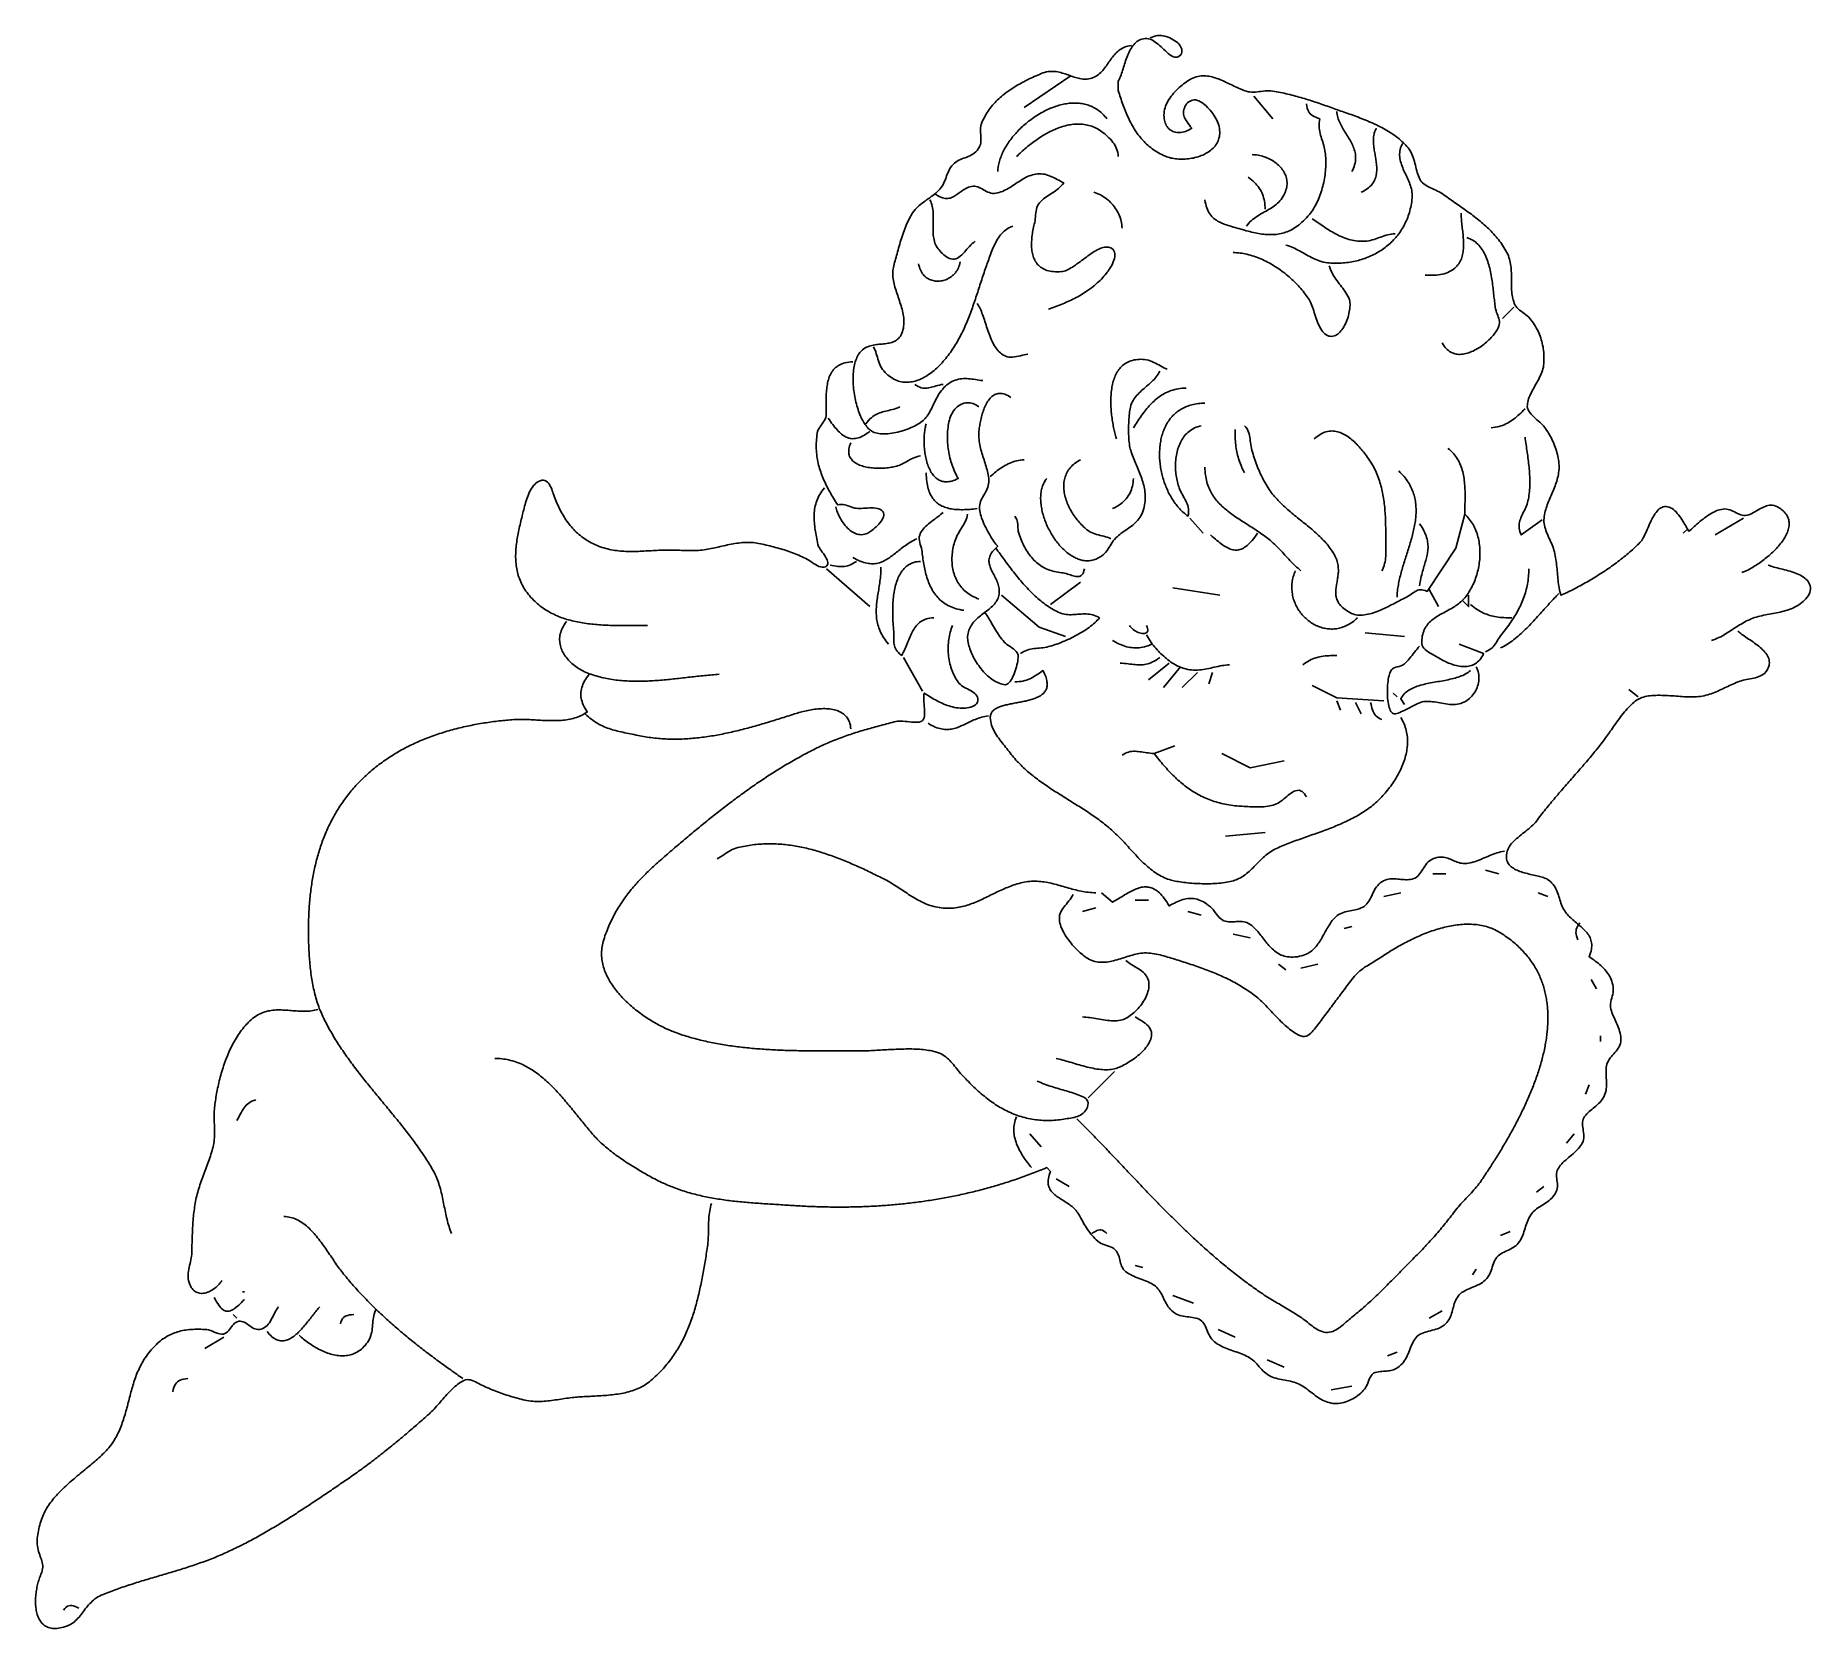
# Model space of a CAD drawing. Header units: millimetres. Extents: x 14 to 485, y 38 to 461.
import ezdxf

# ---------------------------------------------------------------- set-up
doc = ezdxf.new("R2010")
doc.units = ezdxf.units.MM
doc.layers.add('0_0_0', color=3, linetype='Continuous')

msp = doc.modelspace()

# ---------------------------------------------------------------- linework, layer by layer
at = {"layer": '0_0_0'}
for points in [[(265.5, 369.5), (264.99865, 369.5646), (264.50685, 369.6333), (264.0239, 369.7036), (263.549, 369.7729), (263.0815, 369.83875), (262.6206, 369.8985), (262.16565, 369.9497), (261.71585, 369.9898), (261.2705, 370.0162), (260.82885, 370.0264), (260.39025, 370.01785), (259.9539, 369.98805), (259.5191, 369.93445), (259.08515, 369.85445), (258.65125, 369.7456), (258.21675, 369.6053), (257.78085, 369.431), (257.3429, 369.2202), (256.9021, 368.97035), (256.4578, 368.6789), (256.00925, 368.34335), (255.5994, 367.99635), (255.22175, 367.6349), (254.8735, 367.2602), (254.5517, 366.8735), (254.2537, 366.476), (253.97665, 366.06895), (253.7177, 365.65365), (253.4741, 365.2312), (253.243, 364.80295), (253.02165, 364.3701), (252.8072, 363.9339), (252.59685, 363.49555), (252.38785, 363.05635), (252.17735, 362.61745), (251.9625, 362.18015), (251.7406, 361.7457), (251.50875, 361.3153), (251.2642, 360.89015), (251.00415, 360.47155), (250.7258, 360.06075), (250.4263, 359.65895), (250.20805, 359.40265), (249.9562, 359.14685), (249.67275, 358.8925), (249.35955, 358.6403), (249.01855, 358.3912), (248.6517, 358.146), (248.26095, 357.90555), (247.84815, 357.6707), (247.41535, 357.44235), (246.96435, 357.22125), (246.4972, 357.00825), (246.01575, 356.8043), (245.522, 356.61015), (245.0178, 356.4267), (244.5051, 356.25475), (243.9859, 356.09515), (243.46205, 355.9488), (242.93555, 355.8165), (242.40825, 355.6991), (241.88215, 355.5974), (241.35915, 355.51235), (240.8412, 355.44475), (240.3302, 355.3954), (239.8281, 355.36525), (239.33685, 355.355), (238.85835, 355.3656), (238.39455, 355.3979), (237.94735, 355.4527), (237.5187, 355.53085), (237.11055, 355.6332), (236.72485, 355.7606), (236.36345, 355.9139), (236.02835, 356.094), (235.72145, 356.30165), (235.4714, 356.5051), (235.226, 356.732), (234.9854, 356.98145), (234.74985, 357.2525), (234.51955, 357.5443), (234.29475, 357.85585), (234.0756, 358.18625), (233.86235, 358.5346), (233.65525, 358.9), (233.4545, 359.28155), (233.2603, 359.67825), (233.07285, 360.0892), (232.8924, 360.51355), (232.7192, 360.95035), (232.5534, 361.3987), (232.39525, 361.8576), (232.245, 362.32625), (232.1028, 362.80365), (231.9689, 363.2889), (231.84355, 363.7811), (231.7269, 364.27935), (231.6192, 364.78265), (231.5207, 365.2902), (231.43155, 365.80095), (231.352, 366.3141), (231.2823, 366.8287), (231.22265, 367.3438), (231.17325, 367.8585), (231.1343, 368.3719), (231.1061, 368.88305), (231.08875, 369.3911), (231.08255, 369.89505), (231.0877, 370.394), (231.1044, 370.88705), (231.1329, 371.3733), (231.1734, 371.8518), (231.2261, 372.32165), (231.2912, 372.78195), (231.369, 373.23175), (231.45965, 373.67015), (231.5634, 374.09625), (231.68045, 374.5091), (231.811, 374.90775), (231.9553, 375.29135), (232.11355, 375.659), (232.286, 376.0097), (232.4728, 376.3426), (232.67425, 376.6567), (232.8905, 376.9512), (233.1218, 377.2251), (233.36835, 377.4775), (233.6304, 377.70755), (233.95565, 377.94985), (234.2924, 378.16155), (234.63945, 378.3452), (234.9958, 378.50315), (235.36025, 378.63795), (235.7317, 378.752), (236.10905, 378.8478), (236.4912, 378.9278), (236.877, 378.99445), (237.2654, 379.0503), (237.6552, 379.0977), (238.0453, 379.13915), (238.43465, 379.1771), (238.8221, 379.21405), (239.20655, 379.2525), (239.58685, 379.2948), (239.9619, 379.3435), (240.3306, 379.40105), (240.69185, 379.4699), (241.0445, 379.5525), (241.38745, 379.65135), (241.7196, 379.76885), (242.0398, 379.90755), (242.347, 380.06985), (242.64, 380.25825), (242.91775, 380.4752), (243.17915, 380.7231), (243.423, 381.00455), (243.6483, 381.3219), (243.8538, 381.67765), (244.03855, 382.0743), (244.2013, 382.51425), (244.341, 383), (244.4401, 383.4511), (244.51235, 383.90295), (244.55925, 384.3555), (244.58225, 384.8086), (244.5829, 385.2622), (244.5627, 385.71625), (244.52315, 386.17065), (244.46575, 386.6253), (244.39195, 387.08015), (244.30335, 387.5351), (244.20135, 387.9901), (244.08755, 388.44505), (243.96335, 388.8999), (243.83035, 389.3545), (243.69, 389.80885), (243.5438, 390.26285), (243.3933, 390.7164), (243.2399, 391.1694), (243.08525, 391.62185), (242.9307, 392.0736), (242.77785, 392.5246), (242.6282, 392.97475), (242.4832, 393.424), (242.3444, 393.87225), (242.21325, 394.31945), (242.0913, 394.7655), (241.98005, 395.21035), (241.88095, 395.65385), (241.7956, 396.096), (241.7254, 396.53665), (241.6719, 396.9758), (241.63665, 397.4133), (241.62105, 397.8491), (241.62665, 398.28315), (241.65495, 398.71535), (241.7075, 399.1456), (241.78575, 399.57385), (241.8912, 400), (242.00885, 400.42285), (242.1282, 400.85925), (242.2494, 401.3081), (242.37265, 401.76825), (242.49815, 402.23865), (242.62615, 402.7182), (242.75685, 403.20585), (242.89045, 403.70045), (243.0271, 404.20095), (243.1671, 404.70625), (243.3106, 405.2153), (243.4578, 405.7269), (243.60895, 406.2401), (243.7642, 406.7537), (243.92385, 407.26665), (244.088, 407.7779), (244.25695, 408.2863), (244.4308, 408.7908), (244.60985, 409.2903), (244.7943, 409.7837), (244.9843, 410.26995), (245.18015, 410.7479), (245.38195, 411.2165), (245.58995, 411.67465), (245.8044, 412.12125), (246.02545, 412.5552), (246.2533, 412.9755), (246.4882, 413.38095), (246.73035, 413.7705), (246.97995, 414.1431), (247.23725, 414.49765), (247.558, 414.89595), (247.8974, 415.27145), (248.25325, 415.62675), (248.6234, 415.96445), (249.0057, 416.28725), (249.398, 416.5978), (249.7981, 416.89865), (250.20395, 417.19255), (250.61325, 417.4821), (251.024, 417.76995), (251.4339, 418.0587), (251.8409, 418.35105), (252.24275, 418.6496), (252.6374, 418.957), (253.0226, 419.2759), (253.39625, 419.609), (253.7562, 419.95885), (254.10025, 420.3281), (254.4263, 420.7195), (254.7211, 421.13255), (254.97735, 421.56265), (255.20225, 422.0068), (255.40275, 422.46175), (255.58605, 422.92445), (255.7592, 423.3918), (255.92935, 423.86065), (256.10355, 424.32795), (256.28895, 424.7905), (256.4926, 425.24525), (256.7216, 425.6891), (256.9831, 426.1189), (257.2842, 426.53155), (257.63195, 426.92395), (257.9909, 427.25655), (258.36595, 427.54405), (258.7548, 427.79315), (259.155, 428.0105), (259.56435, 428.20285), (259.98035, 428.37695), (260.4008, 428.5394), (260.8233, 428.697), (261.2455, 428.8564), (261.6651, 429.0244), (262.07965, 429.2076), (262.48695, 429.41275), (262.8846, 429.64655), (263.2702, 429.91575), (263.6415, 430.22705), (263.99615, 430.5871), (264.33175, 431.0027), (264.58505, 431.4027), (264.77295, 431.81105), (264.9039, 432.227), (264.9864, 432.64985), (265.02885, 433.0789), (265.0398, 433.5134), (265.02765, 433.9526), (265.0009, 434.39585), (264.968, 434.8424), (264.93745, 435.2915), (264.9177, 435.7425), (264.91725, 436.1946), (264.9445, 436.6471), (265.00795, 437.09935), (265.1161, 437.55055), (265.2774, 438), (265.48565, 438.4711), (265.70495, 438.9313), (265.935, 439.38085), (266.17555, 439.81985), (266.42635, 440.2486), (266.6871, 440.6673), (266.95755, 441.07615), (267.2375, 441.4754), (267.52665, 441.86515), (267.82475, 442.24575), (268.13155, 442.6173), (268.44675, 442.98005), (268.77015, 443.33425), (269.1015, 443.68005), (269.44045, 444.01775), (269.78685, 444.34745), (270.1404, 444.6694), (270.50085, 444.98385), (270.8679, 445.291), (271.24135, 445.59105), (271.62095, 445.8842), (272.00635, 446.17065), (272.3974, 446.45065), (272.7938, 446.72435), (273.1953, 446.99205), (273.6016, 447.2539), (274.01255, 447.51015), (274.42775, 447.761), (274.84705, 448.0066), (275.27015, 448.24725), (275.6968, 448.4831), (276.12675, 448.7144), (276.5597, 448.9413), (276.9955, 449.1641), (277.43375, 449.383), (277.8743, 449.5981), (278.31685, 449.80975), (278.76115, 450.0181), (279.20695, 450.22335), (279.654, 450.4257), (280.10205, 450.6254), (280.55075, 450.82265), (281, 451.0177), (281.4754, 451.20535), (281.94225, 451.3555), (282.40085, 451.47045), (282.8517, 451.5525), (283.29525, 451.60385), (283.73185, 451.62685), (284.162, 451.6237), (284.58605, 451.59675), (285.0045, 451.5482), (285.4178, 451.4804), (285.82625, 451.39555), (286.2304, 451.296), (286.63065, 451.184), (287.0274, 451.06175), (287.4211, 450.93165), (287.8122, 450.79585), (288.20105, 450.6567), (288.58815, 450.5165), (288.9739, 450.37745), (289.35875, 450.24185), (289.74305, 450.112), (290.12735, 449.99015), (290.512, 449.87855), (290.89745, 449.77955), (291.28415, 449.69535), (291.67245, 449.6283), (292.06285, 449.5806), (292.45575, 449.55455), (292.8516, 449.5524), (293.25085, 449.5765), (293.65385, 449.62905), (294.06105, 449.71235), (294.47295, 449.8287), (294.86655, 449.97195), (295.2382, 450.1394), (295.58955, 450.32935), (295.92205, 450.5403), (296.2374, 450.7705), (296.5371, 451.01835), (296.8228, 451.2822), (297.096, 451.5605), (297.35835, 451.8515), (297.6114, 452.15365), (297.8567, 452.4653), (298.09585, 452.78485), (298.33045, 453.1106), (298.5621, 453.4409), (298.7923, 453.77425), (299.0227, 454.10885), (299.25485, 454.4432), (299.4903, 454.77565), (299.7307, 455.1045), (299.9776, 455.42815), (300.23255, 455.74495), (300.49715, 456.05335), (300.77295, 456.3516), (301.0616, 456.6382), (301.36465, 456.9114), (301.68365, 457.1696), (302.02015, 457.4112), (302.37585, 457.63455), (302.7522, 457.838), (303.1509, 458.01995), (303.5734, 458.17875), (304.0214, 458.3128), (304.4964, 458.4204), (305, 458.5)], [(467, 318.5), (467.2434, 318.5872), (467.49845, 318.68685), (467.76455, 318.79855), (468.0409, 318.9221), (468.3268, 319.05705), (468.62155, 319.2032), (468.9245, 319.36015), (469.2348, 319.5276), (469.5519, 319.7053), (469.875, 319.89285), (470.20335, 320.09), (470.53635, 320.2964), (470.8732, 320.5117), (471.21325, 320.73565), (471.5558, 320.9679), (471.90005, 321.20815), (472.2454, 321.45605), (472.59105, 321.71135), (472.93635, 321.9737), (473.28055, 322.24275), (473.62295, 322.5182), (473.9629, 322.79975), (474.2996, 323.0871), (474.6324, 323.37995), (474.96055, 323.6779), (475.28335, 323.9807), (475.60015, 324.288), (475.91015, 324.59955), (476.2127, 324.91495), (476.5071, 325.23395), (476.7926, 325.55615), (477.0685, 325.88135), (477.33405, 326.20915), (477.58865, 326.53925), (477.8315, 326.8714), (478.0619, 327.20515), (478.2792, 327.5403), (478.4826, 327.8765), (478.67145, 328.21345), (478.84505, 328.5508), (479.00265, 328.8882), (479.14355, 329.22545), (479.2671, 329.56215), (479.3725, 329.898), (479.45905, 330.23265), (479.5261, 330.5659), (479.5729, 330.8973), (479.5988, 331.2266), (479.603, 331.55345), (479.5848, 331.8776), (479.5436, 332.1987), (479.47855, 332.5164), (479.389, 332.8304), (479.2743, 333.1404), (479.13365, 333.4461), (478.96635, 333.74715), (478.77175, 334.0433), (478.5491, 334.3341), (478.2977, 334.6194), (478.0168, 334.89875), (477.7058, 335.1719), (477.36385, 335.4385), (476.99035, 335.6983), (476.5276, 335.9708), (476.07775, 336.1741), (475.6396, 336.3134), (475.21205, 336.3939), (474.79405, 336.42065), (474.38445, 336.39895), (473.9822, 336.33385), (473.58615, 336.23055), (473.1952, 336.0943), (472.80825, 335.93015), (472.42415, 335.7433), (472.0419, 335.53895), (471.66035, 335.32225), (471.27835, 335.09835), (470.8948, 334.87245), (470.5087, 334.6497), (470.1188, 334.4352), (469.7241, 334.23425), (469.3235, 334.0519), (468.9158, 333.8934), (468.5, 333.76385), (468.04155, 333.68035), (467.5975, 333.67385), (467.16535, 333.73275), (466.74275, 333.8456), (466.32715, 334.00085), (465.9162, 334.187), (465.50735, 334.3925), (465.0982, 334.6059), (464.6863, 334.8156), (464.26925, 335.0101), (463.8445, 335.17785), (463.4097, 335.30745), (462.9623, 335.38725), (462.5, 335.40585), (462.0533, 335.3711), (461.6046, 335.2987), (461.1546, 335.1911), (460.70405, 335.05085), (460.2537, 334.88045), (459.8042, 334.6823), (459.35635, 334.45905), (458.9108, 334.21305), (458.46835, 333.9469), (458.02965, 333.66305), (457.59545, 333.364), (457.1665, 333.0523), (456.7435, 332.73035), (456.32715, 332.40075), (455.91825, 332.0659), (455.51745, 331.7284), (455.1255, 331.3907), (454.7431, 331.05525), (454.371, 330.7246), (454.0099, 330.4013), (453.66055, 330.0877), (453.32365, 329.78645), (453, 329.5), (452.81115, 329.8035), (452.60905, 330.1416), (452.3939, 330.5088), (452.1659, 330.8999), (451.92525, 331.30955), (451.67215, 331.73235), (451.40685, 332.16305), (451.12955, 332.59635), (450.84045, 333.02685), (450.53975, 333.44925), (450.22765, 333.8583), (449.9044, 334.24855), (449.5702, 334.61475), (449.2252, 334.9516), (448.8697, 335.2537), (448.50385, 335.51575), (448.1279, 335.7325), (447.742, 335.8985), (447.3464, 336.00855), (446.94135, 336.05725), (446.527, 336.0393), (446.15275, 335.9622), (445.7969, 335.8307), (445.4583, 335.64875), (445.1359, 335.42025), (444.82865, 335.14905), (444.53545, 334.83905), (444.2553, 334.4942), (443.9871, 334.11835), (443.7298, 333.71545), (443.4823, 333.28935), (443.24355, 332.84395), (443.01255, 332.3832), (442.78815, 331.911), (442.5693, 331.4312), (442.35495, 330.9477), (442.1441, 330.46445), (441.93555, 329.98535), (441.72835, 329.5142), (441.5214, 329.05505), (441.31365, 328.6117), (441.104, 328.18805), (440.8914, 327.78805), (440.6748, 327.41555), (440.45315, 327.0745), (440.22535, 326.7688), (439.99035, 326.5023), (439.67265, 326.17975), (439.3476, 325.8574), (439.0153, 325.5353), (438.67605, 325.2136), (438.33005, 324.8924), (437.9775, 324.5718), (437.61865, 324.2519), (437.25375, 323.9328), (436.883, 323.61465), (436.5066, 323.2975), (436.1248, 322.9815), (435.7378, 322.66675), (435.3459, 322.35335), (434.9492, 322.04135), (434.54805, 321.731), (434.1426, 321.42225), (433.7331, 321.1153), (433.31975, 320.81025), (432.90285, 320.50715), (432.4825, 320.2062), (432.059, 319.9074), (431.6326, 319.61095), (431.2035, 319.3169), (430.77185, 319.0254), (430.338, 318.7365), (429.9021, 318.45035), (429.4644, 318.16705), (429.0251, 317.8867), (428.58445, 317.6094), (428.14265, 317.3353), (427.6999, 317.06445), (427.2565, 316.797), (426.81265, 316.533), (426.36855, 316.27265), (425.92445, 316.01595), (425.48055, 315.7631), (425.0371, 315.51415), (424.59425, 315.2692), (424.15235, 315.02845), (423.71155, 314.79185), (423.27205, 314.55965), (422.83415, 314.3319), (422.398, 314.1087), (421.96385, 313.89015), (421.53195, 313.67635), (421.1025, 313.4675), (420.67575, 313.2636), (420.2519, 313.06475), (419.83115, 312.87115), (419.41375, 312.68285), (419, 312.5), (418.86555, 312.98285), (418.7459, 313.46885), (418.6397, 313.9578), (418.54555, 314.44945), (418.46215, 314.9436), (418.3882, 315.44), (418.3223, 315.9384), (418.26315, 316.4386), (418.20945, 316.94035), (418.1598, 317.44345), (418.1129, 317.9477), (418.0674, 318.4528), (418.02195, 318.95855), (417.97525, 319.4647), (417.92595, 319.9711), (417.87275, 320.47745), (417.81425, 320.98355), (417.7491, 321.4892), (417.6761, 321.9941), (417.59375, 322.49805), (417.50085, 323.00085), (417.39595, 323.50225), (417.2778, 324.00205), (417.14505, 324.5), (417.0065, 324.94685), (416.8445, 325.40025), (416.6634, 325.8594), (416.4674, 326.32365), (416.26085, 326.79225), (416.04795, 327.26455), (415.8331, 327.7398), (415.6205, 328.21725), (415.41445, 328.6963), (415.21925, 329.1762), (415.03915, 329.65625), (414.8785, 330.1357), (414.7415, 330.6139), (414.6325, 331.09015), (414.55575, 331.5637), (414.51555, 332.0339), (414.5162, 332.5), (414.5491, 332.9725), (414.6009, 333.4373), (414.6703, 333.89485), (414.75595, 334.34575), (414.8566, 334.7905), (414.9709, 335.22965), (415.09765, 335.66375), (415.23555, 336.0934), (415.38325, 336.51905), (415.5395, 336.94125), (415.70295, 337.36065), (415.8724, 337.7777), (416.0465, 338.19295), (416.224, 338.60695), (416.40355, 339.02025), (416.5839, 339.4334), (416.76375, 339.84695), (416.94185, 340.2614), (417.11685, 340.67735), (417.2875, 341.0953), (417.45245, 341.5158), (417.61045, 341.93945), (417.76025, 342.3667), (417.9005, 342.79815), (418.02995, 343.2343), (418.14725, 343.6758), (418.25115, 344.12305), (418.3404, 344.5767), (418.4136, 345.03725), (418.4696, 345.5052), (418.507, 345.9812), (418.5245, 346.4657), (418.5209, 346.9593), (418.4949, 347.4625), (418.4451, 347.9759), (418.37035, 348.5), (418.2861, 348.9667), (418.1874, 349.43825), (418.07455, 349.91355), (417.948, 350.39145), (417.8081, 350.87085), (417.65525, 351.3507), (417.4898, 351.8299), (417.31215, 352.3073), (417.1227, 352.7819), (416.9218, 353.2525), (416.7099, 353.71805), (416.48725, 354.1775), (416.25435, 354.62965), (416.01155, 355.0735), (415.7592, 355.5079), (415.4977, 355.93175), (415.22745, 356.344), (414.94885, 356.7435), (414.6622, 357.1292), (414.368, 357.5), (414.1022, 357.7967), (413.78665, 358.1081), (413.43225, 358.4331), (413.04985, 358.77055), (412.6505, 359.1193), (412.24505, 359.4783), (411.84445, 359.8464), (411.45965, 360.22255), (411.10155, 360.60555), (410.78105, 360.9943), (410.50915, 361.38775), (410.2967, 361.7847), (410.1547, 362.1841), (410.0941, 362.58485), (410.09685, 362.98635), (410.13575, 363.3929), (410.20795, 363.8043), (410.3106, 364.22025), (410.44075, 364.64045), (410.5956, 365.0647), (410.7723, 365.49275), (410.96795, 365.9243), (411.17975, 366.3591), (411.40475, 366.79695), (411.64015, 367.2375), (411.8831, 367.68055), (412.13075, 368.1258), (412.38015, 368.57305), (412.6285, 369.022), (412.87295, 369.47245), (413.11065, 369.92405), (413.3387, 370.3766), (413.55425, 370.82985), (413.75445, 371.2835), (413.9364, 371.73735), (414.0973, 372.19105), (414.2343, 372.64445), (414.34445, 373.09725), (414.42495, 373.54915), (414.47295, 374), (414.50175, 374.5142), (414.5175, 375.0242), (414.5202, 375.53005), (414.50965, 376.0317), (414.48585, 376.52915), (414.4487, 377.0224), (414.3981, 377.5114), (414.33395, 377.9962), (414.25625, 378.47675), (414.1648, 378.9531), (414.0596, 379.42515), (413.94055, 379.89295), (413.80755, 380.3565), (413.6605, 380.81575), (413.49935, 381.27075), (413.32405, 381.72145), (413.13445, 382.1678), (412.9305, 382.6099), (412.7121, 383.04765), (412.47915, 383.48105), (412.2316, 383.91015), (411.9694, 384.3349), (411.6924, 384.7553), (411.40055, 385.17135), (411.09375, 385.58305), (410.77195, 385.99035), (410.45325, 386.33915), (410.0909, 386.6686), (409.6967, 386.98405), (409.28225, 387.29085), (408.8594, 387.59445), (408.4398, 387.90015), (408.03525, 388.2134), (407.6574, 388.53955), (407.318, 388.884), (407.02885, 389.2521), (406.80165, 389.6493), (406.62315, 390.06275), (406.4689, 390.48125), (406.3371, 390.90445), (406.22605, 391.3321), (406.1339, 391.7639), (406.059, 392.1996), (405.99955, 392.63895), (405.9538, 393.0816), (405.92005, 393.5274), (405.89655, 393.97595), (405.88145, 394.42705), (405.87315, 394.8804), (405.86975, 395.3357), (405.86965, 395.79275), (405.871, 396.25125), (405.87205, 396.71085), (405.87115, 397.1714), (405.86645, 397.63255), (405.85625, 398.094), (405.83875, 398.5556), (405.8123, 399.0169), (405.77505, 399.4778), (405.72535, 399.9379), (405.66135, 400.397), (405.58135, 400.8548), (405.48365, 401.311), (405.3664, 401.7654), (405.2279, 402.21765), (405.06645, 402.6675), (404.88025, 403.1147), (404.66755, 403.55895), (404.42665, 404), (404.16235, 404.4432), (403.8905, 404.8778), (403.61135, 405.3041), (403.32505, 405.72225), (403.03175, 406.13255), (402.73175, 406.5352), (402.4252, 406.93045), (402.1123, 407.3186), (401.79325, 407.6998), (401.46825, 408.07435), (401.1375, 408.44245), (400.80125, 408.8044), (400.4596, 409.16035), (400.11285, 409.51065), (399.76115, 409.85545), (399.4047, 410.195), (399.0437, 410.5296), (398.67835, 410.85945), (398.3089, 411.18475), (397.9355, 411.5058), (397.5583, 411.82285), (397.1776, 412.1361), (396.7936, 412.4458), (396.4064, 412.7522), (396.0163, 413.05555), (395.62345, 413.35605), (395.22805, 413.65395), (394.83035, 413.94955), (394.43045, 414.243), (394.02865, 414.5346), (393.62515, 414.8246), (393.22005, 415.1132), (392.81365, 415.40065), (392.4061, 415.6872), (391.9976, 415.97305), (391.5884, 416.2585), (391.17865, 416.5438), (390.7686, 416.82915), (390.35835, 417.11475), (389.9482, 417.40095), (389.53835, 417.68785), (389.12895, 417.97585), (388.7202, 418.26505), (388.3123, 418.5558), (387.9055, 418.84825), (387.5, 419.1427), (387.1369, 419.3836), (386.7297, 419.6149), (386.2877, 419.8393), (385.8203, 420.0595), (385.33685, 420.2782), (384.8467, 420.4981), (384.3592, 420.72195), (383.8837, 420.95245), (383.42955, 421.1923), (383.00615, 421.4442), (382.62285, 421.71085), (382.28895, 421.99505), (382.01385, 422.2994), (381.7692, 422.65125), (381.55145, 423.0312), (381.35715, 423.43625), (381.183, 423.8635), (381.02565, 424.30995), (380.88165, 424.77275), (380.74775, 425.24885), (380.6205, 425.73545), (380.4966, 426.2295), (380.3726, 426.7281), (380.24525, 427.2283), (380.11115, 427.72725), (379.9669, 428.2219), (379.80915, 428.70935), (379.63455, 429.18665), (379.4398, 429.6509), (379.2214, 430.09915), (378.9761, 430.52845), (378.70055, 430.9359), (378.41915, 431.30345), (378.12375, 431.66295), (377.8149, 432.0146), (377.49305, 432.3585), (377.15875, 432.6948), (376.81245, 433.02365), (376.4547, 433.34515), (376.08595, 433.65945), (375.70675, 433.96675), (375.3176, 434.26715), (374.91895, 434.5608), (374.51135, 434.84785), (374.0953, 435.1284), (373.6713, 435.40265), (373.2398, 435.6707), (372.8014, 435.93265), (372.3565, 436.18875), (371.9057, 436.4391), (371.4494, 436.6838), (370.9882, 436.923), (370.5225, 437.15685), (370.0529, 437.38555), (369.57985, 437.60915), (369.10385, 437.82785), (368.62545, 438.0418), (368.14505, 438.2511), (367.6633, 438.4559), (367.18055, 438.65635), (366.6974, 438.8526), (366.21435, 439.04475), (365.73185, 439.233), (365.2504, 439.41745), (364.7706, 439.5983), (364.29285, 439.7756), (363.81765, 439.94955), (363.34555, 440.1203), (362.8771, 440.28795), (362.41265, 440.45265), (361.95285, 440.6146), (361.49815, 440.77385), (361.04905, 440.9306), (360.606, 441.085), (360.1696, 441.23715), (359.7403, 441.38725), (359.31855, 441.53535), (358.90495, 441.68165), (358.5, 441.82635), (358.02475, 441.99675), (357.55035, 442.1663), (357.07655, 442.3348), (356.6033, 442.50215), (356.1304, 442.66825), (355.6578, 442.83305), (355.18525, 442.99635), (354.7127, 443.1581), (354.24, 443.31815), (353.76705, 443.47645), (353.2936, 443.6328), (352.81965, 443.78715), (352.345, 443.9394), (351.8695, 444.08945), (351.39305, 444.2371), (350.9155, 444.38235), (350.43675, 444.525), (349.9566, 444.665), (349.47495, 444.80225), (348.9917, 444.93655), (348.5067, 445.0679), (348.01975, 445.19615), (347.5308, 445.32115), (347.0397, 445.44285), (346.54625, 445.5611), (346.0504, 445.6758), (345.552, 445.7869), (345.05085, 445.89415), (344.5469, 445.9976), (344.03995, 446.097), (343.5299, 446.19235), (343.01665, 446.2835), (342.5, 446.37035), (341.9993, 446.4301), (341.49575, 446.45135), (340.9901, 446.44135), (340.48305, 446.4073), (339.9754, 446.3565), (339.4678, 446.29615), (338.96105, 446.23355), (338.4559, 446.17595), (337.9531, 446.13065), (337.45335, 446.1048), (336.95745, 446.1057), (336.46605, 446.1406), (335.98, 446.21675), (335.5, 446.34145), (335.08795, 446.4789), (334.67625, 446.6288), (334.26475, 446.7897), (333.8534, 446.96025), (333.4422, 447.13915), (333.031, 447.325), (332.61985, 447.51645), (332.2086, 447.7121), (331.79725, 447.91065), (331.3857, 448.1107), (330.97395, 448.3109), (330.56185, 448.5099), (330.14945, 448.70635), (329.73665, 448.89885), (329.3234, 449.08605), (328.9096, 449.26665), (328.49525, 449.4392), (328.08025, 449.6024), (327.6646, 449.7549), (327.2482, 449.8953), (326.83095, 450.02225), (326.4129, 450.1344), (325.9939, 450.2304), (325.5739, 450.30885), (325.1529, 450.36845), (324.73085, 450.4078), (324.3076, 450.42555), (323.8832, 450.4203), (323.4575, 450.39075), (323.0305, 450.33555), (322.60215, 450.25325), (322.17235, 450.1426), (321.74105, 450.0022), (321.30825, 449.83065), (320.87385, 449.6266), (320.43775, 449.38875), (320, 449.1157), (319.62215, 448.85835), (319.2377, 448.58295), (318.8489, 448.29035), (318.4581, 447.98135), (318.0675, 447.6569), (317.6795, 447.3177), (317.29635, 446.9647), (316.92035, 446.5987), (316.55375, 446.22055), (316.19895, 445.83105), (315.8582, 445.43115), (315.53375, 445.0216), (315.228, 444.60325), (314.94315, 444.177), (314.6815, 443.74365), (314.44545, 443.30405), (314.2372, 442.859), (314.0591, 442.40945), (313.9134, 441.95615), (313.80245, 441.5), (313.7124, 440.9832), (313.65525, 440.4852), (313.6298, 440.00665), (313.635, 439.54805), (313.66985, 439.11005), (313.73315, 438.6931), (313.82395, 438.29785), (313.94105, 437.92485), (314.0834, 437.57465), (314.25, 437.24785), (314.4397, 436.945), (314.6514, 436.66665), (314.8841, 436.41345), (315.13665, 436.1859), (315.408, 435.98455), (315.69705, 435.81005), (316.0028, 435.6629), (316.32405, 435.5437), (316.6598, 435.453), (317.00895, 435.3914), (317.3704, 435.3594), (317.7431, 435.3577), (318.126, 435.3867), (318.51795, 435.44715), (318.9179, 435.53945), (319.3248, 435.6643), (319.7375, 435.8222), (320.155, 436.0137), (320.5762, 436.23945), (321, 436.5), (320.7109, 436.91195), (320.4036, 437.3273), (320.0901, 437.74745), (319.7824, 438.1737), (319.4925, 438.60735), (319.23245, 439.0498), (319.01425, 439.5023), (318.8901, 439.87445), (318.8209, 440.2643), (318.8038, 440.6655), (318.8361, 441.07165), (318.91505, 441.47635), (319.0379, 441.87335), (319.2019, 442.25625), (319.40425, 442.6187), (319.6423, 442.95435), (319.9132, 443.2568), (320.2143, 443.5198), (320.5428, 443.7369), (320.8959, 443.90175), (321.27095, 444.00805), (321.66515, 444.04945), (322.0757, 444.0195), (322.5, 443.912), (322.88935, 443.75655), (323.28115, 443.55975), (323.67335, 443.32475), (324.0638, 443.05465), (324.45045, 442.75255), (324.83115, 442.42155), (325.20375, 442.0648), (325.56625, 441.6854), (325.9165, 441.28645), (326.2524, 440.8711), (326.5718, 440.44245), (326.87265, 440.0036), (327.15285, 439.5577), (327.41025, 439.10785), (327.6428, 438.65715), (327.84835, 438.2087), (328.02485, 437.76565), (328.17015, 437.3311), (328.28215, 436.90815), (328.35875, 436.5), (328.41225, 436.03035), (328.4348, 435.575), (328.42725, 435.1338), (328.39075, 434.70675), (328.3262, 434.2938), (328.23465, 433.8949), (328.1171, 433.5101), (327.9746, 433.1393), (327.80805, 432.78245), (327.6186, 432.4395), (327.40715, 432.1105), (327.17475, 431.79535), (326.9224, 431.494), (326.6511, 431.20645), (326.36185, 430.9327), (326.0557, 430.67265), (325.73365, 430.42625), (325.3967, 430.19355), (325.0458, 429.9744), (324.68205, 429.7689), (324.3064, 429.5769), (323.91985, 429.3984), (323.52345, 429.2334), (323.11815, 429.0818), (322.70505, 428.94365), (322.2851, 428.8188), (321.85925, 428.7073), (321.42865, 428.6091), (320.99415, 428.5242), (320.5569, 428.45245), (320.1178, 428.39395), (319.67795, 428.34855), (319.23825, 428.3163), (318.7998, 428.2971), (318.36355, 428.29095), (317.93055, 428.2978), (317.5018, 428.31765), (317.07825, 428.3504), (316.661, 428.3961), (316.251, 428.45465), (315.8493, 428.526), (315.45685, 428.61015), (315.07465, 428.7071), (314.7038, 428.8167), (314.34525, 428.93905), (314, 429.07405), (313.51695, 429.2844), (313.04695, 429.50635), (312.5898, 429.7395), (312.1452, 429.98365), (311.71295, 430.23855), (311.2927, 430.50385), (310.8843, 430.7793), (310.4875, 431.0646), (310.10195, 431.35955), (309.7275, 431.6638), (309.36385, 431.9771), (309.0108, 432.2992), (308.668, 432.62975), (308.3353, 432.96855), (308.0124, 433.3153), (307.69905, 433.6697), (307.395, 434.0315), (307.1, 434.40045), (306.81385, 434.7762), (306.53625, 435.15855), (306.2669, 435.5472), (306.00565, 435.9418), (305.7522, 436.3422), (305.5063, 436.74805), (305.2677, 437.15905), (305.03615, 437.575), (304.8114, 437.9956), (304.5932, 438.4205), (304.3813, 438.8495), (304.17545, 439.28235), (303.9754, 439.7187), (303.7809, 440.1583), (303.5917, 440.6009), (303.40755, 441.04615), (303.22815, 441.4939), (303.05335, 441.94375), (302.88285, 442.3955), (302.71635, 442.84885), (302.55365, 443.3035), (302.3945, 443.7592), (302.23865, 444.21565), (302.08585, 444.67265), (301.9358, 445.12985), (301.78835, 445.587), (301.64315, 446.0438), (301.5, 446.5), (301.5, 449), (301.6552, 449.2933), (301.80455, 449.6087), (301.94885, 449.9443), (302.089, 450.2983), (302.22585, 450.66885), (302.36025, 451.0541), (302.49305, 451.4522), (302.62505, 451.86125), (302.75725, 452.2795), (302.89035, 452.70505), (303.0253, 453.136), (303.16295, 453.5706), (303.30415, 454.00695), (303.44975, 454.4432), (303.6006, 454.8775), (303.75755, 455.308), (303.9215, 455.7329), (304.09325, 456.15035), (304.2737, 456.5584), (304.46365, 456.9553), (304.66405, 457.3392), (304.87565, 457.70825), (305.0994, 458.06055), (305.3361, 458.39425), (305.58665, 458.7076), (305.85185, 458.99865), (306.1326, 459.2656), (306.42975, 459.5066), (306.74415, 459.7198), (307.07665, 459.90335), (307.42815, 460.0554), (307.79945, 460.1741), (308.1914, 460.2576), (308.6049, 460.30405), (309.0408, 460.31165), (309.5, 460.2785), (309.8411, 460.20865), (310.1932, 460.0806), (310.55485, 459.90095), (310.9247, 459.67625), (311.30125, 459.4132), (311.68315, 459.1183), (312.06895, 458.7982), (312.45725, 458.45945), (312.8466, 458.10875), (313.2356, 457.7526), (313.6228, 457.3977), (314.00685, 457.05055), (314.3863, 456.71785), (314.75975, 456.4061), (315.12575, 456.122), (315.48295, 455.87205), (315.8298, 455.66295), (316.16505, 455.50125), (316.48715, 455.3936), (316.7947, 455.3465), (317.08635, 455.36665), (317.3607, 455.46065), (317.77805, 455.7232), (318.082, 456.0264), (318.28195, 456.36165), (318.38735, 456.72065), (318.4077, 457.09495), (318.3525, 457.4761), (318.2311, 457.85565), (318.05305, 458.22525), (317.8278, 458.5764), (317.56475, 458.9007), (317.27345, 459.18975), (316.9633, 459.43515), (316.5132, 459.7382), (316.06285, 460.01805), (315.6118, 460.27235), (315.15965, 460.49885), (314.706, 460.69525), (314.25045, 460.8593), (313.79265, 460.9886), (313.33215, 461.081), (312.8686, 461.1341), (312.4015, 461.14565), (311.93055, 461.11335), (311.45535, 461.03495), (310.97545, 460.9081), (310.49045, 460.73055), (310, 460.5)], [(289, 450.5), (276.5, 442)], [(269.5, 425), (269.51565, 425.33915), (269.54295, 425.67985), (269.5817, 426.0219), (269.6317, 426.36515), (269.6927, 426.7094), (269.7646, 427.05455), (269.8472, 427.4004), (269.9403, 427.7467), (270.0437, 428.0934), (270.15725, 428.44025), (270.2807, 428.7871), (270.41395, 429.1338), (270.55675, 429.48015), (270.70895, 429.826), (270.8703, 430.1712), (271.0407, 430.5155), (271.21995, 430.8588), (271.4078, 431.20095), (271.6041, 431.5417), (271.8087, 431.88095), (272.02135, 432.2185), (272.2419, 432.55415), (272.4702, 432.8878), (272.706, 433.2192), (272.9491, 433.54825), (273.1994, 433.87475), (273.45665, 434.19855), (273.7207, 434.51945), (273.99135, 434.83725), (274.2684, 435.15185), (274.55165, 435.46305), (274.84095, 435.7707), (275.1361, 436.0746), (275.43695, 436.3746), (275.74325, 436.6705), (276.0548, 436.96215), (276.3715, 437.2494), (276.69315, 437.532), (277.0195, 437.8099), (277.3504, 438.08285), (277.6857, 438.3507), (278.02515, 438.6133), (278.3686, 438.8704), (278.71585, 439.12195), (279.0667, 439.3677), (279.421, 439.6075), (279.77855, 439.84115), (280.1392, 440.0685), (280.50265, 440.28945), (280.86885, 440.5037), (281.23755, 440.7112), (281.60855, 440.9117), (281.9817, 441.10505), (282.3568, 441.2911), (282.73365, 441.4697), (283.11205, 441.6406), (283.49185, 441.80365), (283.8729, 441.95875), (284.2549, 442.1057), (284.6378, 442.2443), (285.0213, 442.37435), (285.40525, 442.4958), (285.7895, 442.60835), (286.17385, 442.7119), (286.5581, 442.80625), (286.94205, 442.8913), (287.3255, 442.96675), (287.70835, 443.03255), (288.09035, 443.0885), (288.4713, 443.13435), (288.85105, 443.17005), (289.22935, 443.19535), (289.60615, 443.2101), (289.9811, 443.21415), (290.35415, 443.2073), (290.72505, 443.1894), (291.0936, 443.16025), (291.45965, 443.11975), (291.823, 443.06765), (292.18345, 443.0038), (292.5408, 442.92805), (292.89495, 442.84025), (293.2456, 442.74015), (293.59265, 442.62765), (293.9359, 442.5026), (294.27515, 442.36475), (294.61015, 442.214), (294.94085, 442.0501), (295.26695, 441.87295), (295.5883, 441.6824), (295.90475, 441.4782), (296.21605, 441.26025), (296.52205, 441.0283), (296.82255, 440.7823), (297.1174, 440.52195), (297.4064, 440.24715), (297.6893, 439.95775), (297.966, 439.6535), (298.2363, 439.3343), (298.5, 439)], [(351.5, 443), (351.5661, 442.4031), (351.6683, 441.8796), (351.80815, 441.4219), (351.98705, 441.02225), (352.20645, 440.6731), (352.46785, 440.36675), (352.77275, 440.09555), (353.1225, 439.85195), (353.51865, 439.6282), (353.96265, 439.41675), (354.4559, 439.20985), (355, 439), (354.90035, 438.4779), (354.83995, 437.9712), (354.81535, 437.47815), (354.82305, 436.9969), (354.85955, 436.52565), (354.92135, 436.0627), (355.00505, 435.6062), (355.10705, 435.1544), (355.2239, 434.70545), (355.3522, 434.25765), (355.48835, 433.8091), (355.62895, 433.3581), (355.7705, 432.90285), (355.9095, 432.4415), (356.04245, 431.97235), (356.1659, 431.4936), (356.27635, 431.0034), (356.37035, 430.5), (356.4371, 430.0576), (356.49255, 429.60525), (356.53685, 429.1437), (356.57, 428.67365), (356.59215, 428.1959), (356.6033, 427.7111), (356.60355, 427.2201), (356.59305, 426.7236), (356.57175, 426.2223), (356.53985, 425.71695), (356.49735, 425.2083), (356.44435, 424.69715), (356.3809, 424.18415), (356.30715, 423.67005), (356.2231, 423.15565), (356.1289, 422.64165), (356.02455, 422.12875), (355.91015, 421.6178), (355.7858, 421.1094), (355.6516, 420.6044), (355.50755, 420.1035), (355.3538, 419.60745), (355.1904, 419.117), (355.0174, 418.63285), (354.83495, 418.15575), (354.64305, 417.68645), (354.4418, 417.2257), (354.2313, 416.7742), (354.0116, 416.33275), (353.7828, 415.90205), (353.54495, 415.48285), (353.29815, 415.0759), (353.04245, 414.6819), (352.778, 414.30165), (352.5048, 413.93585), (352.22295, 413.58525), (351.83115, 413.12785), (351.4397, 412.6945), (351.04845, 412.2846), (350.6572, 411.8978), (350.2659, 411.5336), (349.87435, 411.19145), (349.48245, 410.8709), (349.0901, 410.57155), (348.69705, 410.29285), (348.3033, 410.03435), (347.9086, 409.79555), (347.5129, 409.576), (347.11605, 409.37525), (346.71785, 409.19275), (346.31825, 409.0281), (345.9171, 408.8808), (345.5142, 408.75035), (345.1095, 408.6363), (344.7028, 408.53815), (344.294, 408.4555), (343.88295, 408.38775), (343.46955, 408.33455), (343.0536, 408.2953), (342.635, 408.26965), (342.21365, 408.25705), (341.78935, 408.257), (341.36205, 408.2691), (340.9315, 408.29285), (340.49765, 408.32775), (340.06035, 408.37335), (339.6195, 408.42915), (339.1749, 408.4947), (338.7264, 408.56955), (338.27395, 408.65315), (337.81735, 408.74505), (337.3565, 408.8448), (336.89125, 408.95195), (336.42145, 409.06595), (335.947, 409.18635), (335.46775, 409.3127), (334.98355, 409.44455), (334.49425, 409.58135), (333.9998, 409.72265), (333.5, 409.86805), (333.0084, 410.01055), (332.5247, 410.14895), (332.0494, 410.2848), (331.58305, 410.41975), (331.1262, 410.5553), (330.67945, 410.6931), (330.2433, 410.83475), (329.81825, 410.98175), (329.40495, 411.13575), (329.00385, 411.29835), (328.61555, 411.47105), (328.2406, 411.65555), (327.8795, 411.8534), (327.53285, 412.06615), (327.20115, 412.2954), (326.88495, 412.54275), (326.58485, 412.8098), (326.30135, 413.0981), (326.035, 413.40925), (325.78635, 413.74485), (325.55595, 414.1065), (325.34435, 414.4957), (325.15205, 414.91415), (324.9797, 415.3634), (324.82775, 415.845), (324.6968, 416.3606), (324.58735, 416.9117), (324.5, 417.5)], [(337.5, 445), (342.5, 439)], [(359.5, 441), (359.543, 440.5818), (359.60745, 440.17195), (359.6919, 439.7699), (359.79495, 439.37515), (359.91515, 438.9873), (360.05115, 438.6058), (360.20145, 438.23015), (360.3647, 437.8599), (360.53945, 437.49455), (360.7243, 437.1336), (360.91785, 436.7766), (361.11865, 436.423), (361.3253, 436.0724), (361.53635, 435.72425), (361.75045, 435.37805), (361.96615, 435.03335), (362.18205, 434.68965), (362.3967, 434.3465), (362.6087, 434.00335), (362.81665, 433.65975), (363.01915, 433.31525), (363.21475, 432.96925), (363.40205, 432.6214), (363.5796, 432.2711), (363.74605, 431.91795), (363.8999, 431.56135), (364.03985, 431.20095), (364.16435, 430.8362), (364.2721, 430.4666), (364.3616, 430.09165), (364.4315, 429.7109), (364.48035, 429.32385), (364.50675, 428.93005), (364.50925, 428.52895), (364.48645, 428.1201), (364.437, 427.703), (364.35935, 427.27715), (364.25225, 426.8421), (364.11415, 426.39735), (363.94365, 425.9424), (363.7394, 425.47675), (363.5, 425)], [(274.5, 429), (274.80165, 429.29555), (275.10915, 429.59125), (275.4224, 429.88675), (275.74115, 430.1817), (276.06525, 430.4758), (276.39465, 430.76865), (276.72905, 431.0599), (277.06835, 431.3493), (277.41245, 431.63645), (277.7611, 431.92095), (278.11415, 432.2026), (278.4715, 432.4809), (278.83295, 432.75565), (279.19835, 433.0264), (279.56755, 433.2929), (279.94035, 433.55475), (280.31665, 433.81165), (280.69625, 434.0632), (281.07905, 434.30915), (281.4648, 434.54905), (281.8534, 434.78265), (282.24465, 435.00955), (282.63845, 435.22945), (283.0346, 435.44195), (283.43295, 435.6468), (283.8333, 435.8436), (284.2356, 436.032), (284.6396, 436.2117), (285.04515, 436.38235), (285.4521, 436.54355), (285.86035, 436.69505), (286.26965, 436.8365), (286.67985, 436.96745), (287.09085, 437.0877), (287.50245, 437.1968), (287.91455, 437.2945), (288.3269, 437.38035), (288.73935, 437.4541), (289.15185, 437.5154), (289.5641, 437.5639), (289.97605, 437.59925), (290.3875, 437.6211), (290.79825, 437.6291), (291.2082, 437.62295), (291.6172, 437.6023), (292.02505, 437.5668), (292.43155, 437.51605), (292.83665, 437.44985), (293.2401, 437.3677), (293.6418, 437.2694), (294.0416, 437.1545), (294.43925, 437.02275), (294.8347, 436.8737), (295.2277, 436.70715), (295.61815, 436.52265), (296.00585, 436.31985), (296.3907, 436.0985), (296.77245, 435.8582), (297.15105, 435.5986), (297.52625, 435.3194), (297.89795, 435.02025), (298.266, 434.7008), (298.63015, 434.36065), (298.99035, 433.9996), (299.3865, 433.5778), (299.7488, 433.1663), (300.0774, 432.75945), (300.3723, 432.35165), (300.63355, 431.9373), (300.86135, 431.5108), (301.05565, 431.0666), (301.2166, 430.59895), (301.34425, 430.1024), (301.4387, 429.57125), (301.5, 429)], [(370, 436.5), (369.8349, 436.199), (369.6924, 435.89155), (369.57135, 435.57785), (369.4705, 435.2583), (369.3888, 434.93315), (369.325, 434.60275), (369.2779, 434.26745), (369.2464, 433.9275), (369.2293, 433.5833), (369.2254, 433.23515), (369.23355, 432.8833), (369.2526, 432.52815), (369.2814, 432.17005), (369.3187, 431.8092), (369.36335, 431.446), (369.41425, 431.0808), (369.47015, 430.7138), (369.5299, 430.34545), (369.59235, 429.97605), (369.6563, 429.60585), (369.7206, 429.2352), (369.7841, 428.8644), (369.84555, 428.49385), (369.90385, 428.1238), (369.95785, 427.7546), (370.0063, 427.3866), (370.04805, 427.02), (370.08195, 426.65525), (370.10685, 426.2926), (370.12155, 425.93245), (370.12485, 425.575), (370.1156, 425.22065), (370.0927, 424.8697), (370.05485, 424.5225), (370.001, 424.1793), (369.9299, 423.8405), (369.8404, 423.5064), (369.73135, 423.17725), (369.60155, 422.85345), (369.44985, 422.5353), (369.27505, 422.22315), (369.076, 421.91725), (368.8515, 421.61795), (368.60045, 421.3256), (368.32165, 421.0405), (368.01385, 420.76295), (367.676, 420.4933), (367.30685, 420.23185), (366.90525, 419.97895), (366.47, 419.73485), (366, 419.5)], [(337, 429.5), (337.4019, 429.4909), (337.80485, 429.4646), (338.20805, 429.42135), (338.6107, 429.3616), (339.0119, 429.2857), (339.41085, 429.19405), (339.8067, 429.0869), (340.19865, 428.9647), (340.5859, 428.82785), (340.9675, 428.67665), (341.34275, 428.5115), (341.71075, 428.33275), (342.0707, 428.14075), (342.42175, 427.9359), (342.76305, 427.7186), (343.09385, 427.48915), (343.4132, 427.2479), (343.7204, 426.9953), (344.0145, 426.73165), (344.29475, 426.45735), (344.56025, 426.1728), (344.81025, 425.87825), (345.0439, 425.5742), (345.2603, 425.2609), (345.4587, 424.9388), (345.63825, 424.60825), (345.7981, 424.2696), (345.93745, 423.92325), (346.0554, 423.5695), (346.1512, 423.20875), (346.224, 422.8414), (346.27295, 422.4678), (346.2972, 422.0883), (346.29595, 421.70325), (346.2684, 421.31305), (346.2137, 420.91805), (346.13095, 420.51865), (346.0194, 420.11515), (345.8782, 419.708), (345.7065, 419.2975), (345.5035, 418.88405), (345.26835, 418.468), (345.0002, 418.0497), (344.6983, 417.6296), (344.4014, 417.26245), (344.0873, 416.9188), (343.75745, 416.59645), (343.41335, 416.29325), (343.05645, 416.007), (342.6882, 415.7355), (342.3101, 415.47665), (341.9236, 415.22825), (341.5302, 414.9881), (341.1314, 414.7541), (340.72865, 414.524), (340.32335, 414.2957), (339.9171, 414.06695), (339.5113, 413.8356), (339.10745, 413.59955), (338.707, 413.35655), (338.31145, 413.1045), (337.9223, 412.84115), (337.54095, 412.56435), (337.1689, 412.27195), (336.80765, 411.9618), (336.45865, 411.6317), (336.1234, 411.27945), (335.80335, 410.90295), (335.5, 410.5)], [(377, 432.5), (376.77615, 432.0919), (376.5914, 431.6847), (376.44375, 431.27825), (376.3313, 430.87255), (376.25205, 430.4675), (376.20405, 430.0631), (376.18525, 429.65935), (376.1938, 429.2561), (376.22765, 428.85335), (376.28485, 428.45105), (376.36345, 428.0492), (376.4615, 427.64765), (376.57695, 427.24645), (376.70795, 426.84555), (376.85245, 426.44485), (377.0085, 426.0443), (377.17415, 425.6439), (377.3474, 425.2436), (377.5263, 424.84335), (377.7089, 424.44305), (377.89325, 424.04275), (378.0773, 423.6423), (378.25915, 423.2417), (378.43685, 422.84095), (378.60835, 422.43995), (378.77175, 422.03865), (378.9251, 421.63705), (379.06635, 421.23505), (379.1936, 420.83265), (379.30485, 420.42975), (379.3982, 420.02635), (379.47155, 419.6224), (379.52305, 419.2178), (379.5507, 418.8126), (379.55255, 418.40665), (379.5266, 418), (379.47065, 417.4972), (379.4037, 417.001), (379.32585, 416.5114), (379.23725, 416.0284), (379.13805, 415.55205), (379.02845, 415.0824), (378.90855, 414.6195), (378.77845, 414.16335), (378.6384, 413.71405), (378.48845, 413.27165), (378.3288, 412.8361), (378.1596, 412.4075), (377.981, 411.9859), (377.7931, 411.5713), (377.5961, 411.1638), (377.3901, 410.76335), (377.17525, 410.3701), (376.95175, 409.984), (376.7197, 409.6051), (376.47925, 409.2335), (376.2306, 408.8692), (375.9738, 408.5122), (375.70905, 408.1626), (375.43655, 407.82045), (375.15635, 407.48575), (374.86865, 407.15855), (374.57355, 406.8389), (374.27125, 406.5268), (373.9619, 406.22235), (373.64565, 405.9256), (373.32255, 405.6365), (372.9929, 405.35515), (372.6567, 405.0816), (372.3142, 404.81585), (371.9655, 404.558), (371.61075, 404.308), (371.2501, 404.066), (370.8837, 403.83195), (370.5117, 403.6059), (370.1342, 403.38795), (369.75145, 403.1781), (369.3635, 402.9764), (368.97055, 402.78285), (368.57275, 402.59755), (368.1702, 402.4205), (367.76305, 402.25175), (367.3515, 402.09135), (366.93565, 401.93935), (366.5157, 401.79575), (366.0917, 401.6606), (365.6639, 401.534), (365.2324, 401.4159), (364.7973, 401.3064), (364.35885, 401.20555), (363.9171, 401.11335), (363.47225, 401.02985), (363.02445, 400.95505), (362.57385, 400.8891), (362.12055, 400.83195), (361.66475, 400.78365), (361.20655, 400.74425), (360.7461, 400.7138), (360.2836, 400.69235), (359.81915, 400.6799), (359.3529, 400.67655), (358.88505, 400.68225), (358.41565, 400.69715), (357.9449, 400.7212), (357.47295, 400.7545), (357, 400.79705), (356.5296, 400.8591), (356.0611, 400.9498), (355.5943, 401.0668), (355.1291, 401.2078), (354.66545, 401.3705), (354.2032, 401.55255), (353.74225, 401.75165), (353.2825, 401.9655), (352.8238, 402.19175), (352.3661, 402.4281), (351.90925, 402.6722), (351.4532, 402.9218), (350.99775, 403.17455), (350.54285, 403.42815), (350.0884, 403.6802), (349.63425, 403.9285), (349.18035, 404.1707), (348.72655, 404.4044), (348.27275, 404.6274), (347.81885, 404.8373), (347.3647, 405.03185), (346.91025, 405.2087), (346.4554, 405.3655), (346, 405.5)], [(253, 419), (253.489, 418.6818), (253.9518, 418.4201), (254.39015, 418.21175), (254.8058, 418.05355), (255.20045, 417.9423), (255.5759, 417.8749), (255.9339, 417.84815), (256.27625, 417.85885), (256.6046, 417.9039), (256.92075, 417.98005), (257.2265, 418.08425), (257.52355, 418.2132), (257.8137, 418.3638), (258.09865, 418.5329), (258.38015, 418.7173), (258.66005, 418.91385), (258.94, 419.11935), (259.2218, 419.33065), (259.50715, 419.5446), (259.7979, 419.75805), (260.09575, 419.96775), (260.40245, 420.17065), (260.7198, 420.36345), (261.0495, 420.5431), (261.3933, 420.70635), (261.75295, 420.8501), (262.1303, 420.9711), (262.527, 421.0663), (262.95835, 421.11815), (263.376, 421.10485), (263.782, 421.03555), (264.17865, 420.91955), (264.56805, 420.7661), (264.9524, 420.58435), (265.33395, 420.3836), (265.7148, 420.1731), (266.0972, 419.96205), (266.48325, 419.7597), (266.87525, 419.5753), (267.2753, 419.4181), (267.6856, 419.29725), (268.1084, 419.2221), (268.54575, 419.20185), (269, 419.24575), (269.4525, 419.33735), (269.89445, 419.4546), (270.32675, 419.59525), (270.75025, 419.7572), (271.1658, 419.9383), (271.57425, 420.13635), (271.9765, 420.3492), (272.3734, 420.5747), (272.76575, 420.8107), (273.15455, 421.055), (273.54055, 421.3055), (273.92465, 421.56), (274.3077, 421.81635), (274.69055, 422.07235), (275.07415, 422.32595), (275.45925, 422.5749), (275.8468, 422.81705), (276.2376, 423.0503), (276.63255, 423.2724), (277.03255, 423.4813), (277.43835, 423.6747), (277.85095, 423.8506), (278.2711, 424.0067), (278.6997, 424.14095), (279.13765, 424.25115), (279.5858, 424.3351), (280.045, 424.3907), (280.5161, 424.41575), (281, 424.40815), (281.48605, 424.3621), (281.96955, 424.27605), (282.45015, 424.1546), (282.92735, 424.00235), (283.40075, 423.8238), (283.86995, 423.6236), (284.33445, 423.4063), (284.7939, 423.1765), (285.24785, 422.93875), (285.69585, 422.69765), (286.13745, 422.45775), (286.57235, 422.2237), (287, 422), (286.6884, 421.59545), (286.35415, 421.2197), (286.0001, 420.86945), (285.62925, 420.5412), (285.24445, 420.2317), (284.8488, 419.93745), (284.4451, 419.6551), (284.03635, 419.3813), (283.62555, 419.11265), (283.21555, 418.84575), (282.80935, 418.57725), (282.4099, 418.3037), (282.0201, 418.0218), (281.64295, 417.7281), (281.28135, 417.41925), (280.93825, 417.0919), (280.61665, 416.7426), (280.31945, 416.368), (280.06575, 415.95045), (279.8795, 415.49955), (279.748, 415.0221), (279.65885, 414.5247), (279.59945, 414.0142), (279.55725, 413.49725), (279.5197, 412.98065), (279.4743, 412.47105), (279.4085, 411.97525), (279.30975, 411.5), (279.2044, 411.081), (279.10405, 410.6589), (279.0092, 410.2343), (278.92035, 409.8078), (278.83795, 409.38005), (278.7625, 408.9517), (278.6945, 408.52335), (278.63445, 408.09565), (278.5828, 407.66915), (278.5401, 407.24455), (278.50685, 406.8225), (278.4835, 406.40355), (278.47055, 405.98835), (278.4685, 405.57755), (278.47785, 405.1718), (278.4991, 404.77165), (278.5327, 404.37775), (278.5792, 403.9908), (278.63905, 403.61135), (278.71275, 403.24), (278.8008, 402.87745), (278.9037, 402.52435), (279.02195, 402.1812), (279.156, 401.84875), (279.3064, 401.5276), (279.4736, 401.2183), (279.6581, 400.92155), (279.8604, 400.638), (280.08095, 400.3682), (280.32035, 400.1128), (280.579, 399.87245), (280.8574, 399.6478), (281.1561, 399.4394), (281.4755, 399.2479), (281.8162, 399.074), (282.1786, 398.91825), (282.56325, 398.78125), (282.97065, 398.66375), (283.40125, 398.56625), (283.85555, 398.48945), (284.33405, 398.43395), (284.83725, 398.40035), (285.36565, 398.38935), (285.91975, 398.4015), (286.5, 398.4375), (286.8142, 398.48115), (287.1412, 398.56075), (287.4802, 398.6736), (287.8304, 398.8172), (288.1909, 398.98895), (288.56095, 399.1864), (288.93975, 399.40685), (289.32645, 399.6479), (289.72025, 399.90685), (290.12035, 400.1812), (290.52595, 400.46845), (290.93625, 400.76595), (291.3504, 401.0712), (291.76755, 401.3816), (292.187, 401.69465), (292.60785, 402.00775), (293.0293, 402.31835), (293.4506, 402.62395), (293.87085, 402.9219), (294.2893, 403.2097), (294.70515, 403.48475), (295.11755, 403.74455), (295.52565, 403.98655), (295.92875, 404.2081), (296.3259, 404.40675), (296.71645, 404.57985), (297.09945, 404.72495), (297.47415, 404.8394), (297.8397, 404.9207), (298.19535, 404.96625), (298.54025, 404.9735), (298.8736, 404.93995), (299.1946, 404.863), (299.5024, 404.74005), (299.79625, 404.56865), (300.12075, 404.2905), (300.3577, 403.9688), (300.51435, 403.6095), (300.59805, 403.21855), (300.61605, 402.8021), (300.5757, 402.3661), (300.48425, 401.9165), (300.34905, 401.45945), (300.1774, 401.00085), (299.9766, 400.5468), (299.75395, 400.10325), (299.51675, 399.67625), (299.27225, 399.2718), (299.02785, 398.89595), (298.7908, 398.5547), (298.5684, 398.254), (298.368, 398), (298.03465, 397.6011), (297.6959, 397.21295), (297.3518, 396.8353), (297.00245, 396.4679), (296.64785, 396.1105), (296.2882, 395.76285), (295.92345, 395.42475), (295.55375, 395.0959), (295.17915, 394.7761), (294.7997, 394.4651), (294.4155, 394.16265), (294.02665, 393.8685), (293.6332, 393.5824), (293.23515, 393.3041), (292.8327, 393.0334), (292.42585, 392.77), (292.0147, 392.5137), (291.5993, 392.26425), (291.17975, 392.0214), (290.7561, 391.78485), (290.32845, 391.55445), (289.89685, 391.3299), (289.46135, 391.111), (289.0221, 390.89745), (288.5791, 390.68905), (288.1325, 390.48555), (287.68225, 390.2867), (287.22855, 390.0922), (286.77145, 389.9019), (286.31095, 389.7155), (285.8472, 389.5328), (285.38025, 389.3535), (284.91015, 389.1774), (284.437, 389.00425), (283.9609, 388.8338), (283.48185, 388.6658), (283, 388.5)], [(295, 419.5), (295.454, 419.35955), (295.9008, 419.19565), (296.33965, 419.00915), (296.7698, 418.8009), (297.19045, 418.57175), (297.6008, 418.32255), (298.00015, 418.05425), (298.38775, 417.7676), (298.7628, 417.4636), (299.12455, 417.143), (299.4722, 416.80675), (299.80505, 416.45565), (300.1223, 416.0906), (300.4232, 415.71245), (300.707, 415.3221), (300.9729, 414.9204), (301.2202, 414.5082), (301.44805, 414.0864), (301.65575, 413.6558), (301.84255, 413.21735), (302.0076, 412.77185), (302.15025, 412.3202), (302.2697, 411.8633), (302.3651, 411.40195), (302.43585, 410.937), (302.48105, 410.4694), (302.5, 410)], [(336, 423.5), (336.4483, 423.16875), (336.8716, 422.8313), (337.2701, 422.4871), (337.64405, 422.1354), (337.9937, 421.7757), (338.31935, 421.40735), (338.6212, 421.02975), (338.89955, 420.64225), (339.1547, 420.2443), (339.3868, 419.83525), (339.5962, 419.41445), (339.7831, 418.9814), (339.94775, 418.5354), (340.0905, 418.07585), (340.2115, 417.60215), (340.31105, 417.11365), (340.38945, 416.60985), (340.44685, 416.09), (340.48365, 415.5536), (340.5, 415)], [(251.5, 417.5), (251.69645, 417.09755), (251.8629, 416.6864), (252.00155, 416.26725), (252.11475, 415.84075), (252.20475, 415.40765), (252.27395, 414.96865), (252.32455, 414.52445), (252.35885, 414.0758), (252.37925, 413.62335), (252.38795, 413.16785), (252.38735, 412.70995), (252.37965, 412.2504), (252.3672, 411.78995), (252.3523, 411.3292), (252.3373, 410.86895), (252.3244, 410.4099), (252.31595, 409.9527), (252.3143, 409.49805), (252.32165, 409.04675), (252.3404, 408.59945), (252.3728, 408.15685), (252.42115, 407.7197), (252.4878, 407.28865), (252.575, 406.8644), (252.68505, 406.44775), (252.8203, 406.0393), (252.983, 405.63985), (253.17545, 405.25005), (253.4, 404.87065), (253.65895, 404.5023), (253.90065, 404.19615), (254.17345, 403.8737), (254.4742, 403.544), (254.8, 403.21605), (255.1478, 402.8989), (255.5146, 402.60165), (255.89735, 402.3333), (256.29315, 402.10285), (256.6989, 401.9194), (257.11165, 401.792), (257.52835, 401.72965), (257.94605, 401.74145), (258.3617, 401.8364), (258.77235, 402.02355), (259.17185, 402.28095), (259.55465, 402.57475), (259.9237, 402.89895), (260.28185, 403.24755), (260.6321, 403.6146), (260.9773, 403.99415), (261.3205, 404.38025), (261.6645, 404.7669), (262.0123, 405.1482), (262.3668, 405.5181), (262.731, 405.87065), (263.10775, 406.19995), (263.5, 406.5)], [(236.5, 378.5), (236.7222, 378.0505), (236.91715, 377.58935), (237.09065, 377.11915), (237.2484, 376.64235), (237.39625, 376.16155), (237.54, 375.6793), (237.6854, 375.1981), (237.8383, 374.72055), (238.0045, 374.24915), (238.18975, 373.78645), (238.39985, 373.335), (238.6406, 372.89735), (238.9178, 372.47605), (239.23725, 372.07365), (239.6061, 371.67035), (239.98005, 371.2988), (240.35875, 370.9583), (240.7418, 370.6482), (241.1289, 370.3678), (241.5197, 370.1165), (241.9139, 369.89365), (242.31115, 369.69855), (242.71115, 369.53055), (243.1135, 369.389), (243.5179, 369.27325), (243.92405, 369.1827), (244.33155, 369.11655), (244.74005, 369.0743), (245.14935, 369.0552), (245.55895, 369.0586), (245.96865, 369.08385), (246.37805, 369.13035), (246.7868, 369.1974), (247.1946, 369.2843), (247.60115, 369.39045), (248.00605, 369.5152), (248.40895, 369.65785), (248.8096, 369.8178), (249.2076, 369.9943), (249.60265, 370.1868), (249.9944, 370.3946), (250.38255, 370.61705), (250.7667, 370.85345), (251.14655, 371.1032), (251.5218, 371.3656), (251.89205, 371.64005), (252.25705, 371.92585), (252.61635, 372.22235), (252.96975, 372.5289), (253.3168, 372.84485), (253.6572, 373.1695), (253.9907, 373.5023), (254.3489, 373.87435), (254.6985, 374.2505), (255.03955, 374.63065), (255.37235, 375.01465), (255.697, 375.4025), (256.01375, 375.79405), (256.32275, 376.18925), (256.62415, 376.58795), (256.91825, 376.99015), (257.2051, 377.3957), (257.485, 377.8045), (257.75805, 378.2165), (258.0245, 378.6316), (258.2845, 379.0497), (258.53825, 379.4707), (258.78595, 379.89455), (259.02775, 380.32115), (259.26385, 380.7504), (259.49445, 381.1822), (259.7197, 381.61645), (259.93985, 382.05315), (260.155, 382.4921), (260.3654, 382.9333), (260.57125, 383.3766), (260.7727, 383.82195), (260.9699, 384.2692), (261.1631, 384.71835), (261.3525, 385.16925), (261.5382, 385.6218), (261.72045, 386.07595), (261.89945, 386.53165), (262.0753, 386.9887), (262.2483, 387.4471), (262.41855, 387.90675), (262.5863, 388.36755), (262.75165, 388.82935), (262.9149, 389.29215), (263.0761, 389.75585), (263.23555, 390.22035), (263.3934, 390.6855), (263.54985, 391.1513), (263.70505, 391.6176), (263.8592, 392.08435), (264.01245, 392.55145), (264.1651, 393.01885), (264.3172, 393.48635), (264.46905, 393.95395), (264.62075, 394.42155), (264.77255, 394.8891), (264.9246, 395.3564), (265.07705, 395.82345), (265.23015, 396.29015), (265.3841, 396.7564), (265.539, 397.2221), (265.6951, 397.68715), (265.8526, 398.1515), (266.01165, 398.61505), (266.17245, 399.0777), (266.33515, 399.53935), (266.5, 400), (266.64245, 400.39935), (266.78745, 400.8122), (266.9356, 401.23675), (267.0875, 401.6713), (267.24385, 402.11405), (267.4052, 402.5632), (267.5722, 403.01705), (267.7455, 403.4738), (267.92575, 403.93165), (268.11355, 404.3889), (268.3095, 404.84375), (268.51425, 405.29445), (268.72845, 405.7392), (268.9527, 406.1763), (269.1876, 406.6039), (269.43385, 407.0203), (269.69205, 407.42375), (269.9628, 407.81245), (270.24675, 408.1846), (270.54455, 408.5385), (270.8568, 408.87235), (271.1841, 409.1844), (271.52715, 409.4729), (271.8865, 409.73605), (272.26285, 409.9721), (272.6568, 410.17925), (273.06895, 410.3558), (273.5, 410.5)], [(353, 412.5), (353.39435, 412.2258), (353.79035, 411.9492), (354.18805, 411.67085), (354.5876, 411.3917), (354.9891, 411.11245), (355.39265, 410.834), (355.79835, 410.5571), (356.2064, 410.2826), (356.61685, 410.01125), (357.02985, 409.74395), (357.4455, 409.4814), (357.8639, 409.22455), (358.28525, 408.97405), (358.70955, 408.73085), (359.137, 408.4957), (359.5677, 408.2694), (360.00175, 408.0528), (360.4393, 407.8467), (360.8804, 407.65185), (361.32525, 407.46915), (361.77395, 407.29935), (362.2266, 407.1433), (362.6833, 407.0018), (363.14415, 406.8756), (363.60935, 406.7656), (364.07895, 406.6726), (364.55315, 406.59735), (365.03195, 406.5407), (365.5155, 406.50345), (366.004, 406.48645), (366.4975, 406.49045), (366.9961, 406.5163), (367.5, 406.5648), (367.9915, 406.63755), (368.4716, 406.73505), (368.94205, 406.85345), (369.4047, 406.98875), (369.8613, 407.13705), (370.3137, 407.2944), (370.76365, 407.45685), (371.21295, 407.6205), (371.6634, 407.78135), (372.1168, 407.93555), (372.57495, 408.0791), (373.03965, 408.20815), (373.51275, 408.31865), (373.99595, 408.40675), (374.4911, 408.4685), (375, 408.5)], [(392.5, 414), (392.5084, 413.6237), (392.5248, 413.24025), (392.5483, 412.85025), (392.578, 412.45425), (392.613, 412.0527), (392.65235, 411.6463), (392.69525, 411.2355), (392.74075, 410.8209), (392.7879, 410.40305), (392.83585, 409.9825), (392.88375, 409.55985), (392.9306, 409.1356), (392.97555, 408.7103), (393.0177, 408.28455), (393.05615, 407.85885), (393.09, 407.43385), (393.11835, 407.01), (393.14025, 406.5879), (393.1549, 406.1681), (393.1613, 405.7512), (393.15865, 405.3377), (393.14595, 404.9282), (393.12235, 404.5232), (393.08695, 404.1233), (393.03885, 403.72905), (392.97715, 403.34095), (392.90095, 402.95965), (392.80935, 402.58565), (392.7014, 402.2195), (392.5763, 401.8618), (392.43305, 401.51305), (392.2708, 401.17385), (392.08865, 400.84475), (391.88575, 400.5263), (391.6611, 400.219), (391.4138, 399.9235), (391.14305, 399.6403), (390.8479, 399.36995), (390.5274, 399.11305), (390.18075, 398.8701), (389.80695, 398.64175), (389.4052, 398.4284), (388.9745, 398.23075), (388.514, 398.0493), (388.0228, 397.8846), (387.5, 397.73725), (387.01375, 397.63125), (386.5197, 397.5575), (386.0197, 397.51065), (385.5156, 397.48545), (385.0093, 397.47665), (384.50275, 397.479), (383.99775, 397.48715), (383.4962, 397.4959), (383, 397.5)], [(394, 407.5), (394.42745, 407.3571), (394.8366, 407.191), (395.22785, 407.0024), (395.60165, 406.7922), (395.95845, 406.5612), (396.29865, 406.3102), (396.6228, 406.04005), (396.9313, 405.75155), (397.2246, 405.4456), (397.5032, 405.12295), (397.76745, 404.7844), (398.0179, 404.4309), (398.25495, 404.06315), (398.47905, 403.682), (398.6907, 403.28835), (398.8903, 402.88295), (399.0783, 402.46665), (399.2552, 402.04025), (399.42145, 401.60465), (399.5774, 401.16055), (399.72365, 400.7089), (399.8605, 400.25045), (399.98855, 399.78605), (400.10815, 399.31655), (400.21975, 398.84275), (400.3239, 398.3654), (400.42095, 397.88545), (400.51135, 397.4037), (400.59565, 396.9209), (400.6742, 396.43795), (400.7475, 395.95565), (400.816, 395.4748), (400.88015, 394.99625), (400.9404, 394.52085), (400.99715, 394.04935), (401.05095, 393.58265), (401.1022, 393.12155), (401.1513, 392.6669), (401.1988, 392.21945), (401.2451, 391.7801), (401.29065, 391.34965), (401.3359, 390.9289), (401.38135, 390.51875), (401.42735, 390.1199), (401.47445, 389.7333), (401.52305, 389.3597), (401.57365, 389), (401.6643, 388.51885), (401.7849, 388.06195), (401.92595, 387.6253), (402.0779, 387.20485), (402.2313, 386.7965), (402.37655, 386.39625), (402.5042, 386.00005), (402.60475, 385.60385), (402.66865, 385.2036), (402.68645, 384.79525), (402.64855, 384.37475), (402.54555, 383.93805), (402.36785, 383.48115), (402.10605, 383), (401.91695, 382.70665), (401.7119, 382.40995), (401.49155, 382.1108), (401.2566, 381.8102), (401.0078, 381.509), (400.7457, 381.2081), (400.4711, 380.9084), (400.18465, 380.6109), (399.887, 380.3165), (399.57885, 380.02605), (399.2609, 379.74055), (398.93385, 379.46085), (398.59835, 379.18785), (398.2551, 378.92255), (397.9048, 378.66585), (397.54805, 378.4186), (397.18565, 378.1818), (396.81825, 377.9563), (396.44645, 377.74305), (396.07105, 377.54295), (395.69265, 377.35695), (395.312, 377.1859), (394.92975, 377.0308), (394.54655, 376.89255), (394.16315, 376.772), (393.7802, 376.67015), (393.39835, 376.58785), (393.01835, 376.52605), (392.6409, 376.48565), (392.2666, 376.4676), (391.89615, 376.4728), (391.5303, 376.50215), (391.16965, 376.5566), (390.81495, 376.63705), (390.46685, 376.7444), (390.12605, 376.8796), (389.79325, 377.0435), (389.4691, 377.2371), (389.1543, 377.4613), (388.8495, 377.71695), (388.55545, 378.00505), (388.27275, 378.3265), (388.00215, 378.6822), (387.74435, 379.07305), (387.5, 379.5)], [(259.5, 401), (259.42235, 400.5851), (259.3209, 400.1867), (259.19675, 399.80495), (259.051, 399.44), (258.8848, 399.09205), (258.69935, 398.7612), (258.49565, 398.44765), (258.2749, 398.15155), (258.03825, 397.87305), (257.7868, 397.61235), (257.5217, 397.36965), (257.24405, 397.145), (256.955, 396.93865), (256.65565, 396.75075), (256.34715, 396.58145), (256.03065, 396.4309), (255.70725, 396.2993), (255.3781, 396.1868), (255.04435, 396.09355), (254.70705, 396.0197), (254.36745, 395.96545), (254.02655, 395.93095), (253.68555, 395.9164), (253.3456, 395.9219), (253.00775, 395.9476), (252.6732, 395.99375), (252.34305, 396.06045), (252.0185, 396.1479), (251.70055, 396.25625), (251.3904, 396.38565), (251.0892, 396.53625), (250.79805, 396.70825), (250.5181, 396.9018), (250.25045, 397.11705), (249.99625, 397.3542), (249.75665, 397.6134), (249.53275, 397.8948), (249.32565, 398.19855), (249.13655, 398.5248), (248.9665, 398.8738), (248.8167, 399.24565), (248.6883, 399.6405), (248.5823, 400.05855), (248.5, 400.5)], [(332, 403.5), (332.45585, 403.48805), (332.91295, 403.4626), (333.3711, 403.4238), (333.8301, 403.37195), (334.2896, 403.30725), (334.7495, 403.23005), (335.2095, 403.1406), (335.66945, 403.0391), (336.12905, 402.92585), (336.5881, 402.8011), (337.04635, 402.66515), (337.5036, 402.51815), (337.95965, 402.3605), (338.41425, 402.19235), (338.8672, 402.01405), (339.3182, 401.82575), (339.7671, 401.62785), (340.2136, 401.4205), (340.6576, 401.204), (341.09875, 400.9786), (341.53685, 400.74455), (341.97175, 400.50215), (342.4031, 400.2516), (342.8308, 399.99325), (343.25455, 399.7273), (343.67415, 399.454), (344.0894, 399.1736), (344.5, 398.88645), (344.90575, 398.5927), (345.3065, 398.2927), (345.7019, 397.9866), (346.09185, 397.6748), (346.47605, 397.35745), (346.85425, 397.0349), (347.2263, 396.7073), (347.59195, 396.375), (347.95095, 396.03825), (348.3031, 395.69725), (348.64815, 395.35235), (348.9859, 395.0037), (349.31605, 394.65165), (349.6385, 394.29645), (349.95295, 393.93835), (350.2592, 393.57755), (350.557, 393.2144), (350.8461, 392.84915), (351.12635, 392.482), (351.39745, 392.11325), (351.65925, 391.74315), (351.91145, 391.372), (352.1539, 391), (352.3504, 390.6642), (352.537, 390.29325), (352.7153, 389.8911), (352.8869, 389.46175), (353.05355, 389.0092), (353.21675, 388.5375), (353.37825, 388.05055), (353.53965, 387.55245), (353.7026, 387.0472), (353.86875, 386.5387), (354.0397, 386.0311), (354.2171, 385.52825), (354.40265, 385.0343), (354.5979, 384.55315), (354.8046, 384.0888), (355.02425, 383.64535), (355.25865, 383.2267), (355.5093, 382.8369), (355.77795, 382.47995), (356.06615, 382.15985), (356.3756, 381.8806), (356.70795, 381.6462), (357.0648, 381.46065), (357.4268, 381.332), (357.7826, 381.2598), (358.1317, 381.2411), (358.4734, 381.27315), (358.8073, 381.3531), (359.13275, 381.47805), (359.44915, 381.6452), (359.7561, 381.8517), (360.0529, 382.0947), (360.339, 382.3714), (360.61395, 382.67895), (360.8771, 383.0145), (361.1279, 383.3752), (361.3658, 383.7582), (361.5903, 384.1607), (361.80075, 384.57985), (361.99665, 385.0128), (362.17745, 385.4567), (362.34255, 385.90875), (362.49145, 386.36605), (362.62355, 386.8258), (362.73825, 387.28515), (362.8351, 387.7413), (362.91345, 388.19135), (362.9728, 388.6325), (363.01255, 389.06185), (363.0322, 389.47665), (363.03115, 389.87405), (363.00885, 390.2511), (362.9647, 390.6051), (362.8982, 390.9331), (362.8088, 391.23235), (362.69595, 391.5), (362.46075, 391.9476), (362.20875, 392.38325), (361.9423, 392.8085), (361.6638, 393.225), (361.37555, 393.6343), (361.08, 394.038), (360.77945, 394.43775), (360.47635, 394.83515), (360.173, 395.2317), (359.8718, 395.6291), (359.5751, 396.02895), (359.28535, 396.43275), (359.00485, 396.8422), (358.73595, 397.2589), (358.4811, 397.68435), (358.2426, 398.12025), (358.0229, 398.56815), (357.8243, 399.0297), (357.6492, 399.50645), (357.5, 400)], [(264, 390), (264.21225, 389.69105), (264.4148, 389.36055), (264.60845, 389.0101), (264.7941, 388.64105), (264.9726, 388.255), (265.1448, 387.85335), (265.3115, 387.4377), (265.47365, 387.00945), (265.63205, 386.5701), (265.7875, 386.1212), (265.94095, 385.6642), (266.0932, 385.2006), (266.2451, 384.7319), (266.39755, 384.25955), (266.55135, 383.7851), (266.7074, 383.31), (266.8665, 382.8358), (267.02955, 382.3639), (267.19735, 381.89585), (267.3708, 381.43315), (267.55075, 380.97725), (267.73805, 380.5297), (267.93355, 380.09195), (268.1381, 379.6655), (268.35255, 379.2518), (268.5778, 378.85245), (268.8146, 378.46885), (269.0639, 378.1025), (269.3265, 377.7549), (269.6033, 377.4276), (269.8951, 377.122), (270.20275, 376.83965), (270.5272, 376.58205), (270.8692, 376.35065), (271.2296, 376.14695), (271.60935, 375.97245), (272.00925, 375.8287), (272.4712, 375.72565), (272.95275, 375.6901), (273.4498, 375.71045), (273.9583, 375.7752), (274.4743, 375.87275), (274.99365, 375.99155), (275.51235, 376.12005), (276.0264, 376.2467), (276.5317, 376.35995), (277.02425, 376.44825), (277.5, 376.5)], [(406.5, 389), (403.5, 386)], [(226.5, 336), (226.5859, 335.6433), (226.69175, 335.2727), (226.81695, 334.8907), (226.96095, 334.4997), (227.1232, 334.1022), (227.30305, 333.7007), (227.50005, 333.29755), (227.7135, 332.89535), (227.94295, 332.49645), (228.18775, 332.1034), (228.4473, 331.7186), (228.72115, 331.3445), (229.0086, 330.98365), (229.3092, 330.63845), (229.62225, 330.31135), (229.9473, 330.00485), (230.2837, 329.7214), (230.6309, 329.46345), (230.98835, 329.23345), (231.35545, 329.03395), (231.73165, 328.8673), (232.11635, 328.73605), (232.509, 328.6426), (232.90905, 328.58945), (233.3159, 328.57905), (233.729, 328.61385), (234.14775, 328.69635), (234.5716, 328.829), (235, 329.01425), (235.2388, 329.1438), (235.51925, 329.31735), (235.8331, 329.53075), (236.17215, 329.77985), (236.5281, 330.0605), (236.8928, 330.36855), (237.258, 330.6999), (237.61555, 331.0504), (237.9571, 331.4159), (238.27455, 331.7923), (238.5596, 332.1754), (238.8041, 332.5611), (238.99975, 332.94525), (239.1384, 333.32375), (239.21185, 333.6924), (239.2118, 334.0471), (239.13005, 334.3837), (238.9584, 334.6981), (238.68865, 334.9861), (238.33815, 335.23015), (237.94195, 335.4137), (237.5063, 335.5442), (237.0375, 335.629), (236.5419, 335.67545), (236.0258, 335.691), (235.4955, 335.68295), (234.95735, 335.6587), (234.41765, 335.6257), (233.88265, 335.59125), (233.35875, 335.56275), (232.8522, 335.54765), (232.36935, 335.55325), (231.9165, 335.587), (231.5, 335.65625), (230.9835, 335.79265), (230.51425, 335.9485), (230.08005, 336.1122), (229.66875, 336.2721), (229.2682, 336.41655), (228.86615, 336.5339), (228.4505, 336.61255), (228.00905, 336.6409), (227.5296, 336.60725), (227, 336.5), (226.72035, 336.93825), (226.44495, 337.37525), (226.1741, 337.8113), (225.90795, 338.24645), (225.64675, 338.681), (225.39075, 339.11505), (225.14025, 339.54885), (224.8954, 339.9826), (224.6565, 340.41645), (224.42375, 340.8506), (224.1974, 341.28525), (223.9777, 341.7206), (223.7649, 342.1568), (223.55925, 342.5941), (223.3609, 343.0326), (223.1702, 343.4726), (222.98735, 343.91425), (222.81255, 344.3577), (222.6461, 344.80315), (222.4882, 345.25085), (222.3391, 345.70095), (222.19905, 346.15365), (222.06825, 346.6091), (221.947, 347.0675), (221.8355, 347.5291), (221.734, 347.99405), (221.6427, 348.46255), (221.5619, 348.93475), (221.49185, 349.4109), (221.43275, 349.89115), (221.3848, 350.37575), (221.34835, 350.8648), (221.3235, 351.35855), (221.3106, 351.85715), (221.30985, 352.36085), (221.3215, 352.86975), (221.3458, 353.38415), (221.38295, 353.9042), (221.4332, 354.43005), (221.4968, 354.9619), (221.57405, 355.5), (221.68505, 355.9727), (221.8578, 356.42035), (222.0787, 356.8478), (222.3341, 357.2599), (222.6104, 357.6615), (222.894, 358.0574), (223.17125, 358.4525), (223.42855, 358.8516), (223.6523, 359.2595), (223.8289, 359.68115), (223.9447, 360.1213), (223.9861, 360.58485), (223.9843, 360.97755), (223.97995, 361.3776), (223.97385, 361.78425), (223.9667, 362.1967), (223.9593, 362.6142), (223.9524, 363.0359), (223.9468, 363.4611), (223.9432, 363.889), (223.9424, 364.3188), (223.94515, 364.7497), (223.95215, 365.18095), (223.96425, 365.6118), (223.9822, 366.04145), (224.0067, 366.46905), (224.03855, 366.8939), (224.07855, 367.31525), (224.12735, 367.7322), (224.1858, 368.1441), (224.25465, 368.55005), (224.33465, 368.9494), (224.42655, 369.34125), (224.53115, 369.7249), (224.64915, 370.0995), (224.7813, 370.46435), (224.92845, 370.81865), (225.0913, 371.16155), (225.2706, 371.49235), (225.46715, 371.81025), (225.6817, 372.1145), (225.915, 372.40425), (226.1678, 372.67875), (226.44085, 372.9372), (226.73495, 373.1789), (227.05085, 373.403), (227.3893, 373.6087), (227.75105, 373.7953), (228.1369, 373.962), (228.54755, 374.10795), (228.9838, 374.23245), (229.4464, 374.33465), (229.93615, 374.41385), (230.45375, 374.4692), (231, 374.5)], [(301, 354), (300.9135, 354.29785), (300.8271, 354.6079), (300.74105, 354.92955), (300.65565, 355.26225), (300.57115, 355.6055), (300.4879, 355.95875), (300.40615, 356.32145), (300.3262, 356.6931), (300.2483, 357.0731), (300.1728, 357.461), (300.0999, 357.85615), (300.02995, 358.2581), (299.9632, 358.6663), (299.89995, 359.08015), (299.8405, 359.4992), (299.7851, 359.92285), (299.73405, 360.3506), (299.6877, 360.78185), (299.6462, 361.21615), (299.60995, 361.6529), (299.5792, 362.0916), (299.55425, 362.53165), (299.53535, 362.9726), (299.5228, 363.41385), (299.51685, 363.85485), (299.5179, 364.29515), (299.5261, 364.7341), (299.5418, 365.17125), (299.5653, 365.606), (299.59685, 366.03785), (299.6368, 366.46625), (299.68535, 366.8907), (299.7428, 367.31055), (299.8095, 367.7254), (299.88565, 368.13465), (299.9716, 368.53775), (300.0676, 368.93415), (300.17395, 369.32335), (300.29095, 369.7048), (300.41885, 370.078), (300.55795, 370.4423), (300.7086, 370.7973), (300.87095, 371.14235), (301.0454, 371.477), (301.2322, 371.80065), (301.4316, 372.1128), (301.64395, 372.4129), (301.86945, 372.70035), (302.1085, 372.97475), (302.3613, 373.2354), (302.62815, 373.4819), (302.90935, 373.71365), (303.20515, 373.9301), (303.5159, 374.13075), (303.84185, 374.31505), (304.18325, 374.48245), (304.54045, 374.6324), (304.9137, 374.7644), (305.3033, 374.8779), (305.7095, 374.9723), (306.13265, 375.04715), (306.57295, 375.1019), (307.03075, 375.13595), (307.50635, 375.14885), (308, 375.14), (308.5003, 375.09705), (308.99255, 375.01165), (309.47735, 374.8887), (309.9554, 374.73335), (310.42725, 374.5505), (310.8935, 374.3453), (311.3549, 374.12265), (311.812, 373.8877), (312.26545, 373.6454), (312.71585, 373.40085), (313.1639, 373.15895), (313.6102, 372.92485), (314.05535, 372.7035), (314.5, 372.5)], [(247.5, 368.5), (247.94995, 368.1763), (248.3823, 367.9198), (248.7996, 367.72505), (249.20445, 367.5866), (249.5994, 367.499), (249.987, 367.45675), (250.36985, 367.4544), (250.7505, 367.48645), (251.1315, 367.54755), (251.5154, 367.6321), (251.9048, 367.73475), (252.30225, 367.85), (252.71035, 367.97235), (253.13165, 368.0964), (253.56865, 368.2166), (254.02405, 368.3276), (254.50025, 368.4239), (255, 368.5)], [(312.5, 372), (312.2934, 371.59535), (312.06575, 371.20915), (311.81875, 370.8398), (311.5543, 370.4857), (311.2742, 370.14525), (310.98035, 369.817), (310.6745, 369.49925), (310.35855, 369.1905), (310.03425, 368.88915), (309.70355, 368.59365), (309.3682, 368.3024), (309.03005, 368.01385), (308.69095, 367.72645), (308.35275, 367.4386), (308.01725, 367.14875), (307.6863, 366.8553), (307.3617, 366.5567), (307.0453, 366.2514), (306.739, 365.9378), (306.44455, 365.6143), (306.16385, 365.2794), (305.89865, 364.9315), (305.6509, 364.569), (305.4223, 364.19035), (305.2148, 363.794), (305.03015, 363.37835), (304.87025, 362.94185), (304.7369, 362.4829), (304.63195, 362), (304.56895, 361.6239), (304.51005, 361.21075), (304.45555, 360.7643), (304.4059, 360.28845), (304.3615, 359.78685), (304.3227, 359.2634), (304.28995, 358.7218), (304.2636, 358.1659), (304.2441, 357.59945), (304.2318, 357.02625), (304.2271, 356.45005), (304.23045, 355.8747), (304.2422, 355.304), (304.26275, 354.74165), (304.29255, 354.19155), (304.33195, 353.65735), (304.38135, 353.14295), (304.44115, 352.6521), (304.51175, 352.1886), (304.59355, 351.7562), (304.68695, 351.35875), (304.7924, 351), (304.9469, 350.54525), (305.10855, 350.09395), (305.2764, 349.64585), (305.44945, 349.2005), (305.6268, 348.75765), (305.8074, 348.31695), (305.9903, 347.8781), (306.17455, 347.4407), (306.3592, 347.00445), (306.5432, 346.569), (306.7257, 346.13405), (306.9056, 345.69925), (307.08205, 345.26425), (307.254, 344.82875), (307.42055, 344.3924), (307.58065, 343.9549), (307.7334, 343.5159), (307.8778, 343.07505), (308.0129, 342.632), (308.1377, 342.18645), (308.25125, 341.7381), (308.35255, 341.28655), (308.4407, 340.8315), (308.5147, 340.3726), (308.57355, 339.90955), (308.6163, 339.44205), (308.642, 338.96965), (308.64965, 338.49215), (308.6383, 338.0091), (308.607, 337.52025), (308.55475, 337.02525), (308.4806, 336.52375), (308.38355, 336.01545), (308.2627, 335.5), (308.10635, 334.964), (307.9229, 334.46365), (307.71405, 333.9963), (307.4815, 333.5595), (307.22695, 333.1507), (306.95205, 332.7674), (306.6585, 332.4071), (306.34805, 332.0672), (306.02235, 331.74525), (305.6831, 331.4387), (305.33205, 331.145), (304.9708, 330.8617), (304.6011, 330.58625), (304.22465, 330.31605), (303.84315, 330.0487), (303.4583, 329.7816), (303.07175, 329.5123), (302.68525, 329.2382), (302.3005, 328.9568), (301.9191, 328.6656), (301.54285, 328.36205), (301.1734, 328.04365), (300.8125, 327.7079), (300.4624, 327.33415), (300.14925, 326.93715), (299.8638, 326.52245), (299.59685, 326.0957), (299.3392, 325.6624), (299.0816, 325.2281), (298.8149, 324.7984), (298.5299, 324.37885), (298.21735, 323.97505), (297.8681, 323.5925), (297.47295, 323.23685), (297.16645, 323.00035), (296.858, 322.7843), (296.5478, 322.5883), (296.23595, 322.4121), (295.9227, 322.2553), (295.60815, 322.1176), (295.29255, 321.99865), (294.97605, 321.89805), (294.6588, 321.8155), (294.341, 321.75065), (294.02285, 321.7032), (293.70445, 321.67275), (293.38605, 321.65905), (293.0678, 321.66165), (292.7499, 321.68025), (292.43245, 321.7145), (292.1157, 321.7641), (291.79985, 321.82865), (291.48495, 321.9079), (291.1713, 322.0014), (290.85905, 322.10885), (290.54835, 322.22995), (290.23935, 322.3643), (289.9323, 322.51165), (289.6273, 322.67155), (289.3246, 322.8437), (289.0243, 323.02775), (288.72665, 323.2234), (288.43175, 323.43025), (288.13985, 323.648), (287.85105, 323.87635), (287.5656, 324.11485), (287.28365, 324.36325), (287.00535, 324.62115), (286.7309, 324.88825), (286.4605, 325.1642), (286.19425, 325.44865), (285.9324, 325.74125), (285.6751, 326.04165), (285.42255, 326.3496), (285.17485, 326.66465), (284.93225, 326.9865), (284.69495, 327.3148), (284.463, 327.6492), (284.2367, 327.9894), (284.0162, 328.33505), (283.8016, 328.68575), (283.5932, 329.04125), (283.39105, 329.40115), (283.1954, 329.7651), (283.00645, 330.1328), (282.8243, 330.50385), (282.64915, 330.878), (282.4812, 331.25485), (282.32065, 331.63405), (282.1676, 332.01525), (282.0223, 332.39815), (281.8849, 332.7824), (281.7555, 333.16765), (281.6344, 333.5536), (281.52175, 333.9398), (281.41765, 334.32605), (281.3223, 334.7119), (281.23595, 335.09705), (281.1587, 335.48115), (281.09075, 335.86385), (281.0323, 336.24485), (280.9835, 336.6238), (280.9445, 337.0003), (280.91555, 337.3741), (280.89675, 337.74475), (280.8883, 338.112), (280.8904, 338.4755), (280.9032, 338.83485), (280.9269, 339.18975), (280.96165, 339.5399), (281.0076, 339.88485), (281.065, 340.2244), (281.134, 340.55805), (281.21475, 340.8856), (281.30745, 341.20665), (281.41225, 341.5208), (281.52935, 341.82785), (281.65895, 342.1273), (281.80115, 342.41895), (281.9562, 342.70235), (282.1242, 342.97725), (282.3054, 343.2432), (282.5, 343.5)], [(250.5, 358), (250.4207, 357.72935), (250.34695, 357.44385), (250.27895, 357.14425), (250.21675, 356.83135), (250.16045, 356.5061), (250.11025, 356.1693), (250.06625, 355.8217), (250.0286, 355.46425), (249.99735, 355.09775), (249.9727, 354.723), (249.95475, 354.3409), (249.9436, 353.95225), (249.93945, 353.55795), (249.94235, 353.1587), (249.9525, 352.7555), (249.96995, 352.34905), (249.99485, 351.9403), (250.02735, 351.53), (250.06755, 351.11905), (250.1156, 350.70825), (250.17165, 350.29845), (250.23575, 349.8905), (250.3081, 349.4852), (250.38875, 349.08345), (250.4779, 348.68605), (250.57565, 348.29385), (250.68215, 347.90765), (250.79745, 347.52835), (250.92175, 347.15675), (251.05515, 346.7937), (251.1978, 346.44), (251.3498, 346.09655), (251.51125, 345.76415), (251.68235, 345.44365), (251.86315, 345.1359), (252.05385, 344.8417), (252.2545, 344.56195), (252.4653, 344.2974), (252.68635, 344.04895), (252.91775, 343.81745), (253.15965, 343.6037), (253.41215, 343.40855), (253.6754, 343.23285), (253.94955, 343.07745), (254.23465, 342.9431), (254.53095, 342.83075), (254.83845, 342.7412), (255.15735, 342.67525), (255.48775, 342.6338), (255.8298, 342.61765), (256.18355, 342.6276), (256.54925, 342.6646), (256.92695, 342.7294), (257.31675, 342.82285), (257.71885, 342.94575), (258.13335, 343.09905), (258.56035, 343.2835), (259, 343.5), (258.76635, 343.9156), (258.54145, 344.34035), (258.32545, 344.77385), (258.11845, 345.21555), (257.92065, 345.665), (257.73225, 346.1217), (257.55335, 346.58525), (257.38415, 347.0551), (257.22485, 347.5308), (257.07555, 348.0119), (256.9364, 348.4979), (256.80765, 348.98835), (256.6894, 349.48275), (256.5818, 349.98065), (256.48505, 350.48155), (256.39935, 350.985), (256.3248, 351.4905), (256.2616, 351.9976), (256.2099, 352.50585), (256.16985, 353.01475), (256.1416, 353.5238), (256.1254, 354.0326), (256.1213, 354.5406), (256.1296, 355.04735), (256.1503, 355.5524), (256.1837, 356.05525), (256.2299, 356.55545), (256.2891, 357.05255), (256.36145, 357.546), (256.44705, 358.03535), (256.5462, 358.5202), (256.65895, 359), (256.7958, 359.48065), (256.95975, 359.94205), (257.1494, 360.3828), (257.36325, 360.80155), (257.5999, 361.19695), (257.8579, 361.56775), (258.13575, 361.9125), (258.43205, 362.22995), (258.74535, 362.51875), (259.07415, 362.7775), (259.4171, 363.00495), (259.7727, 363.19965), (260.13945, 363.36035), (260.516, 363.4857), (260.90085, 363.57435), (261.2926, 363.625), (261.68975, 363.6362), (262.09085, 363.60675), (262.4945, 363.5352), (262.8992, 363.4203), (263.30355, 363.26065), (263.7061, 363.05495), (264.1054, 362.80185), (264.5, 362.5)], [(266, 308), (266.29095, 307.59155), (266.5719, 307.1777), (266.84425, 306.75935), (267.10955, 306.3371), (267.36915, 305.9118), (267.62455, 305.48425), (267.87725, 305.0551), (268.1287, 304.62525), (268.3803, 304.19535), (268.63355, 303.76625), (268.8899, 303.33865), (269.1508, 302.91335), (269.41775, 302.4911), (269.6922, 302.0727), (269.97555, 301.65885), (270.2693, 301.2504), (270.5749, 300.84805), (270.89385, 300.4526), (271.2276, 300.0648), (271.5467, 299.7526), (271.92275, 299.4521), (272.33775, 299.15805), (272.77385, 298.86505), (273.2131, 298.5678), (273.63755, 298.26085), (274.02935, 297.939), (274.37055, 297.5968), (274.6432, 297.229), (274.82945, 296.8302), (274.88295, 296.58385), (274.90525, 296.27325), (274.89785, 295.9064), (274.86235, 295.49115), (274.8003, 295.03555), (274.71335, 294.54745), (274.60305, 294.0348), (274.4709, 293.5056), (274.3186, 292.9678), (274.1476, 292.42925), (273.9596, 291.89795), (273.7561, 291.3819), (273.5387, 290.8889), (273.30895, 290.42705), (273.0685, 290.00415), (272.81885, 289.62825), (272.56165, 289.30725), (272.2984, 289.0491), (272.0307, 288.8617), (271.7602, 288.75305), (271.4884, 288.7311), (271.0872, 288.7825), (270.68565, 288.8652), (270.2843, 288.97785), (269.8838, 289.1192), (269.4849, 289.288), (269.0882, 289.4829), (268.6944, 289.70265), (268.3041, 289.946), (267.91805, 290.2116), (267.53685, 290.49825), (267.1612, 290.80465), (266.79175, 291.12945), (266.42915, 291.47145), (266.0741, 291.82935), (265.7272, 292.2018), (265.38915, 292.58765), (265.06065, 292.9855), (264.7423, 293.3941), (264.4348, 293.8122), (264.1388, 294.23855), (263.85495, 294.67175), (263.58395, 295.11065), (263.3264, 295.5539), (263.08305, 296.0002), (262.8545, 296.44835), (262.64145, 296.897), (262.44455, 297.34485), (262.2644, 297.7907), (262.1018, 298.2332), (261.9573, 298.6711), (261.83155, 299.10315), (261.72535, 299.528), (261.6392, 299.9444), (261.57385, 300.3511), (261.53, 300.74675), (261.5082, 301.13015), (261.50925, 301.5), (261.54225, 301.95645), (261.60755, 302.39345), (261.7034, 302.8119), (261.8278, 303.21285), (261.97905, 303.5973), (262.1552, 303.96625), (262.3545, 304.32065), (262.57495, 304.6615), (262.81485, 304.98985), (263.0723, 305.30665), (263.34545, 305.61295), (263.63245, 305.9097), (263.93145, 306.19785), (264.2406, 306.4785), (264.55805, 306.7526), (264.882, 307.02115), (265.21055, 307.28515), (265.54185, 307.5456), (265.8741, 307.80345), (266.2054, 308.05975), (266.53395, 308.31545), (266.85785, 308.5716), (267.1753, 308.8292), (267.48445, 309.0892), (267.7834, 309.3526), (268.07035, 309.6204), (268.34345, 309.89365), (268.60085, 310.1733), (268.8407, 310.46035), (269.06115, 310.75575), (269.2603, 311.0606), (269.4364, 311.37585), (269.58755, 311.70245), (269.71195, 312.04145), (269.80765, 312.39385), (269.8729, 312.7606), (269.90585, 313.14275), (269.9095, 313.5415), (269.8885, 313.93), (269.84485, 314.3088), (269.78045, 314.6784), (269.69735, 315.03935), (269.5975, 315.39215), (269.48295, 315.7373), (269.3557, 316.07535), (269.2177, 316.4068), (269.0709, 316.73225), (268.9174, 317.0521), (268.7591, 317.36695), (268.59805, 317.6773), (268.43625, 317.98365), (268.2756, 318.2866), (268.1182, 318.58655), (267.966, 318.88415), (267.821, 319.17985), (267.6852, 319.47415), (267.56055, 319.7676), (267.44905, 320.06075), (267.35275, 320.3541), (267.2736, 320.64815), (267.2136, 320.94345), (267.1747, 321.2405), (267.159, 321.53985), (267.1684, 321.842), (267.2049, 322.1475), (267.27055, 322.4568), (267.36725, 322.7705), (267.4971, 323.0891), (267.662, 323.4131), (267.864, 323.74305), (268.1051, 324.0794), (268.3872, 324.4228), (268.7124, 324.77365), (269.0827, 325.13255), (269.5, 325.5), (269.2654, 325.7775), (269.018, 326.0881), (268.76, 326.4293), (268.49345, 326.7985), (268.2205, 327.19315), (267.94335, 327.61075), (267.66405, 328.0487), (267.3848, 328.5044), (267.1077, 328.9754), (266.83485, 329.45905), (266.56845, 329.95285), (266.3106, 330.4542), (266.06345, 330.9606), (265.8291, 331.4695), (265.60975, 331.9783), (265.40745, 332.48445), (265.2244, 332.98545), (265.06275, 333.4787), (264.92455, 333.9616), (264.81195, 334.4317), (264.72715, 334.8864), (264.67225, 335.3231), (264.6494, 335.7393), (264.6607, 336.13245), (264.7083, 336.5), (264.8147, 336.9446), (264.9604, 337.38095), (265.1381, 337.81055), (265.3406, 338.235), (265.56065, 338.6558), (265.79095, 339.07445), (266.0243, 339.4925), (266.25345, 339.9115), (266.47115, 340.333), (266.67015, 340.7585), (266.8432, 341.18955), (266.9831, 341.6277), (267.08255, 342.07445), (267.1343, 342.53135), (267.13115, 343), (267.08795, 343.4909), (267.0284, 343.9725), (266.95395, 344.4456), (266.8661, 344.9111), (266.7662, 345.3698), (266.65575, 345.8225), (266.5363, 346.2701), (266.40915, 346.71335), (266.2759, 347.15315), (266.13795, 347.5903), (265.99675, 348.0256), (265.85375, 348.45995), (265.71045, 348.89415), (265.5683, 349.329), (265.42875, 349.7654), (265.29325, 350.20415), (265.16325, 350.64605), (265.0402, 351.092), (264.92565, 351.54275), (264.82095, 351.9992), (264.7276, 352.46215), (264.64705, 352.93245), (264.58075, 353.41095), (264.5302, 353.8984), (264.49685, 354.3957), (264.48215, 354.9037), (264.4875, 355.4232), (264.51445, 355.955), (264.56445, 356.5), (264.6043, 356.8334), (264.6507, 357.17995), (264.7038, 357.53815), (264.76385, 357.9065), (264.83095, 358.2834), (264.9053, 358.66735), (264.9871, 359.05685), (265.0765, 359.45035), (265.17365, 359.8463), (265.2788, 360.24315), (265.39205, 360.63945), (265.5136, 361.03365), (265.64365, 361.42415), (265.78235, 361.8095), (265.92985, 362.18815), (266.0864, 362.5585), (266.2521, 362.91915), (266.42715, 363.26845), (266.61175, 363.60495), (266.80605, 363.9271), (267.0102, 364.23335), (267.22445, 364.5222), (267.4489, 364.7921), (267.6838, 365.0415), (267.92925, 365.26895), (268.18545, 365.47285), (268.4526, 365.65165), (268.73085, 365.8039), (269.0204, 365.928), (269.32135, 366.02245), (269.634, 366.08575), (269.9584, 366.11635), (270.29485, 366.1127), (270.6434, 366.07325), (271.0043, 365.99655), (271.37775, 365.881), (271.7638, 365.7251), (272.1628, 365.5273), (272.57475, 365.2861), (273, 365)], [(305.5, 357), (305.7714, 357.4116), (306.04255, 357.8216), (306.3138, 358.2295), (306.58555, 358.63475), (306.85815, 359.03695), (307.13205, 359.4356), (307.40765, 359.8302), (307.6853, 360.22035), (307.9655, 360.6055), (308.2485, 360.9852), (308.53485, 361.359), (308.8248, 361.72645), (309.1189, 362.087), (309.41745, 362.4402), (309.72085, 362.7856), (310.02955, 363.1227), (310.3439, 363.45105), (310.6643, 363.7702), (310.9912, 364.0796), (311.32495, 364.37885), (311.66595, 364.6674), (312.01465, 364.94485), (312.37135, 365.21075), (312.73655, 365.4645), (313.1106, 365.70575), (313.4939, 365.93395), (313.88685, 366.14865), (314.28985, 366.3494), (314.7033, 366.5357), (315.12755, 366.70705), (315.5631, 366.86305), (316.0103, 367.00315), (316.4695, 367.12695), (316.94115, 367.2339), (317.42565, 367.3236), (317.9234, 367.3955), (318.43475, 367.4492), (318.96015, 367.4842), (319.5, 367.5)], [(323.5, 357.5), (323.0378, 357.3859), (322.5939, 357.2496), (322.168, 357.0918), (321.75995, 356.9133), (321.3694, 356.7148), (320.9963, 356.497), (320.6403, 356.2608), (320.30125, 356.0068), (319.9789, 355.73585), (319.6731, 355.44865), (319.3835, 355.14595), (319.11005, 354.82855), (318.8524, 354.4971), (318.61035, 354.1525), (318.38375, 353.79535), (318.17235, 353.4265), (317.9759, 353.0467), (317.7942, 352.6566), (317.6271, 352.25705), (317.47425, 351.8488), (317.33555, 351.43255), (317.21075, 351.00905), (317.0996, 350.5791), (317.0019, 350.1434), (316.9174, 349.7027), (316.846, 349.2578), (316.78735, 348.80945), (316.7413, 348.35835), (316.7076, 347.9053), (316.68605, 347.451), (316.67645, 346.9962), (316.67855, 346.5417), (316.69215, 346.08825), (316.717, 345.63655), (316.75295, 345.1874), (316.7997, 344.7415), (316.85715, 344.29965), (316.92495, 343.8626), (317.00295, 343.43105), (317.09095, 343.0058), (317.18865, 342.58755), (317.29595, 342.1771), (317.41255, 341.7752), (317.53825, 341.38255), (317.67285, 341), (317.8591, 340.53245), (318.0639, 340.0809), (318.2822, 339.6428), (318.5091, 339.2156), (318.7397, 338.79675), (318.96905, 338.3838), (319.19225, 337.9741), (319.4043, 337.56515), (319.60035, 337.15445), (319.7754, 336.7394), (319.9246, 336.3175), (320.04295, 335.8862), (320.12555, 335.44295), (320.1675, 334.9853), (320.16385, 334.51055), (320.10965, 334.0163), (320, 333.5), (319.70645, 333.7132), (319.4179, 333.9353), (319.1345, 334.1661), (318.85625, 334.40535), (318.58315, 334.6528), (318.3153, 334.9083), (318.05275, 335.1716), (317.79555, 335.44245), (317.5437, 335.72065), (317.2973, 336.00605), (317.0564, 336.2983), (316.82105, 336.5973), (316.59125, 336.9028), (316.3671, 337.21455), (316.14865, 337.53235), (315.9359, 337.85595), (315.729, 338.1852), (315.52785, 338.5198), (315.3326, 338.8596), (315.1433, 339.20435), (314.96, 339.55385), (314.7827, 339.90785), (314.6115, 340.26615), (314.4464, 340.62855), (314.28745, 340.9948), (314.1348, 341.3647), (313.98835, 341.738), (313.8483, 342.11455), (313.71455, 342.49405), (313.5873, 342.8763), (313.46645, 343.26115), (313.35215, 343.6483), (313.24445, 344.03755), (313.14335, 344.4287), (313.0489, 344.82155), (312.9612, 345.21585), (312.88025, 345.6114), (312.8061, 346.0079), (312.73885, 346.40525), (312.6785, 346.8032), (312.62515, 347.2015), (312.5788, 347.59995), (312.5395, 347.9983), (312.5073, 348.39635), (312.4823, 348.7939), (312.46445, 349.19075), (312.45395, 349.5866), (312.4507, 349.98135), (312.4548, 350.37465), (312.46635, 350.76635), (312.48535, 351.15625), (312.51185, 351.5441), (312.5459, 351.9297), (312.5876, 352.3128), (312.6369, 352.69325), (312.69395, 353.07075), (312.7587, 353.4451), (312.8313, 353.8161), (312.91175, 354.1835), (313.0001, 354.54715), (313.0964, 354.9068), (313.2007, 355.2622), (313.31305, 355.61315), (313.4335, 355.95945), (313.5621, 356.30085), (313.6989, 356.6371), (313.84395, 356.9681), (313.9973, 357.29355), (314.15895, 357.6132), (314.32905, 357.9269), (314.5076, 358.2344), (314.6946, 358.5355), (314.8902, 358.8299), (315.09435, 359.1175), (315.30715, 359.39805), (315.52865, 359.67125), (315.7589, 359.937), (315.9979, 360.195), (316.2458, 360.44505), (316.50255, 360.6869), (316.76825, 360.9204), (317.0429, 361.1453), (317.32665, 361.3614), (317.61945, 361.5684), (317.9214, 361.7662), (318.2325, 361.9545), (318.5529, 362.1331), (318.88255, 362.3018), (319.2215, 362.46035), (319.56985, 362.60855), (319.92765, 362.7462), (320.29495, 362.87305), (320.67175, 362.98885), (321.05815, 363.0935), (321.45415, 363.18665), (321.85985, 363.26815), (322.27525, 363.33775), (322.70045, 363.3953), (323.13545, 363.4405), (323.58035, 363.47315), (324.0352, 363.49305), (324.5, 363.5)], [(224.5, 359.5), (224.8014, 359.0651), (225.09995, 358.64215), (225.39615, 358.23205), (225.69055, 357.8357), (225.98375, 357.454), (226.2763, 357.08785), (226.56875, 356.7382), (226.8617, 356.4059), (227.15565, 356.0919), (227.45125, 355.79705), (227.749, 355.52235), (228.04945, 355.2686), (228.35325, 355.03675), (228.66085, 354.82775), (228.9729, 354.64245), (229.28995, 354.4818), (229.61255, 354.34665), (229.9412, 354.23795), (230.2766, 354.1566), (230.6192, 354.1035), (230.9696, 354.07955), (231.32835, 354.0857), (231.69605, 354.1228), (232.0732, 354.19175), (232.46045, 354.29355), (232.8583, 354.429), (233.26735, 354.59905), (233.68815, 354.8046), (234.1212, 355.04655), (234.5672, 355.32585), (235.0266, 355.64335), (235.5, 356)], [(234.5, 358), (234.85915, 358.48835), (235.2174, 358.9223), (235.57565, 359.306), (235.9347, 359.64355), (236.29545, 359.939), (236.65865, 360.1965), (237.02525, 360.42015), (237.396, 360.614), (237.7718, 360.7822), (238.1535, 360.92885), (238.5419, 361.05805), (238.9379, 361.17385), (239.3423, 361.2804), (239.75595, 361.38185), (240.1797, 361.4822), (240.6144, 361.58565), (241.06095, 361.6962), (241.5201, 361.81805), (241.9927, 361.95525), (242.4797, 362.1119), (242.9818, 362.2921), (243.5, 362.5)], [(409.5, 362), (409.11185, 361.6182), (408.72765, 361.2458), (408.3462, 360.88365), (407.96615, 360.5325), (407.5863, 360.19305), (407.2054, 359.8662), (406.8221, 359.55265), (406.43515, 359.25325), (406.04335, 358.9687), (405.6454, 358.69985), (405.24005, 358.44745), (404.826, 358.21225), (404.402, 357.9951), (403.96675, 357.7967), (403.51905, 357.6179), (403.05765, 357.4595), (402.5812, 357.3222), (402.08845, 357.2068), (401.5782, 357.1141), (401.0491, 357.0449), (400.5, 357)], [(332.5, 356.5), (332.50235, 355.94885), (332.5099, 355.4118), (332.52305, 354.8878), (332.5423, 354.3757), (332.56825, 353.8745), (332.60135, 353.38315), (332.6421, 352.9005), (332.691, 352.42555), (332.7486, 351.95725), (332.8154, 351.49445), (332.8919, 351.0361), (332.9786, 350.58125), (333.076, 350.12865), (333.1846, 349.6774), (333.305, 349.2263), (333.4376, 348.7744), (333.58295, 348.32055), (333.74155, 347.8637), (333.9139, 347.4028), (334.10055, 346.93675), (334.30195, 346.4645), (334.51865, 345.985), (334.75115, 345.4972), (335, 345)], [(335, 357.5), (335.37415, 357.0908), (335.67485, 356.67415), (335.9115, 356.24975), (336.0937, 355.81725), (336.23095, 355.3762), (336.33285, 354.92635), (336.40895, 354.46725), (336.4687, 353.99865), (336.52175, 353.52015), (336.5776, 353.03135), (336.64575, 352.532), (336.73575, 352.02165), (336.85725, 351.5), (336.9934, 350.9983), (337.13475, 350.4978), (337.2815, 349.99855), (337.4337, 349.5008), (337.5916, 349.0047), (337.75525, 348.5104), (337.9249, 348.0182), (338.1006, 347.52815), (338.28255, 347.0405), (338.4709, 346.5554), (338.66575, 346.07305), (338.8673, 345.5936), (339.0757, 345.11725), (339.29105, 344.6442), (339.51355, 344.17465), (339.7433, 343.7087), (339.98045, 343.24655), (340.2252, 342.78845), (340.47765, 342.3345), (340.73795, 341.8849), (341.0063, 341.4399), (341.2828, 340.9996), (341.54625, 340.5998), (341.8195, 340.20705), (342.10205, 339.82105), (342.3935, 339.4415), (342.6934, 339.06815), (343.00145, 338.70075), (343.31715, 338.33895), (343.64005, 337.98255), (343.96985, 337.6312), (344.30605, 337.28465), (344.6483, 336.94265), (344.99615, 336.6049), (345.34915, 336.27115), (345.707, 335.9411), (346.06915, 335.61445), (346.4353, 335.2909), (346.80495, 334.9703), (347.17775, 334.65225), (347.55325, 334.3365), (347.93105, 334.0228), (348.3108, 333.7109), (348.69195, 333.4004), (349.0742, 333.0912), (349.4571, 332.78285), (349.84025, 332.4752), (350.22325, 332.1679), (350.6056, 331.8607), (350.987, 331.5533), (351.36695, 331.24545), (351.74515, 330.9369), (352.12105, 330.6273), (352.4943, 330.31645), (352.8645, 330.004), (353.23125, 329.6897), (353.5941, 329.3733), (353.95265, 329.0545), (354.3065, 328.73305), (354.6552, 328.4086), (354.99835, 328.08095), (355.3356, 327.7498), (355.66645, 327.41485), (355.99055, 327.07585), (356.30745, 326.7325), (356.61675, 326.38455), (356.918, 326.0317), (357.2109, 325.6737), (357.4949, 325.31025), (357.7697, 324.94105), (358.0348, 324.56585), (358.2898, 324.1844), (358.53435, 323.7964), (358.768, 323.40155), (358.99035, 322.9996), (359.1809, 322.6201), (359.3464, 322.2442), (359.4882, 321.8717), (359.6077, 321.5026), (359.7061, 321.1369), (359.78485, 320.7745), (359.84525, 320.41535), (359.8886, 320.0594), (359.9163, 319.7066), (359.92965, 319.3569), (359.92995, 319.0103), (359.9186, 318.66665), (359.8969, 318.326), (359.8662, 317.9882), (359.82785, 317.6533), (359.78315, 317.3212), (359.73345, 316.99185), (359.68005, 316.6652), (359.62435, 316.3412), (359.5677, 316.0198), (359.51135, 315.70095), (359.45665, 315.38465), (359.405, 315.07075), (359.3577, 314.75925), (359.3161, 314.45015), (359.2815, 314.1433), (359.25525, 313.8387), (359.2387, 313.53635), (359.2332, 313.2361), (359.24005, 312.938), (359.2606, 312.6419), (359.29615, 312.3478), (359.3481, 312.0557), (359.41775, 311.76545), (359.50645, 311.47705), (359.61555, 311.1905), (359.7463, 310.90565), (359.90015, 310.6225), (360.07835, 310.341), (360.2823, 310.0611), (360.5133, 309.78275), (360.7727, 309.5059), (361.0618, 309.2305), (361.38195, 308.9565), (361.73455, 308.6838), (362.12085, 308.41245), (362.5422, 308.1423), (363, 307.8734), (363.38055, 307.68105), (363.77455, 307.52395), (364.18105, 307.4006), (364.5991, 307.30945), (365.0278, 307.24895), (365.46625, 307.2176), (365.91355, 307.21395), (366.3688, 307.2364), (366.83105, 307.28345), (367.29935, 307.3536), (367.7729, 307.44535), (368.2507, 307.55715), (368.7319, 307.6875), (369.2155, 307.8349), (369.7007, 307.9978), (370.1865, 308.17465), (370.67205, 308.36405), (371.1564, 308.5644), (371.6386, 308.77415), (372.11785, 308.99185), (372.59315, 309.216), (373.0636, 309.445), (373.5283, 309.6774), (373.98635, 309.9117), (374.43685, 310.1463), (374.87885, 310.37975), (375.31145, 310.6105), (375.73375, 310.83705), (376.1448, 311.05785), (376.54375, 311.27145), (376.92965, 311.4763), (377.3016, 311.67085), (377.65865, 311.85365), (378, 312.02315), (378.4615, 312.2664), (378.8826, 312.51925), (379.27075, 312.7739), (379.63335, 313.0227), (379.9779, 313.258), (380.3119, 313.47205), (380.6428, 313.6573), (380.9781, 313.8059), (381.3252, 313.91035), (381.69165, 313.9628), (382.08485, 313.9557), (382.51235, 313.8813), (382.98155, 313.73195), (383.5, 313.5), (391.14505, 325), (393.5, 334), (393.82015, 333.7001), (394.12615, 333.3881), (394.4181, 333.06445), (394.6961, 332.7296), (394.9603, 332.384), (395.21075, 332.0281), (395.4476, 331.66235), (395.67095, 331.2872), (395.8809, 330.90305), (396.0776, 330.5104), (396.26115, 330.1097), (396.43165, 329.7014), (396.5892, 329.2859), (396.7339, 328.8637), (396.86595, 328.43525), (396.98535, 328.00095), (397.0923, 327.5613), (397.18685, 327.1167), (397.2691, 326.66765), (397.33925, 326.21455), (397.39735, 325.7579), (397.44355, 325.2981), (397.4779, 324.83565), (397.50055, 324.37095), (397.5116, 323.9045), (397.51115, 323.4367), (397.49935, 322.968), (397.4763, 322.4989), (397.4421, 322.02975), (397.3969, 321.5611), (397.34075, 321.0934), (397.2738, 320.627), (397.19615, 320.16245), (397.1079, 319.7001), (397.0092, 319.2405), (396.90015, 318.78405), (396.7808, 318.3312), (396.65135, 317.8824), (396.5119, 317.4381), (396.3625, 316.99875), (396.2033, 316.5648), (396.0344, 316.1367), (395.85595, 315.7149), (395.66805, 315.2998), (395.47075, 314.89195), (395.26425, 314.4917), (395.0486, 314.09955), (394.82395, 313.71595), (394.59035, 313.34135), (394.348, 312.97615), (394.09695, 312.62085), (393.83735, 312.2759), (393.5693, 311.9417), (393.29285, 311.61875), (393.0082, 311.3075), (392.71545, 311.00835), (392.4147, 310.7218), (392.1165, 310.45965), (391.80585, 310.20855), (391.4838, 309.9674), (391.1516, 309.73515), (390.81035, 309.51075), (390.4612, 309.2931), (390.10535, 309.0812), (389.744, 308.874), (389.37825, 308.6704), (389.00925, 308.46935), (388.63825, 308.2698), (388.2663, 308.0707), (387.89465, 307.871), (387.52445, 307.66965), (387.15685, 307.46555), (386.793, 307.2577), (386.43405, 307.04505), (386.0812, 306.8265), (385.7356, 306.601), (385.39845, 306.3675), (385.07085, 306.12495), (384.754, 305.8723), (384.449, 305.6085), (384.1571, 305.33245), (383.87945, 305.04315), (383.6172, 304.73955), (383.37145, 304.4205), (383.14345, 304.08505), (382.93435, 303.7321), (382.74525, 303.3606), (382.57735, 302.9695), (382.43185, 302.55775), (382.3099, 302.12425), (382.2126, 301.668), (382.1412, 301.1879), (382.0968, 300.6829), (382.0806, 300.152), (382.09375, 299.5941), (382.17635, 299.176), (382.36955, 298.7797), (382.6546, 298.40505), (383.0128, 298.052), (383.42555, 297.7203), (383.87405, 297.4099), (384.3397, 297.12065), (384.8038, 296.8524), (385.24765, 296.60505), (385.6526, 296.37845), (386, 296.17245), (386.3788, 295.93935), (386.76455, 295.71115), (387.1565, 295.4888), (387.5539, 295.27325), (387.95605, 295.0656), (388.3623, 294.8668), (388.7719, 294.67785), (389.1841, 294.49985), (389.59825, 294.3337), (390.0136, 294.1805), (390.4295, 294.0412), (390.84515, 293.9168), (391.2599, 293.80835), (391.67305, 293.71685), (392.08385, 293.6433), (392.49155, 293.58875), (392.89555, 293.5541), (393.29505, 293.5405), (393.6894, 293.54885), (394.07785, 293.58025), (394.4597, 293.6356), (394.83425, 293.716), (395.2008, 293.82245), (395.5586, 293.95595), (395.90695, 294.11745), (396.2451, 294.30805), (396.57245, 294.5287), (396.8882, 294.7804), (397.1917, 295.06425), (397.4822, 295.38115), (397.75895, 295.7322), (398.02135, 296.1183), (398.26855, 296.5406), (398.5, 297), (392, 299.5)], [(353.5, 354), (353.9042, 354.35635), (354.3066, 354.67705), (354.70715, 354.96295), (355.10575, 355.215), (355.50225, 355.43415), (355.8966, 355.6212), (356.2887, 355.7772), (356.6785, 355.903), (357.0659, 355.99955), (357.45075, 356.06775), (357.83305, 356.10855), (358.21265, 356.12285), (358.5895, 356.11155), (358.96345, 356.0756), (359.3345, 356.01595), (359.7025, 355.9334), (360.0674, 355.829), (360.42905, 355.70365), (360.78745, 355.5582), (361.14245, 355.3936), (361.49395, 355.2108), (361.8419, 355.0107), (362.1862, 354.79425), (362.52675, 354.5623), (362.8635, 354.31585), (363.1963, 354.05575), (363.5251, 353.78295), (363.84985, 353.4984), (364.17035, 353.203), (364.48665, 352.8976), (364.79855, 352.58325), (365.106, 352.2608), (365.40895, 351.93115), (365.70725, 351.59525), (366.00085, 351.254), (366.2896, 350.90835), (366.5735, 350.5592), (366.85245, 350.20745), (367.1263, 349.8541), (367.39505, 349.5), (367.70445, 349.0782), (368.00115, 348.65375), (368.28535, 348.2267), (368.5574, 347.7971), (368.81755, 347.3649), (369.066, 346.93025), (369.30305, 346.49315), (369.529, 346.05365), (369.74405, 345.61175), (369.94855, 345.16755), (370.1427, 344.7211), (370.32675, 344.2724), (370.50105, 343.82155), (370.6658, 343.3685), (370.8213, 342.9134), (370.9678, 342.4562), (371.1056, 341.997), (371.2349, 341.53585), (371.356, 341.07275), (371.46915, 340.6078), (371.57465, 340.14095), (371.6728, 339.67235), (371.76375, 339.202), (371.84785, 338.72995), (371.92535, 338.2562), (371.99655, 337.78085), (372.06165, 337.3039), (372.12095, 336.82545), (372.17475, 336.34545), (372.22325, 335.86405), (372.26675, 335.38125), (372.3055, 334.89705), (372.3398, 334.41155), (372.36985, 333.9248), (372.396, 333.4368), (372.4185, 332.9476), (372.4376, 332.4573), (372.4535, 331.96585), (372.4666, 331.47335), (372.47705, 330.97985), (372.48515, 330.4854), (372.4912, 329.99), (372.49545, 329.4937), (372.49815, 328.99655), (372.49955, 328.49865), (372.5, 328), (372.50385, 327.4917), (372.5138, 326.98075), (372.5274, 326.46785), (372.5422, 325.95365), (372.55575, 325.43885), (372.5656, 324.9241), (372.56925, 324.41015), (372.56425, 323.89755), (372.5482, 323.3871), (372.5186, 322.87945), (372.473, 322.3752), (372.40895, 321.87515), (372.32405, 321.37995), (372.21575, 320.8902), (372.08165, 320.40665), (371.9193, 319.93), (371.7262, 319.46085), (371.5, 319)], [(409.5, 354.5), (409.5631, 353.9942), (409.6287, 353.4901), (409.69635, 352.9875), (409.76555, 352.48635), (409.83585, 351.9865), (409.90675, 351.48775), (409.97785, 350.9901), (410.04865, 350.4933), (410.11865, 349.9973), (410.18745, 349.502), (410.2546, 349.00715), (410.3196, 348.51275), (410.38195, 348.0186), (410.44125, 347.52465), (410.497, 347.0307), (410.54875, 346.53665), (410.59605, 346.04235), (410.6384, 345.5477), (410.6754, 345.0526), (410.70655, 344.55685), (410.73135, 344.0604), (410.7494, 343.5631), (410.7602, 343.0648), (410.76325, 342.5654), (410.7582, 342.06475), (410.7445, 341.56275), (410.7217, 341.05925), (410.6893, 340.55415), (410.64695, 340.0473), (410.5941, 339.53855), (410.5303, 339.02785), (410.45505, 338.51505), (410.368, 338), (410.27115, 337.5449), (410.1498, 337.10235), (410.0076, 336.67105), (409.84835, 336.24975), (409.67565, 335.8373), (409.4933, 335.43235), (409.3049, 335.0337), (409.11425, 334.64015), (408.92505, 334.2504), (408.74095, 333.8632), (408.56565, 333.4774), (408.4029, 333.09165), (408.2564, 332.7048), (408.12985, 332.3155), (408.02695, 331.9226), (407.95145, 331.52485), (407.90695, 331.121), (407.89725, 330.7098), (407.92605, 330.28995), (407.997, 329.8603), (408.1138, 329.4196), (408.28025, 328.96655), (408.5, 328.5), (414, 332.5)], [(230.5, 353), (230.3154, 352.56555), (230.16755, 352.14785), (230.05525, 351.7467), (229.9774, 351.3618), (229.9328, 350.993), (229.9203, 350.64), (229.9388, 350.30255), (229.98715, 349.98045), (230.06415, 349.67345), (230.1687, 349.38135), (230.2996, 349.10385), (230.4558, 348.8408), (230.63605, 348.59185), (230.83925, 348.35685), (231.06425, 348.13555), (231.3099, 347.92775), (231.57505, 347.7331), (231.85855, 347.55145), (232.15925, 347.3826), (232.47605, 347.2262), (232.8077, 347.0821), (233.15315, 346.95005), (233.5112, 346.8298), (233.88075, 346.72115), (234.2606, 346.6238), (234.6496, 346.53755), (235.04665, 346.46215), (235.4506, 346.3974), (235.86025, 346.34305), (236.2745, 346.29885), (236.69215, 346.2646), (237.11215, 346.24), (237.53325, 346.22485), (237.95435, 346.2189), (238.37425, 346.22195), (238.7919, 346.23375), (239.2061, 346.25405), (239.6157, 346.2826), (240.01955, 346.3192), (240.4165, 346.3636), (240.80545, 346.41555), (241.18515, 346.47485), (241.55455, 346.54125), (241.91245, 346.6145), (242.25775, 346.69435), (242.58925, 346.7806), (242.90585, 346.873), (243.20635, 346.9713), (243.48965, 347.0753), (243.75455, 347.18475), (244, 347.2994), (244.46665, 347.54045), (244.91535, 347.7854), (245.35115, 348.03025), (245.77935, 348.27095), (246.2051, 348.5034), (246.6336, 348.72365), (247.0701, 348.9276), (247.5198, 349.11125), (247.98785, 349.27055), (248.47955, 349.40145), (249, 349.5)], [(389, 351.5), (389.39735, 351.18265), (389.7713, 350.85405), (390.12265, 350.51455), (390.452, 350.1646), (390.76005, 349.80455), (391.0475, 349.43485), (391.31505, 349.0559), (391.5634, 348.6681), (391.7932, 348.2718), (392.0052, 347.86745), (392.20005, 347.4555), (392.37845, 347.0363), (392.5411, 346.61025), (392.68865, 346.17775), (392.82185, 345.73925), (392.94135, 345.2951), (393.04785, 344.84575), (393.14205, 344.39155), (393.22465, 343.933), (393.2963, 343.4704), (393.35775, 343.0042), (393.4096, 342.5348), (393.45265, 342.0626), (393.48755, 341.58805), (393.51495, 341.1115), (393.5356, 340.63335), (393.55015, 340.15405), (393.5593, 339.67395), (393.5638, 339.1935), (393.5642, 338.7131), (393.56135, 338.23315), (393.55585, 337.754), (393.5484, 337.27615), (393.5397, 336.7999), (393.53045, 336.32575), (393.5213, 335.85405), (393.513, 335.3852), (393.50625, 334.91965), (393.50165, 334.4578), (393.5, 334)], [(250.5, 345), (250.51475, 344.39365), (250.54525, 343.81105), (250.59125, 343.25185), (250.6525, 342.71565), (250.7288, 342.20195), (250.81995, 341.7104), (250.92565, 341.24055), (251.04575, 340.79205), (251.17995, 340.36445), (251.3281, 339.95735), (251.4899, 339.57035), (251.66515, 339.203), (251.85365, 338.85495), (252.0551, 338.52575), (252.26935, 338.215), (252.4961, 337.9223), (252.7352, 337.64725), (252.9864, 337.3894), (253.2494, 337.14835), (253.52405, 336.92375), (253.8101, 336.7151), (254.10735, 336.52205), (254.4155, 336.3442), (254.7344, 336.1811), (255.0638, 336.03235), (255.4034, 335.89755), (255.7531, 335.7763), (256.11255, 335.66815), (256.4816, 335.57275), (256.86, 335.48965), (257.24755, 335.41845), (257.64395, 335.3587), (258.04905, 335.3101), (258.46255, 335.27215), (258.8843, 335.24445), (259.314, 335.2266), (259.75145, 335.2182), (260.19645, 335.21885), (260.64875, 335.2281), (261.1081, 335.24555), (261.5743, 335.27085), (262.0471, 335.3035), (262.5263, 335.34315), (263.0117, 335.3894), (263.503, 335.4418), (264, 335.5)], [(267.5, 344), (267.8655, 344.3362), (268.2363, 344.66505), (268.6125, 344.9858), (268.99425, 345.2977), (269.3818, 345.59995), (269.7752, 345.89185), (270.17475, 346.1725), (270.5805, 346.44125), (270.99265, 346.6973), (271.41145, 346.9399), (271.83695, 347.16825), (272.26935, 347.3816), (272.70885, 347.57915), (273.1556, 347.7602), (273.6098, 347.92395), (274.07155, 348.0696), (274.54105, 348.1964), (275.0185, 348.3036), (275.504, 348.39045), (275.9978, 348.45615), (276.5, 348.5)], [(299.5, 327.5), (299.0477, 327.7172), (298.58515, 327.89755), (298.11465, 328.0488), (297.6386, 328.1786), (297.1595, 328.2948), (296.67965, 328.405), (296.20145, 328.51695), (295.7274, 328.63845), (295.2598, 328.7772), (294.8011, 328.94085), (294.35365, 329.13725), (293.91995, 329.374), (293.5023, 329.65895), (293.18925, 329.9043), (292.87935, 330.1609), (292.573, 330.4283), (292.27055, 330.706), (291.9725, 330.9936), (291.67915, 331.2907), (291.39095, 331.59685), (291.1083, 331.9116), (290.8316, 332.23455), (290.5613, 332.56525), (290.2977, 332.9033), (290.0413, 333.24825), (289.7924, 333.59965), (289.5515, 333.95705), (289.319, 334.3201), (289.09525, 334.68835), (288.88065, 335.0613), (288.6756, 335.4386), (288.4806, 335.81975), (288.29595, 336.2044), (288.12205, 336.592), (287.95935, 336.98225), (287.80825, 337.3747), (287.66915, 337.7688), (287.5424, 338.16425), (287.4285, 338.5606), (287.32775, 338.95735), (287.24065, 339.35415), (287.1675, 339.7505), (287.1088, 340.146), (287.06485, 340.54025), (287.03615, 340.93275), (287.0231, 341.32315), (287.026, 341.71095), (287.04535, 342.0958), (287.0815, 342.4772), (287.1349, 342.85475), (287.2059, 343.22795), (287.29495, 343.5965), (287.40245, 343.95985), (287.52875, 344.31765), (287.6743, 344.66945), (287.83945, 345.0148), (288.0247, 345.3533), (288.23035, 345.68445), (288.45685, 346.0079), (288.7046, 346.3232), (288.97405, 346.62985), (289.2655, 346.92755), (289.5794, 347.21575), (289.9162, 347.4941), (290.27625, 347.7621), (290.65995, 348.01935), (291.06775, 348.2655), (291.5, 348.5)], [(324.5, 346.5), (324.5098, 345.9659), (324.5354, 345.44535), (324.57635, 344.9381), (324.6324, 344.44375), (324.7032, 343.96205), (324.7884, 343.49255), (324.88765, 343.03505), (325.00065, 342.58915), (325.127, 342.15455), (325.26645, 341.73095), (325.41865, 341.318), (325.5832, 340.91535), (325.75985, 340.5227), (325.9482, 340.1397), (326.14795, 339.76605), (326.35875, 339.40145), (326.58025, 339.04555), (326.8122, 338.698), (327.05415, 338.3585), (327.30585, 338.0267), (327.5669, 337.7023), (327.837, 337.385), (328.11585, 337.0744), (328.40305, 336.77025), (328.6983, 336.4722), (329.00125, 336.1799), (329.3116, 335.89305), (329.629, 335.6113), (329.9531, 335.33435), (330.28355, 335.06185), (330.62005, 334.79355), (330.9623, 334.529), (331.30985, 334.26795), (331.66245, 334.0101), (332.0198, 333.75505), (332.38145, 333.50255), (332.74715, 333.25225), (333.1166, 333.00375), (333.48935, 332.75685), (333.86515, 332.51115), (334.24365, 332.2663), (334.6245, 332.02205), (335.00735, 331.77805), (335.39195, 331.5339), (335.77785, 331.2894), (336.1648, 331.04415), (336.55245, 330.7978), (336.9404, 330.5501), (337.3284, 330.30065), (337.7161, 330.04915), (338.1031, 329.79535), (338.48915, 329.5388), (338.8739, 329.27925), (339.25695, 329.01635), (339.63805, 328.7498), (340.0168, 328.47925), (340.3929, 328.2044), (340.766, 327.9249), (341.13575, 327.6404), (341.5019, 327.35065), (341.88935, 327.03155), (342.26765, 326.705), (342.6377, 326.3717), (343.0003, 326.0323), (343.3563, 325.6875), (343.7066, 325.3379), (344.05195, 324.98425), (344.3933, 324.6272), (344.73145, 324.2674), (345.06725, 323.90555), (345.4016, 323.5423), (345.7353, 323.17835), (346.0692, 322.81435), (346.4042, 322.451), (346.7411, 322.0889), (347.0808, 321.72885), (347.4241, 321.3714), (347.77185, 321.01725), (348.12495, 320.66715), (348.4842, 320.3217), (348.85045, 319.98155), (349.22465, 319.64745), (349.6075, 319.32005), (350, 319)], [(376, 345.5), (376.3664, 345.13715), (376.7149, 344.77235), (377.0458, 344.4055), (377.35945, 344.0367), (377.6561, 343.666), (377.9362, 343.2934), (378.2, 342.91895), (378.4478, 342.5427), (378.68, 342.1647), (378.8969, 341.78495), (379.09885, 341.40355), (379.2861, 341.0205), (379.45905, 340.6358), (379.618, 340.24955), (379.7633, 339.86175), (379.89525, 339.47245), (380.01415, 339.0817), (380.1204, 338.68955), (380.2143, 338.296), (380.29615, 337.9011), (380.3663, 337.50495), (380.4251, 337.1075), (380.47285, 336.7088), (380.50985, 336.30895), (380.53645, 335.9079), (380.553, 335.5058), (380.5598, 335.1026), (380.5572, 334.69835), (380.54555, 334.29315), (380.5251, 333.88695), (380.49625, 333.47985), (380.45925, 333.07185), (380.4145, 332.663), (380.3623, 332.2534), (380.303, 331.843), (380.2369, 331.4319), (380.16435, 331.0201), (380.08565, 330.6076), (380.0011, 330.19455), (379.9111, 329.7809), (379.81595, 329.36675), (379.71595, 328.9521), (379.6115, 328.53695), (379.50285, 328.1214), (379.3903, 327.7055), (379.2743, 327.28925), (379.1551, 326.8727), (379.033, 326.45585), (378.9084, 326.0388), (378.7816, 325.62155), (378.6529, 325.2042), (378.5226, 324.7867), (378.39115, 324.3691), (378.25875, 323.9515), (378.1258, 323.53395), (377.9926, 323.1164), (377.8595, 322.6989), (377.72675, 322.28155), (377.5948, 321.8644), (377.4639, 321.4474), (377.3344, 321.03065), (377.2066, 320.61415), (377.08085, 320.198), (376.95745, 319.7822), (376.8368, 319.3668), (376.71915, 318.9518), (376.6049, 318.53725), (376.4943, 318.12325), (376.3877, 317.7098), (376.28545, 317.2969), (376.18785, 316.88465), (376.09525, 316.47305), (376.008, 316.0621), (375.92635, 315.65195), (375.85075, 315.24255), (375.7814, 314.834), (375.71865, 314.42625), (375.6629, 314.01945), (375.61445, 313.6135), (375.5736, 313.2086), (375.5407, 312.80465), (375.51605, 312.40175), (375.5, 312)], [(176.5, 304.5), (176.05115, 304.49935), (175.59895, 304.4976), (175.14365, 304.4949), (174.68535, 304.4915), (174.22415, 304.4875), (173.76025, 304.4832), (173.2938, 304.47875), (172.8249, 304.4743), (172.35375, 304.47005), (171.8805, 304.4663), (171.40525, 304.4631), (170.9282, 304.46075), (170.44945, 304.45935), (169.9692, 304.4592), (169.48755, 304.4604), (169.0047, 304.4632), (168.52075, 304.46775), (168.0359, 304.47425), (167.5502, 304.48295), (167.06395, 304.494), (166.57715, 304.5076), (166.09005, 304.52395), (165.60275, 304.5432), (165.1154, 304.5656), (164.62815, 304.5913), (164.14115, 304.6205), (163.6546, 304.65345), (163.16855, 304.6903), (162.68325, 304.7312), (162.19875, 304.7764), (161.7153, 304.8261), (161.23295, 304.88045), (160.75195, 304.93965), (160.27235, 305.00395), (159.79435, 305.0735), (159.3181, 305.14845), (158.84375, 305.2291), (158.3714, 305.31555), (157.9013, 305.408), (157.4335, 305.5067), (156.96815, 305.6118), (156.50545, 305.7235), (156.04555, 305.842), (155.5886, 305.9675), (155.1347, 306.1002), (154.684, 306.24025), (154.2367, 306.3879), (153.79295, 306.5433), (153.35285, 306.70665), (152.91655, 306.87815), (152.48425, 307.058), (152.056, 307.2464), (151.6321, 307.4435), (151.21255, 307.64955), (150.7976, 307.8647), (150.38735, 308.08915), (149.98195, 308.3231), (149.5816, 308.5668), (149.18635, 308.82035), (148.79645, 309.08395), (148.41195, 309.3579), (148.0331, 309.64225), (147.66, 309.9373), (147.29275, 310.2432), (146.9316, 310.56015), (146.5766, 310.88835), (146.228, 311.228), (145.84995, 311.6169), (145.4905, 312.00865), (145.14925, 312.40325), (144.82595, 312.80065), (144.52015, 313.2007), (144.2315, 313.6034), (143.95965, 314.0087), (143.70425, 314.4165), (143.465, 314.8268), (143.24145, 315.23955), (143.03325, 315.6546), (142.84015, 316.072), (142.66165, 316.4916), (142.49755, 316.91345), (142.34735, 317.3374), (142.21075, 317.7634), (142.0874, 318.19145), (141.97695, 318.62145), (141.87905, 319.05335), (141.7933, 319.4871), (141.71935, 319.92265), (141.6569, 320.3599), (141.60555, 320.79885), (141.56495, 321.2394), (141.53475, 321.6815), (141.51455, 322.12515), (141.5041, 322.5702), (141.5029, 323.01665), (141.5107, 323.46445), (141.52715, 323.91355), (141.5518, 324.3638), (141.58435, 324.81525), (141.6245, 325.2678), (141.6718, 325.7214), (141.7259, 326.176), (141.7865, 326.6315), (141.8532, 327.0879), (141.9257, 327.5451), (142.0036, 328.0031), (142.0865, 328.46175), (142.17415, 328.9211), (142.2661, 329.381), (142.362, 329.84145), (142.46155, 330.30235), (142.5644, 330.7637), (142.6701, 331.2254), (142.7784, 331.6874), (142.8889, 332.14965), (143.0012, 332.6121), (143.115, 333.07465), (143.22995, 333.5373), (143.34565, 334), (143.4385, 334.37645), (143.53645, 334.7801), (143.64045, 335.20725), (143.75135, 335.6543), (143.8702, 336.11745), (143.9978, 336.59315), (144.1352, 337.0777), (144.28325, 337.5674), (144.4429, 338.0586), (144.61515, 338.54765), (144.80085, 339.03085), (145.00095, 339.50455), (145.21645, 339.96505), (145.4482, 340.40875), (145.69715, 340.83195), (145.96425, 341.23095), (146.25045, 341.60215), (146.55665, 341.9418), (146.8838, 342.2463), (147.23285, 342.5119), (147.6047, 342.73505), (148.00035, 342.912), (148.46035, 343.0318), (148.88065, 343.0402), (149.26335, 342.95025), (149.6107, 342.77485), (149.92475, 342.5271), (150.20765, 342.21995), (150.46165, 341.86645), (150.6888, 341.47955), (150.8913, 341.0723), (151.07125, 340.65775), (151.2309, 340.2488), (151.3723, 339.85855), (151.49765, 339.5), (151.6627, 339.0352), (151.8329, 338.5733), (152.0084, 338.1146), (152.18935, 337.65925), (152.376, 337.20745), (152.5685, 336.75955), (152.7671, 336.31565), (152.97195, 335.876), (153.18325, 335.44085), (153.4012, 335.01045), (153.62595, 334.58495), (153.85775, 334.1646), (154.0968, 333.74965), (154.34325, 333.34025), (154.59725, 332.93675), (154.8591, 332.53925), (155.12895, 332.14805), (155.40695, 331.7633), (155.69335, 331.3853), (155.9883, 331.01425), (156.292, 330.6504), (156.6047, 330.29385), (156.9265, 329.945), (157.25765, 329.6039), (157.59835, 329.2709), (157.94875, 328.9462), (158.30905, 328.62995), (158.6795, 328.3225), (159.0602, 328.02395), (159.45145, 327.73455), (159.85335, 327.4546), (160.26615, 327.18425), (160.69, 326.9237), (161.1251, 326.67325), (161.5717, 326.4331), (162.0299, 326.20345), (162.5, 325.98455), (162.99485, 325.7703), (163.48785, 325.57205), (163.979, 325.3892), (164.4685, 325.22125), (164.9565, 325.06765), (165.443, 324.9278), (165.92825, 324.80125), (166.41235, 324.6874), (166.89535, 324.58575), (167.37745, 324.4957), (167.85875, 324.41675), (168.33935, 324.3484), (168.81945, 324.29005), (169.2991, 324.24115), (169.77845, 324.2012), (170.2576, 324.1697), (170.73675, 324.146), (171.21595, 324.12965), (171.6953, 324.12005), (172.17505, 324.1167), (172.6552, 324.11905), (173.1359, 324.12655), (173.61735, 324.13865), (174.0996, 324.15485), (174.58275, 324.1746), (175.06705, 324.1973), (175.5525, 324.2225), (176.03925, 324.2496), (176.52745, 324.2781), (177.01725, 324.3074), (177.5087, 324.337), (178.00195, 324.3664), (178.4972, 324.39495), (178.9945, 324.42225), (179.49395, 324.44765), (179.99575, 324.47065), (180.5, 324.4907), (180.99265, 324.5045), (181.48775, 324.51085), (181.9851, 324.51065), (182.48435, 324.50495), (182.98535, 324.49465), (183.48775, 324.4807), (183.99135, 324.46415), (184.4959, 324.44595), (185.0011, 324.427), (185.5067, 324.4083), (186.01245, 324.39085), (186.5181, 324.3756), (187.0234, 324.3635), (187.5281, 324.35555), (188.0319, 324.3527), (188.53455, 324.3559), (189.03585, 324.36615), (189.5355, 324.3844), (190.0332, 324.41165), (190.5288, 324.4488), (191.02195, 324.49685), (191.5124, 324.5568), (192, 324.6296), (192.4638, 324.70915), (192.93105, 324.79595), (193.4015, 324.889), (193.8749, 324.9873), (194.351, 325.08985), (194.82955, 325.19575), (195.3104, 325.30395), (195.7933, 325.41345), (196.278, 325.5233), (196.7643, 325.63245), (197.2519, 325.74), (197.74065, 325.84495), (198.2303, 325.94625), (198.72065, 326.043), (199.2114, 326.13415), (199.70235, 326.21875), (200.1933, 326.29575), (200.68395, 326.36425), (201.1742, 326.4232), (201.6637, 326.4717), (202.1523, 326.50865), (202.6397, 326.53315), (203.12575, 326.54415), (203.61015, 326.54075), (204.0927, 326.52185), (204.5732, 326.4866), (205.0514, 326.4339), (205.52705, 326.3628), (206, 326.27235), (206.5117, 326.1625), (207.0197, 326.0517), (207.5242, 325.93965), (208.02535, 325.826), (208.5233, 325.7104), (209.01825, 325.5925), (209.5103, 325.47195), (209.99965, 325.34845), (210.48645, 325.22165), (210.97085, 325.09125), (211.4531, 324.95685), (211.93325, 324.81815), (212.4115, 324.6748), (212.88805, 324.52645), (213.363, 324.3728), (213.8366, 324.21345), (214.3089, 324.04815), (214.78015, 323.8765), (215.2505, 323.6982), (215.7201, 323.51285), (216.1891, 323.3202), (216.6577, 323.11985), (217.12605, 322.91145), (217.59425, 322.69475), (218.06255, 322.46935), (218.53105, 322.2349), (219, 321.9911), (219.3433, 321.79045), (219.73025, 321.53885), (220.1525, 321.25515), (220.60155, 320.95815), (221.06915, 320.66665), (221.54685, 320.3995), (222.0263, 320.1755), (222.4991, 320.0135), (222.9569, 319.9323), (223.3913, 319.9507), (223.79395, 320.08755), (224.0986, 320.3031), (224.2914, 320.56205), (224.384, 320.85905), (224.38815, 321.1887), (224.31555, 321.54565), (224.1779, 321.92455), (223.9869, 322.32005), (223.75425, 322.7268), (223.4917, 323.1394), (223.2109, 323.55255), (222.9236, 323.9609), (222.6415, 324.359), (222.3763, 324.74155), (222.1397, 325.10325), (221.94345, 325.43865), (221.7992, 325.7424), (221.71875, 326.00925), (221.62755, 326.5077), (221.53625, 327.00245), (221.4457, 327.4936), (221.35675, 327.9812), (221.2703, 328.46535), (221.1873, 328.9462), (221.10865, 329.42375), (221.03515, 329.89815), (220.96775, 330.3695), (220.90735, 330.83785), (220.85485, 331.30335), (220.8111, 331.766), (220.777, 332.226), (220.7535, 332.6834), (220.7414, 333.13825), (220.7417, 333.59065), (220.7552, 334.04075), (220.78285, 334.4886), (220.8255, 334.9343), (220.8841, 335.37795), (220.95945, 335.81965), (221.05255, 336.25945), (221.16425, 336.6975), (221.2954, 337.1338), (221.44695, 337.56855), (221.61975, 338.0018), (221.8147, 338.4336), (222.03275, 338.8641), (222.27475, 339.2934), (222.54155, 339.7215), (222.8341, 340.1486), (223.1533, 340.5747), (223.5, 341)], [(305.5, 343.5), (305.48015, 342.9683), (305.43365, 342.45225), (305.36095, 341.9516), (305.2623, 341.4664), (305.1382, 340.9965), (304.989, 340.5419), (304.81505, 340.1024), (304.6168, 339.67805), (304.39455, 339.2687), (304.1488, 338.8743), (303.8798, 338.49475), (303.58805, 338.13), (303.2739, 337.77995), (302.9377, 337.44455), (302.57985, 337.1237), (302.20075, 336.8173), (301.8008, 336.52535), (301.38035, 336.2477), (300.9398, 335.9843), (300.47955, 335.7351), (300, 335.5)], [(255, 334.5), (254.68035, 334.20485), (254.3328, 333.90955), (253.9619, 333.6132), (253.5724, 333.3151), (253.16895, 333.0143), (252.75615, 332.71015), (252.33865, 332.4017), (251.9212, 332.0882), (251.50835, 331.7689), (251.10485, 331.44285), (250.7153, 331.1094), (250.3444, 330.7676), (249.99675, 330.41675), (249.67705, 330.05595), (249.38995, 329.68445), (249.1401, 329.30145), (248.93215, 328.9061), (248.7708, 328.49765), (248.6582, 327.99695), (248.6367, 327.49585), (248.68705, 326.99465), (248.79, 326.49355), (248.92635, 325.99285), (249.0769, 325.49285), (249.22245, 324.99385), (249.34375, 324.49615), (249.42165, 324), (249.47005, 323.53595), (249.5223, 323.0717), (249.5788, 322.60755), (249.63975, 322.14405), (249.70555, 321.68145), (249.77655, 321.22025), (249.85295, 320.76085), (249.93515, 320.3036), (250.02345, 319.8489), (250.1182, 319.3972), (250.2197, 318.94885), (250.3282, 318.5043), (250.44415, 318.0639), (250.56775, 317.6281), (250.6994, 317.1973), (250.8394, 316.77185), (250.98805, 316.3522), (251.14565, 315.9387), (251.31255, 315.5318), (251.4891, 315.1319), (251.67555, 314.73935), (251.8723, 314.35465), (252.0796, 313.9781), (252.29775, 313.6101), (252.52715, 313.25115), (252.7681, 312.90155), (253.0209, 312.5618), (253.28585, 312.2322), (253.5633, 311.9132), (253.85355, 311.6052), (254.1569, 311.3086), (254.47375, 311.0238), (254.80435, 310.75115), (255.149, 310.49115), (255.5081, 310.24415), (255.8819, 310.01055), (256.27075, 309.79075), (256.67495, 309.5852), (257.09485, 309.3942), (257.53075, 309.2182), (257.98295, 309.05765), (258.4518, 308.9129), (258.9376, 308.78435), (259.4407, 308.6724), (259.9614, 308.5775), (260.5, 308.5)], [(261.5, 334), (261.40245, 333.5044), (261.26945, 333.03095), (261.10545, 332.57665), (260.9149, 332.1384), (260.7023, 331.71315), (260.47215, 331.2978), (260.2288, 330.8893), (259.97685, 330.48455), (259.7207, 330.08055), (259.46485, 329.6742), (259.21375, 329.26245), (258.9719, 328.8422), (258.74375, 328.4104), (258.53375, 327.96405), (258.34645, 327.5), (258.1884, 327.05195), (258.0434, 326.6017), (257.91155, 326.14965), (257.79295, 325.6962), (257.68765, 325.24175), (257.5958, 324.78685), (257.51745, 324.3318), (257.4527, 323.8771), (257.40165, 323.42315), (257.36445, 322.97035), (257.3411, 322.5192), (257.33175, 322.0701), (257.3365, 321.62345), (257.35545, 321.17975), (257.38865, 320.73935), (257.4362, 320.3027), (257.49825, 319.8702), (257.57485, 319.44235), (257.6661, 319.01955), (257.7721, 318.60225), (257.89295, 318.1908), (258.02875, 317.7857), (258.17955, 317.3874), (258.34555, 316.99625), (258.5267, 316.6127), (258.7232, 316.2372), (258.93515, 315.8702), (259.1626, 315.51205), (259.4056, 315.1633), (259.66435, 314.82425), (259.9389, 314.4954), (260.2293, 314.1772), (260.53575, 313.87), (260.85825, 313.5743), (261.1969, 313.2905), (261.55185, 313.01905), (261.92315, 312.7603), (262.3109, 312.5148), (262.71525, 312.2829), (263.1362, 312.065), (263.5739, 311.8616), (264.0285, 311.67315), (264.5, 311.5)], [(274, 333.5), (274.31385, 333.0696), (274.5315, 332.6438), (274.67185, 332.2192), (274.75405, 331.7925), (274.7971, 331.3603), (274.82005, 330.9193), (274.8419, 330.4661), (274.8817, 329.9974), (274.95855, 329.5098), (275.09145, 329), (275.2596, 328.4921), (275.43565, 327.99395), (275.6198, 327.50575), (275.8121, 327.02775), (276.0127, 326.5601), (276.22175, 326.10305), (276.4393, 325.65685), (276.66555, 325.22175), (276.90055, 324.7979), (277.1445, 324.38555), (277.3975, 323.9849), (277.6596, 323.59625), (277.93105, 323.2198), (278.21185, 322.8557), (278.5022, 322.50425), (278.8022, 322.16565), (279.112, 321.8401), (279.43165, 321.5279), (279.76135, 321.22915), (280.1012, 320.9442), (280.4513, 320.6732), (280.8118, 320.41635), (281.18285, 320.17395), (281.5645, 319.9462), (281.9569, 319.73325), (282.3602, 319.53545), (282.7745, 319.3529), (283.19995, 319.18595), (283.6366, 319.0347), (284.0847, 318.89945), (284.54425, 318.7804), (285.01545, 318.67775), (285.4984, 318.59175), (285.9932, 318.52265), (286.5, 318.47065), (286.87635, 318.42285), (287.256, 318.34715), (287.637, 318.24995), (288.01755, 318.13755), (288.39565, 318.0164), (288.76955, 317.89295), (289.13725, 317.7735), (289.49695, 317.66455), (289.8467, 317.5724), (290.18465, 317.5035), (290.5089, 317.4642), (290.81755, 317.461), (291.10875, 317.5002), (291.38065, 317.5882), (291.63125, 317.73145), (291.8588, 317.93635), (292.0613, 318.2092), (292.2369, 318.55655), (292.38375, 318.98465), (292.5, 319.5)], [(320.5, 333), (324, 329)], [(381.5, 331.5), (381.83365, 330.9964), (382.136, 330.50685), (382.40815, 330.0306), (382.65125, 329.5668), (382.8664, 329.1147), (383.0547, 328.67345), (383.21725, 328.2423), (383.3552, 327.8204), (383.46965, 327.407), (383.5617, 327.0013), (383.6325, 326.6025), (383.68315, 326.20975), (383.7147, 325.82235), (383.72835, 325.4394), (383.7252, 325.0602), (383.70635, 324.6839), (383.67285, 324.3097), (383.62595, 323.93685), (383.56665, 323.56445), (383.4961, 323.19185), (383.4154, 322.81815), (383.3257, 322.44255), (383.2281, 322.06435), (383.1237, 321.68265), (383.0136, 321.29665), (382.89895, 320.90565), (382.78085, 320.5088), (382.66045, 320.10525), (382.53875, 319.6943), (382.417, 319.2751), (382.29625, 318.84685), (382.1776, 318.4088), (382.0622, 317.9601), (381.9511, 317.49995), (381.8455, 317.0276), (381.7465, 316.5422), (381.65515, 316.043), (381.5726, 315.5292), (381.5, 315)], [(452.5, 330), (451.5, 329)], [(467.5, 333), (460, 328.5)], [(231, 322.5), (231.5271, 322.21705), (232.03695, 321.9635), (232.53015, 321.73855), (233.0075, 321.5413), (233.46955, 321.371), (233.917, 321.22675), (234.3506, 321.1078), (234.7709, 321.0132), (235.17865, 320.9422), (235.57455, 320.894), (235.9592, 320.86765), (236.33325, 320.8624), (236.69745, 320.87745), (237.05245, 320.91185), (237.39895, 320.9649), (237.73755, 321.0357), (238.06895, 321.1234), (238.39385, 321.2272), (238.7129, 321.3463), (239.02675, 321.4798), (239.3361, 321.6269), (239.64165, 321.7868), (239.944, 321.9586), (240.2439, 322.1415), (240.54195, 322.3347), (240.8389, 322.5373), (241.13535, 322.74855), (241.432, 322.96755), (241.7295, 323.1935), (242.02855, 323.4256), (242.32985, 323.66295), (242.634, 323.90475), (242.94175, 324.15015), (243.2537, 324.39835), (243.57055, 324.6485), (243.893, 324.8998), (244.2217, 325.15135), (244.5573, 325.4024), (244.9005, 325.65205), (245.25195, 325.8995), (245.61235, 326.1439), (245.98235, 326.38445), (246.3626, 326.62025), (246.75385, 326.85055), (247.1567, 327.0745), (247.57185, 327.29125), (248, 327.5)], [(338.5, 329), (338.1224, 328.46345), (337.7534, 327.9639), (337.39225, 327.5008), (337.03845, 327.07345), (336.69135, 326.6812), (336.3504, 326.3235), (336.01495, 325.9996), (335.6844, 325.709), (335.3582, 325.45095), (335.0357, 325.2249), (334.71635, 325.0302), (334.39955, 324.8662), (334.08465, 324.73225), (333.7711, 324.62775), (333.4583, 324.5521), (333.14565, 324.5046), (332.8325, 324.48465), (332.5183, 324.49165), (332.20245, 324.5249), (331.88435, 324.5838), (331.5634, 324.66775), (331.239, 324.77605), (330.91055, 324.90815), (330.57745, 325.06335), (330.2391, 325.2411), (329.8949, 325.44065), (329.54425, 325.66145), (329.1866, 325.9029), (328.82125, 326.16425), (328.4477, 326.44495), (328.06535, 326.7444), (327.6735, 327.0619), (327.2717, 327.3968), (326.8592, 327.74855), (326.4355, 328.1165), (326, 328.5)], [(232, 321.5), (231.4938, 321.18295), (231.0135, 320.91195), (230.5543, 320.6846), (230.1116, 320.4986), (229.6808, 320.3515), (229.25715, 320.241), (228.83605, 320.16465), (228.4128, 320.1201), (227.9828, 320.10505), (227.5414, 320.117), (227.0839, 320.1537), (226.60565, 320.2127), (226.10205, 320.29165), (225.56835, 320.3882), (225, 320.5)], [(252.5, 306.5), (251.97255, 306.4774), (251.4759, 306.4233), (251.00875, 306.339), (250.56965, 306.22575), (250.15715, 306.08485), (249.76995, 305.91755), (249.40665, 305.7252), (249.06575, 305.509), (248.746, 305.27025), (248.44585, 305.01025), (248.16405, 304.7303), (247.8991, 304.4316), (247.6497, 304.1155), (247.41435, 303.78325), (247.1917, 303.4361), (246.9804, 303.0754), (246.779, 302.7024), (246.58615, 302.31835), (246.4004, 301.92455), (246.2204, 301.5223), (246.04475, 301.11285), (245.872, 300.69745), (245.70085, 300.27745), (245.52985, 299.8541), (245.3576, 299.42865), (245.1827, 299.00245), (245.0038, 298.5767), (244.81945, 298.1527), (244.6283, 297.73175), (244.42895, 297.31515), (244.21995, 296.9041), (244, 296.5), (243.51565, 296.888), (243.11245, 297.26155), (242.78305, 297.6243), (242.52, 297.97975), (242.31605, 298.3316), (242.16385, 298.6835), (242.05595, 299.03905), (241.9851, 299.4018), (241.9439, 299.77545), (241.92505, 300.16365), (241.9211, 300.5699), (241.9248, 300.99795), (241.9288, 301.45135), (241.92565, 301.93375), (241.9081, 302.44875), (241.8688, 303), (241.83875, 303.333), (241.8091, 303.6806), (241.78015, 304.042), (241.75225, 304.41635), (241.72585, 304.80285), (241.70125, 305.2006), (241.67885, 305.6089), (241.65905, 306.0268), (241.6422, 306.4536), (241.62865, 306.88835), (241.6188, 307.33035), (241.61305, 307.77875), (241.6117, 308.23265), (241.61515, 308.6913), (241.62385, 309.15385), (241.63805, 309.61945), (241.6582, 310.08735), (241.68465, 310.5567), (241.7178, 311.02665), (241.758, 311.4964), (241.8056, 311.96515), (241.861, 312.432), (241.9246, 312.8962), (241.99675, 313.35695), (242.0778, 313.81335), (242.16815, 314.2646), (242.26815, 314.7099), (242.37815, 315.1484), (242.4986, 315.5793), (242.62985, 316.0018), (242.77225, 316.41505), (242.92615, 316.8182), (243.09195, 317.21045), (243.27005, 317.591), (243.4608, 317.959), (243.66455, 318.31365), (243.8817, 318.65415), (244.1126, 318.9796), (244.3577, 319.28925), (244.61725, 319.5822), (244.8917, 319.8577), (245.18145, 320.11495), (245.4868, 320.35305), (245.80815, 320.5712), (246.1459, 320.7686), (246.50035, 320.9444), (246.872, 321.0978), (247.2611, 321.228), (247.6681, 321.3341), (248.0933, 321.4154), (248.53715, 321.47095), (249, 321.5)], [(269, 325), (269.2784, 324.61845), (269.55825, 324.23385), (269.83965, 323.8464), (270.12265, 323.45645), (270.40735, 323.0642), (270.69385, 322.66995), (270.9822, 322.27405), (271.27255, 321.87665), (271.56495, 321.47815), (271.8595, 321.07875), (272.15625, 320.6788), (272.4553, 320.2785), (272.7568, 319.8782), (273.06075, 319.4781), (273.3673, 319.0786), (273.6765, 318.67985), (273.98845, 318.2822), (274.30325, 317.8859), (274.62095, 317.4912), (274.9417, 317.0985), (275.2655, 316.70795), (275.5925, 316.3199), (275.9228, 315.9346), (276.25645, 315.5523), (276.59355, 315.17335), (276.9342, 314.798), (277.2785, 314.4265), (277.62645, 314.0592), (277.97825, 313.6963), (278.3339, 313.3381), (278.69355, 312.98485), (279.05725, 312.63695), (279.4251, 312.29455), (279.79715, 311.95795), (280.17355, 311.6275), (280.5544, 311.3034), (280.9397, 310.986), (281.3296, 310.6755), (281.72415, 310.37225), (282.1235, 310.0765), (282.52765, 309.7885), (282.9368, 309.5086), (283.3509, 309.237), (283.77015, 308.974), (284.1946, 308.71995), (284.62435, 308.475), (285.0594, 308.23955), (285.5, 308.01385), (285.9399, 307.8157), (286.38, 307.65705), (286.82025, 307.5342), (287.2606, 307.4435), (287.701, 307.3813), (288.14155, 307.34395), (288.5821, 307.3278), (289.0227, 307.3292), (289.46335, 307.3445), (289.90395, 307.37005), (290.34455, 307.40215), (290.7851, 307.43725), (291.2256, 307.4716), (291.66605, 307.50165), (292.10635, 307.52365), (292.54655, 307.534), (292.98665, 307.529), (293.42655, 307.5051), (293.8663, 307.45855), (294.30585, 307.38575), (294.74515, 307.283), (295.18425, 307.14675), (295.6231, 306.97325), (296.0617, 306.75885), (296.5, 306.5), (296.22235, 306.16945), (295.92245, 305.8414), (295.6015, 305.5162), (295.26075, 305.19415), (294.90135, 304.8755), (294.5245, 304.5607), (294.1315, 304.24995), (293.7235, 303.94365), (293.30175, 303.64205), (292.86745, 303.34555), (292.42185, 303.05445), (291.96605, 302.76905), (291.5014, 302.48965), (291.02905, 302.2166), (290.55025, 301.95025), (290.06615, 301.69085), (289.57805, 301.4388), (289.08705, 301.19435), (288.5945, 300.95785), (288.10155, 300.72965), (287.6094, 300.51005), (287.11925, 300.29935), (286.63235, 300.09785), (286.14995, 299.90595), (285.6732, 299.72395), (285.20335, 299.5521), (284.7416, 299.3908), (284.2892, 299.24035), (283.8473, 299.10105), (283.41715, 298.97325), (283, 298.85725), (282.4857, 298.73325), (281.9823, 298.63655), (281.48875, 298.5614), (281.00405, 298.5023), (280.52715, 298.45355), (280.057, 298.4096), (279.5926, 298.36485), (279.1329, 298.3137), (278.6768, 298.25045), (278.2234, 298.1696), (277.77155, 298.0655), (277.32025, 297.93255), (276.86845, 297.7651), (276.4152, 297.5576), (275.95935, 297.30445), (275.5, 297)], [(474, 320.5), (474.3517, 320.3606), (474.7292, 320.22865), (475.12985, 320.1027), (475.5511, 319.9814), (475.9904, 319.8635), (476.44515, 319.7476), (476.91285, 319.63235), (477.39085, 319.51645), (477.8766, 319.39855), (478.3676, 319.27725), (478.8612, 319.15125), (479.3549, 319.01925), (479.8461, 318.8798), (480.33225, 318.7317), (480.81075, 318.5735), (481.27905, 318.4039), (481.73455, 318.22155), (482.17475, 318.0251), (482.5971, 317.8132), (482.9989, 317.5846), (483.37775, 317.33785), (483.73095, 317.0716), (484.056, 316.7846), (484.3503, 316.47545), (484.6113, 316.14285), (484.83645, 315.7854), (485.02315, 315.4018), (485.1689, 314.9907), (485.26115, 314.53215), (485.2732, 314.07945), (485.21215, 313.63415), (485.0851, 313.1981), (484.89915, 312.7729), (484.66145, 312.36035), (484.37905, 311.96205), (484.05905, 311.57985), (483.70865, 311.21535), (483.3349, 310.8703), (482.94485, 310.54635), (482.5457, 310.24535), (482.14455, 309.96885), (481.74845, 309.71865), (481.36455, 309.49645), (481, 309.304), (480.55565, 309.0927), (480.10345, 308.9), (479.64395, 308.72425), (479.17795, 308.5639), (478.706, 308.41745), (478.22885, 308.28335), (477.7471, 308.16), (477.2614, 308.0459), (476.7725, 307.93945), (476.28105, 307.8391), (475.78765, 307.7433), (475.293, 307.65055), (474.79775, 307.55925), (474.3026, 307.4679), (473.8082, 307.37485), (473.3152, 307.2786), (472.8243, 307.17765), (472.3361, 307.07035), (471.85135, 306.95525), (471.37065, 306.8307), (470.8947, 306.69525), (470.4241, 306.54725), (469.95965, 306.3852), (469.5019, 306.20755), (469.03965, 306.00915), (468.58825, 305.7982), (468.14655, 305.57595), (467.7133, 305.34365), (467.28735, 305.1025), (466.8675, 304.85375), (466.45255, 304.59865), (466.04135, 304.3385), (465.63265, 304.0745), (465.22535, 303.8079), (464.81815, 303.5399), (464.41, 303.27185), (463.9996, 303.0049), (463.5858, 302.74035), (463.1674, 302.47945), (462.7433, 302.2234), (462.3122, 301.97345), (461.87295, 301.7309), (461.42435, 301.49695), (460.96525, 301.27285), (460.49445, 301.0599), (460.0108, 300.85925), (459.513, 300.6722), (459, 300.5)], [(224, 319.5), (235.5, 309.5)], [(238.5, 320), (238.4932, 319.51185), (238.47685, 319.0285), (238.4516, 318.54985), (238.4183, 318.0756), (238.3777, 317.6057), (238.33065, 317.1399), (238.2779, 316.67805), (238.2202, 316.22), (238.15835, 315.7656), (238.0932, 315.3146), (238.02545, 314.8669), (237.9559, 314.42235), (237.8854, 313.9807), (237.81465, 313.5418), (237.7445, 313.1055), (237.6757, 312.67165), (237.60905, 312.2401), (237.5453, 311.81055), (237.4853, 311.383), (237.4298, 310.95715), (237.37955, 310.5329), (237.3354, 310.11005), (237.2981, 309.68845), (237.2684, 309.2679), (237.24715, 308.8483), (237.23515, 308.4294), (237.2331, 308.01105), (237.24185, 307.5931), (237.26215, 307.17535), (237.2948, 306.75765), (237.34055, 306.33985), (237.4003, 305.92175), (237.4747, 305.5032), (237.5646, 305.084), (237.67075, 304.66405), (237.794, 304.24305), (237.93505, 303.821), (238.0948, 303.3976), (238.2739, 302.9727), (238.4732, 302.54615), (238.6935, 302.1178), (238.9356, 301.68745), (239.2002, 301.25495), (239.4882, 300.82015), (239.8003, 300.3828), (240.1373, 299.9428), (240.5, 299.5)], [(291.5, 316), (283.5, 310)], [(348.5, 319), (348.3378, 318.6071), (348.19195, 318.2141), (348.06215, 317.8213), (347.94815, 317.42885), (347.8497, 317.037), (347.7665, 316.64605), (347.6983, 316.25625), (347.64485, 315.86775), (347.60595, 315.4809), (347.5812, 315.09585), (347.57045, 314.7129), (347.57345, 314.33225), (347.58985, 313.9542), (347.61945, 313.57895), (347.66195, 313.2068), (347.71715, 312.8379), (347.7847, 312.4725), (347.86445, 312.11095), (347.95605, 311.7534), (348.0593, 311.4001), (348.1739, 311.0513), (348.29955, 310.70725), (348.4361, 310.3682), (348.5832, 310.0344), (348.7406, 309.7061), (348.9081, 309.38345), (349.08535, 309.0668), (349.27215, 308.75635), (349.4682, 308.45235), (349.6733, 308.15505), (349.8871, 307.86465), (350.10945, 307.58145), (350.34, 307.30565), (350.5785, 307.03755), (350.8247, 306.7773), (351.0784, 306.5252), (351.33925, 306.2815), (351.607, 306.0464), (351.88145, 305.8202), (352.1623, 305.6031), (352.44925, 305.39535), (352.7421, 305.1972), (353.0406, 305.0089), (353.34445, 304.83065), (353.65335, 304.66275), (353.96715, 304.50545), (354.2855, 304.3589), (354.60815, 304.22345), (354.93485, 304.09925), (355.26535, 303.9866), (355.5994, 303.88575), (355.9367, 303.7969), (356.27705, 303.7203), (356.6201, 303.6562), (356.96565, 303.6049), (357.31345, 303.56655), (357.6632, 303.54145), (358.01465, 303.5298), (358.36755, 303.53185), (358.7216, 303.5479), (359.0766, 303.57815), (359.4323, 303.62285), (359.78835, 303.6822), (360.14455, 303.7565), (360.50065, 303.846), (360.85635, 303.95085), (361.2114, 304.0714), (361.56555, 304.20785), (361.91855, 304.36045), (362.2701, 304.5294), (362.62, 304.715), (362.9679, 304.91745), (363.31365, 305.137), (363.6569, 305.37395), (363.9974, 305.62845), (364.33495, 305.9008), (364.6692, 306.1912), (365, 306.5)], [(410.5, 319.5), (410.4941, 318.979), (410.47665, 318.4636), (410.4478, 317.9535), (410.4077, 317.44875), (410.35655, 316.9491), (410.29445, 316.45445), (410.2217, 315.96475), (410.1384, 315.4798), (410.0447, 314.9995), (409.94085, 314.5237), (409.827, 314.05235), (409.7033, 313.58525), (409.56995, 313.12235), (409.4271, 312.66345), (409.27495, 312.2085), (409.1137, 311.7573), (408.9435, 311.3098), (408.7645, 310.86585), (408.5769, 310.42535), (408.38085, 309.9881), (408.1766, 309.55405), (407.96425, 309.12305), (407.74405, 308.695), (407.51605, 308.26975), (407.2806, 307.8472), (407.0377, 307.4272), (406.78765, 307.0097), (406.5306, 306.59445), (406.26665, 306.1814), (405.9961, 305.77045), (405.719, 305.36145), (405.43565, 304.9543), (405.14615, 304.54885), (404.85065, 304.14495), (404.5494, 303.74255), (404.24255, 303.34145), (403.93025, 302.9416), (403.6127, 302.5428), (403.2901, 302.14505), (402.9638, 301.7233), (402.6788, 301.31415), (402.4256, 300.9179), (402.19455, 300.5349), (401.97615, 300.1654), (401.7608, 299.80975), (401.5389, 299.46825), (401.30095, 299.1412), (401.03735, 298.8289), (400.73855, 298.53175), (400.395, 298.24995), (399.99705, 297.98385), (399.53525, 297.73375), (399, 297.5)], [(270.5, 312.5), (280.5, 303.98459), (287.5, 301.5)], [(316, 314.5), (328.5, 312.5)], [(384, 314), (386.5, 309.5)], [(394.5, 312.5), (394.5, 309.5), (393, 311)], [(418.5, 313), (418.18935, 312.68615), (417.87555, 312.36315), (417.55865, 312.0316), (417.23875, 311.69205), (416.91585, 311.34515), (416.59005, 310.9914), (416.2614, 310.63145), (415.92995, 310.26585), (415.5957, 309.89525), (415.2588, 309.5202), (414.91925, 309.14125), (414.57715, 308.75905), (414.2325, 308.3742), (413.8854, 307.98725), (413.53585, 307.59875), (413.184, 307.20935), (412.8298, 306.81965), (412.4734, 306.43015), (412.1148, 306.04155), (411.7541, 305.6544), (411.3913, 305.26925), (411.02645, 304.8867), (410.6597, 304.50735), (410.29105, 304.13185), (409.9205, 303.76065), (409.5482, 303.3945), (409.17415, 303.03385), (408.79845, 302.67935), (408.4211, 302.3316), (408.0422, 301.9912), (407.6618, 301.6587), (407.27995, 301.33465), (406.8967, 301.01975), (406.5121, 300.7145), (406.12625, 300.41955), (405.73915, 300.1354), (405.3509, 299.86275), (404.96155, 299.6021), (404.5711, 299.35405), (404.1797, 299.11925), (403.7873, 298.89825), (403.39405, 298.6916), (403, 298.5)], [(395, 310), (395.45835, 309.64425), (395.9072, 309.3126), (396.34785, 309.0042), (396.78155, 308.71835), (397.20965, 308.4542), (397.6334, 308.21095), (398.05415, 307.9878), (398.47315, 307.78395), (398.8917, 307.59865), (399.3111, 307.43105), (399.7327, 307.28035), (400.15775, 307.14585), (400.5875, 307.0266), (401.02335, 306.92195), (401.46655, 306.83105), (401.9184, 306.75305), (402.38015, 306.68725), (402.85315, 306.6328), (403.33875, 306.5889), (403.8381, 306.55475), (404.35265, 306.5296), (404.8836, 306.5126), (405.43225, 306.503), (406, 306.5)], [(466, 303), (466.2333, 302.78155), (466.49355, 302.55915), (466.77815, 302.33255), (467.08455, 302.1017), (467.41015, 301.8665), (467.7525, 301.6268), (468.109, 301.38245), (468.47705, 301.13335), (468.85415, 300.8794), (469.2377, 300.6205), (469.6252, 300.35645), (470.0141, 300.08715), (470.4018, 299.8125), (470.7858, 299.5324), (471.1635, 299.2467), (471.53235, 298.9553), (471.8898, 298.65805), (472.2333, 298.35485), (472.56035, 298.0456), (472.8683, 297.7301), (473.1547, 297.4083), (473.4169, 297.08005), (473.6524, 296.74525), (473.85865, 296.40375), (474.03305, 296.05545), (474.17315, 295.70025), (474.27625, 295.338), (474.33995, 294.96855), (474.36155, 294.5918), (474.33865, 294.20765), (474.26855, 293.816), (474.1488, 293.41665), (473.9768, 293.0096), (473.72765, 292.5646), (473.44165, 292.17535), (473.12205, 291.83705), (472.7721, 291.54495), (472.39505, 291.2943), (471.9941, 291.0804), (471.5725, 290.8985), (471.1335, 290.7438), (470.6804, 290.6117), (470.21635, 290.49735), (469.7446, 290.396), (469.26845, 290.303), (468.7911, 290.21355), (468.3158, 290.1229), (467.8458, 290.02635), (467.38435, 289.91915), (466.93465, 289.7966), (466.5, 289.6539), (466.02905, 289.4775), (465.56505, 289.29305), (465.1072, 289.10175), (464.65475, 288.90475), (464.2069, 288.7032), (463.76285, 288.4983), (463.3218, 288.29125), (462.88295, 288.08315), (462.4456, 287.8752), (462.00885, 287.6686), (461.57195, 287.4645), (461.13415, 287.26405), (460.69465, 287.0685), (460.25265, 286.87895), (459.80735, 286.6966), (459.35795, 286.5226), (458.9037, 286.35815), (458.4438, 286.20445), (457.97745, 286.0626), (457.50385, 285.93385), (457.0223, 285.8193), (456.5319, 285.7202), (456.0319, 285.63765), (455.5215, 285.57285), (455, 285.527), (454.57095, 285.5042), (454.1254, 285.4925), (453.6646, 285.4908), (453.18985, 285.49795), (452.7024, 285.51295), (452.2036, 285.5346), (451.69465, 285.56185), (451.1769, 285.5936), (450.65155, 285.62875), (450.11995, 285.66615), (449.5834, 285.70475), (449.0431, 285.7434), (448.50035, 285.78105), (447.95645, 285.8166), (447.4127, 285.8489), (446.87035, 285.8769), (446.3307, 285.8995), (445.795, 285.91555), (445.2646, 285.92395), (444.7407, 285.92365), (444.2246, 285.9135), (443.7176, 285.89245), (443.221, 285.85935), (442.73605, 285.8131), (442.264, 285.75265), (441.8062, 285.67685), (441.3639, 285.5846), (440.93835, 285.47485), (440.53085, 285.3464), (440.14275, 285.1983), (439.7865, 285.0323), (439.4287, 284.83345), (439.0698, 284.60385), (438.71025, 284.3456), (438.35055, 284.06075), (437.9912, 283.75145), (437.6327, 283.4198), (437.2755, 283.0678), (436.92005, 282.6977), (436.5669, 282.31145), (436.2165, 281.91125), (435.86935, 281.49915), (435.52585, 281.07725), (435.1866, 280.6477), (434.852, 280.2125), (434.5226, 279.7738), (434.1988, 279.3337), (433.88115, 278.89435), (433.5701, 278.45775), (433.2661, 278.026), (432.9697, 277.6013), (432.68135, 277.18565), (432.40155, 276.7812), (432.13075, 276.39), (431.86945, 276.0142), (431.6181, 275.65585), (431.37725, 275.3171), (431.14735, 275), (430.8469, 274.5932), (430.5442, 274.18825), (430.23935, 273.78505), (429.9324, 273.3836), (429.6234, 272.98375), (429.3125, 272.5855), (428.9997, 272.1888), (428.68515, 271.79355), (428.3689, 271.39965), (428.0511, 271.0071), (427.7317, 270.61585), (427.4109, 270.22575), (427.0887, 269.83685), (426.7652, 269.449), (426.44055, 269.06215), (426.11475, 268.6763), (425.78795, 268.2913), (425.46015, 267.90715), (425.13145, 267.52375), (424.802, 267.1411), (424.47185, 266.75905), (424.14105, 266.37755), (423.8097, 265.9966), (423.47785, 265.6161), (423.14565, 265.236), (422.81315, 264.85625), (422.4804, 264.4767), (422.14755, 264.0974), (421.8146, 263.7182), (421.4817, 263.3391), (421.1489, 262.96), (420.81625, 262.5809), (420.4839, 262.2016), (420.1519, 261.8222), (419.8203, 261.4425), (419.48925, 261.06255), (419.15875, 260.6822), (418.82895, 260.30145), (418.4999, 259.9202), (418.1717, 259.5384), (417.8444, 259.156), (417.5181, 258.7729), (417.1929, 258.38905), (416.86885, 258.0044), (416.54605, 257.6189), (416.22455, 257.2325), (415.9045, 256.84505), (415.5859, 256.4566), (415.2689, 256.067), (414.95355, 255.6762), (414.6399, 255.2842), (414.3281, 254.89085), (414.0182, 254.49615), (413.71025, 254.10005), (413.4044, 253.7024), (413.1007, 253.30325), (412.79915, 252.90245), (412.5, 252.5), (412.22545, 252.15285), (411.92185, 251.8117), (411.59255, 251.47565), (411.24085, 251.1438), (410.8701, 250.81535), (410.48365, 250.4894), (410.0849, 250.1651), (409.67715, 249.8416), (409.26375, 249.518), (408.848, 249.1935), (408.4333, 248.86725), (408.023, 248.5383), (407.6204, 248.2059), (407.2289, 247.8691), (406.8518, 247.5271), (406.49245, 247.179), (406.15425, 246.82395), (405.84045, 246.46115), (405.55445, 246.08965), (405.2996, 245.70865), (405.07925, 245.3173), (404.89675, 244.9147), (404.7554, 244.5), (404.6406, 244.032), (404.5686, 243.5901), (404.53755, 243.1733), (404.5457, 242.7807), (404.59125, 242.41135), (404.6723, 242.06435), (404.78715, 241.7387), (404.93395, 241.4335), (405.11085, 241.1478), (405.3161, 240.88065), (405.5479, 240.6312), (405.8044, 240.3984), (406.08385, 240.1814), (406.38435, 239.97925), (406.7042, 239.791), (407.0415, 239.6157), (407.3945, 239.45245), (407.7614, 239.3003), (408.14035, 239.1583), (408.5296, 239.0255), (408.9273, 238.90105), (409.33165, 238.78395), (409.74085, 238.67325), (410.15305, 238.56805), (410.56655, 238.4674), (410.97945, 238.37035), (411.38995, 238.27605), (411.7963, 238.18345), (412.1966, 238.09165), (412.58915, 237.99975), (412.9721, 237.9068), (413.3436, 237.81185), (413.7019, 237.714), (414.0452, 237.6123), (414.3716, 237.50575), (414.6794, 237.3935), (414.9668, 237.2746), (415.2319, 237.1481), (415.47295, 237.0131), (415.90635, 236.72165), (416.2935, 236.40835), (416.63825, 236.07495), (416.94445, 235.7232), (417.21595, 235.3549), (417.4567, 234.9718), (417.67055, 234.5757), (417.86135, 234.16835), (418.033, 233.7515), (418.1894, 233.327), (418.3344, 232.89655), (418.47195, 232.46195), (418.6058, 232.025), (418.7399, 231.5874), (418.87815, 231.151), (419.0244, 230.71755), (419.18255, 230.28885), (419.35645, 229.8666), (419.55, 229.45265), (419.76705, 229.0487), (420.01155, 228.6566), (420.24645, 228.3251), (420.49595, 228.005), (420.7585, 227.6953), (421.0326, 227.3951), (421.3167, 227.1034), (421.6093, 226.81925), (421.90875, 226.54165), (422.21365, 226.2697), (422.5224, 226.0024), (422.83345, 225.7388), (423.1453, 225.4779), (423.4564, 225.2188), (423.7652, 224.96045), (424.0702, 224.702), (424.3698, 224.4424), (424.66255, 224.18075), (424.9469, 223.916), (425.22125, 223.6473), (425.4841, 223.3736), (425.73395, 223.09395), (425.9692, 222.80745), (426.1884, 222.51305), (426.3899, 222.20985), (426.5723, 221.89685), (426.73395, 221.57315), (426.87335, 221.2377), (426.989, 220.8896), (427.07935, 220.52785), (427.1428, 220.15155), (427.1779, 219.75965), (427.1831, 219.35125), (427.1568, 218.92535), (427.09755, 218.481), (427.0038, 218.01725), (426.87395, 217.53315), (426.70655, 217.0277), (426.5, 216.5), (426.9111, 216.21575), (427.31885, 215.93), (427.72195, 215.64185), (428.1191, 215.35045), (428.50915, 215.05495), (428.89085, 214.7544), (429.2629, 214.448), (429.62405, 214.13485), (429.9731, 213.8141), (430.3088, 213.4849), (430.62985, 213.14635), (430.9351, 212.79755), (431.2232, 212.4377), (431.493, 212.0659), (431.7432, 211.6813), (431.97255, 211.28305), (432.17985, 210.8702), (432.3638, 210.44195), (432.5232, 209.9974), (432.6568, 209.5357), (432.7633, 209.05595), (432.84155, 208.55735), (432.89025, 208.039), (432.90815, 207.5), (432.875, 206.9836), (432.78465, 206.48145), (432.65675, 205.98915), (432.51075, 205.5024), (432.3664, 205.0169), (432.24315, 204.52825), (432.1607, 204.0321), (432.13855, 203.5241), (432.19635, 203), (432.2939, 202.5725), (432.4181, 202.14), (432.5651, 201.70285), (432.7311, 201.2615), (432.9124, 200.81625), (433.10515, 200.36765), (433.30555, 199.91595), (433.50985, 199.46165), (433.7142, 199.00515), (433.9149, 198.5468), (434.10815, 198.08705), (434.2901, 197.62625), (434.45705, 197.16485), (434.6051, 196.70325), (434.73055, 196.24185), (434.8296, 195.78105), (434.8985, 195.3212), (434.93335, 194.8628), (434.93045, 194.4062), (434.886, 193.9518), (434.79625, 193.5), (434.6495, 193.0401), (434.4548, 192.6086), (434.22, 192.20095), (433.9529, 191.8127), (433.66145, 191.43925), (433.3535, 191.07615), (433.03695, 190.7188), (432.7196, 190.36275), (432.40945, 190.00345), (432.1143, 189.6364), (431.84205, 189.257), (431.6006, 188.86085), (431.39775, 188.44335), (431.2415, 188), (431.1263, 187.5263), (431.0482, 187.0561), (431.00185, 186.58875), (430.9819, 186.12355), (430.983, 185.66), (430.99985, 185.19745), (431.0271, 184.73525), (431.05945, 184.2728), (431.0916, 183.80955), (431.1181, 183.34475), (431.13375, 182.8779), (431.13315, 182.40835), (431.111, 181.9355), (431.06195, 181.4587), (430.9807, 180.9774), (430.8619, 180.4909), (430.7002, 179.99865), (430.49035, 179.5), (430.247, 179.03425), (429.9749, 178.6039), (429.6779, 178.20485), (429.35985, 177.83325), (429.02465, 177.4852), (428.6762, 177.15665), (428.31835, 176.84375), (427.955, 176.54255), (427.59005, 176.24905), (427.22735, 175.9594), (426.87085, 175.6696), (426.52435, 175.3758), (426.19175, 175.07395), (425.87695, 174.76015), (425.58385, 174.4305), (425.31635, 174.08105), (425.0783, 173.7079), (424.9128, 173.3465), (424.8099, 172.9605), (424.75975, 172.5528), (424.7526, 172.12625), (424.77855, 171.6836), (424.82775, 171.22775), (424.89045, 170.76155), (424.9567, 170.2878), (425.0168, 169.8094), (425.0608, 169.32915), (425.0789, 168.84995), (425.0613, 168.37455), (424.9982, 167.90585), (424.87965, 167.44675), (424.69595, 167), (424.4874, 166.6263), (424.2418, 166.2602), (423.96335, 165.9008), (423.6562, 165.5475), (423.3244, 165.19945), (422.97215, 164.85595), (422.60355, 164.51625), (422.2228, 164.17965), (421.83405, 163.8453), (421.44135, 163.5125), (421.04885, 163.1806), (420.6608, 162.8487), (420.2812, 162.51615), (419.9143, 162.1822), (419.5642, 161.8461), (419.235, 161.5071), (418.93085, 161.1644), (418.65595, 160.81735), (418.4144, 160.46515), (418.21035, 160.1071), (418.04795, 159.7424), (417.9313, 159.37035), (417.84785, 158.9053), (417.8211, 158.4545), (417.8375, 158.01465), (417.88355, 157.58245), (417.9457, 157.1545), (418.01045, 156.72755), (418.06425, 156.29825), (418.09355, 155.86325), (418.0849, 155.41925), (418.02465, 154.9629), (417.8994, 154.49095), (417.69555, 154), (417.4479, 153.5465), (417.175, 153.13165), (416.87945, 152.75155), (416.564, 152.4025), (416.23125, 152.0806), (415.8839, 151.7821), (415.5246, 151.50315), (415.1561, 151.23995), (414.781, 150.98875), (414.402, 150.7457), (414.0218, 150.507), (413.6431, 150.2688), (413.2685, 150.0274), (412.9007, 149.7789), (412.5424, 149.5195), (412.19625, 149.24545), (411.86495, 148.9529), (411.55115, 148.63805), (411.25755, 148.2971), (410.98685, 147.9263), (410.7299, 147.51195), (410.5013, 147.08625), (410.29695, 146.6508), (410.11275, 146.20725), (409.94465, 145.7572), (409.78855, 145.30235), (409.64035, 144.84435), (409.49605, 144.38475), (409.35155, 143.9253), (409.2027, 143.46755), (409.0455, 143.0132), (408.87585, 142.5638), (408.68965, 142.1211), (408.48285, 141.6867), (408.25135, 141.26225), (407.9911, 140.8493), (407.698, 140.4496), (407.368, 140.0648), (407.01215, 139.72635), (406.6199, 139.42845), (406.1987, 139.1636), (405.75585, 138.9245), (405.2987, 138.70365), (404.83465, 138.49375), (404.37105, 138.2873), (403.9153, 138.07695), (403.4747, 137.8553), (403.05665, 137.6149), (402.66855, 137.34845), (402.3177, 137.04845), (402.01155, 136.70755), (401.7294, 136.30275), (401.49055, 135.883), (401.28655, 135.4509), (401.109, 135.00905), (400.94945, 134.56005), (400.7995, 134.1065), (400.65075, 133.6511), (400.49475, 133.1964), (400.3231, 132.745), (400.12735, 132.29955), (399.8991, 131.8627), (399.62995, 131.437), (399.3114, 131.02505), (398.93515, 130.6296), (398.5603, 130.30735), (398.15365, 130.01455), (397.72025, 129.747), (397.2653, 129.50065), (396.7938, 129.2714), (396.311, 129.05505), (395.822, 128.8475), (395.33185, 128.64475), (394.8458, 128.44255), (394.36885, 128.23685), (393.9062, 128.02355), (393.463, 127.7985), (393.0443, 127.55755), (392.6553, 127.2967), (392.3011, 127.01175), (391.98685, 126.69865), (391.6889, 126.3319), (391.4318, 125.95155), (391.2105, 125.5593), (391.0199, 125.15675), (390.85485, 124.74555), (390.7103, 124.32735), (390.58115, 123.9038), (390.46235, 123.4765), (390.3488, 123.04715), (390.2354, 122.61735), (390.11705, 122.18875), (389.98865, 121.763), (389.8452, 121.3417), (389.6815, 120.9266), (389.4925, 120.51925), (389.2732, 120.1213), (389.0184, 119.7344), (388.72305, 119.36025), (388.38205, 119.0004), (387.99035, 118.6566), (387.5802, 118.3605), (387.1523, 118.109), (386.70945, 117.8957), (386.25435, 117.71415), (385.7898, 117.55805), (385.3186, 117.42095), (384.84355, 117.2965), (384.36735, 117.17825), (383.8929, 117.05985), (383.4229, 116.93495), (382.96015, 116.79705), (382.5074, 116.63985), (382.0675, 116.45695), (381.6432, 116.2419), (381.23725, 115.9884), (380.8887, 115.7125), (380.5736, 115.39685), (380.2881, 115.0459), (380.02835, 114.664), (379.79045, 114.2555), (379.5706, 113.8249), (379.3649, 113.37645), (379.16955, 112.9147), (378.9806, 112.4439), (378.7943, 111.9685), (378.60675, 111.49295), (378.4141, 111.02155), (378.21245, 110.5587), (377.99805, 110.10885), (377.76695, 109.67635), (377.51535, 109.26565), (377.23935, 108.88105), (376.93515, 108.527), (376.5007, 108.09425), (376.08395, 107.7296), (375.68225, 107.4267), (375.29295, 107.17935), (374.91335, 106.9814), (374.5409, 106.8266), (374.1728, 106.7087), (373.8065, 106.62145), (373.43935, 106.55875), (373.0686, 106.51425), (372.69165, 106.4818), (372.3059, 106.45515), (371.9086, 106.4281), (371.49715, 106.39445), (371.06885, 106.3479), (370.6211, 106.2823), (370.15125, 106.1914), (369.6566, 106.06905), (369.2619, 105.8898), (368.92125, 105.6013), (368.626, 105.2256), (368.3677, 104.7847), (368.1378, 104.30085), (367.92775, 103.796), (367.729, 103.29235), (367.53315, 102.81195), (367.3315, 102.37685), (367.1157, 102.00925), (366.84635, 101.6464), (366.5458, 101.2906), (366.2165, 100.9434), (365.86085, 100.6064), (365.48125, 100.28115), (365.08005, 99.9693), (364.65975, 99.67245), (364.2227, 99.3921), (363.77135, 99.12995), (363.30805, 98.88755), (362.83525, 98.6665), (362.3554, 98.4684), (361.87085, 98.2948), (361.384, 98.1473), (360.8973, 98.02755), (360.4131, 97.9371), (359.9339, 97.8776), (359.46205, 97.85055), (359, 97.8576), (358.4752, 97.90325), (357.972, 97.98095), (357.48875, 98.08835), (357.0239, 98.2232), (356.5757, 98.38325), (356.14255, 98.56625), (355.72285, 98.76985), (355.31495, 98.9919), (354.91715, 99.23005), (354.52795, 99.48205), (354.1456, 99.7456), (353.7685, 100.0185), (353.39505, 100.2984), (353.02355, 100.5831), (352.65245, 100.87035), (352.28005, 101.1578), (351.9047, 101.4432), (351.52485, 101.7243), (351.13875, 101.9989), (350.7449, 102.2646), (350.34155, 102.5192), (349.9271, 102.76045), (349.5, 102.9861), (349.0712, 103.18285), (348.6293, 103.354), (348.17605, 103.503), (347.71305, 103.6335), (347.2419, 103.7491), (346.76435, 103.85335), (346.28205, 103.9499), (345.7966, 104.04235), (345.3097, 104.13425), (344.823, 104.22925), (344.3382, 104.33085), (343.85685, 104.44275), (343.38075, 104.5685), (342.91145, 104.7117), (342.45065, 104.8759), (342, 105.0648), (341.5194, 105.309), (341.0753, 105.5837), (340.6627, 105.8846), (340.27665, 106.2075), (339.9122, 106.54805), (339.5645, 106.902), (339.2285, 107.26515), (338.8993, 107.63315), (338.57195, 108.0018), (338.24155, 108.36685), (337.9031, 108.724), (337.5517, 109.069), (337.1824, 109.39755), (336.79025, 109.70545), (336.37035, 109.9884), (335.9537, 110.2326), (335.5276, 110.45835), (335.093, 110.6679), (334.651, 110.8634), (334.20265, 111.04725), (333.7489, 111.2216), (333.29085, 111.38875), (332.82955, 111.55095), (332.36605, 111.7105), (331.90135, 111.8696), (331.4365, 112.0305), (330.9726, 112.1955), (330.5106, 112.36685), (330.0516, 112.5468), (329.5966, 112.7376), (329.1467, 112.94155), (328.7029, 113.1608), (328.26625, 113.39775), (327.8378, 113.65455), (327.41855, 113.9335), (327.0096, 114.23685), (326.6472, 114.56015), (326.33155, 114.9178), (326.05575, 115.30385), (325.81285, 115.7123), (325.59595, 116.1373), (325.39815, 116.5728), (325.21265, 117.0129), (325.0324, 117.4517), (324.85065, 117.88315), (324.6604, 118.3014), (324.45485, 118.7005), (324.227, 119.07445), (323.97, 119.4173), (323.67695, 119.72315), (323.341, 119.9861), (322.942, 120.2178), (322.52375, 120.401), (322.08875, 120.5435), (321.63955, 120.65295), (321.1788, 120.73705), (320.70905, 120.80355), (320.2328, 120.8602), (319.75275, 120.9147), (319.27135, 120.97475), (318.79125, 121.04805), (318.315, 121.1424), (317.84515, 121.26545), (317.38435, 121.42495), (316.9351, 121.62865), (316.5, 121.88425), (316.0482, 122.2109), (315.6467, 122.5532), (315.2901, 122.90925), (314.97305, 123.27735), (314.69025, 123.6557), (314.4363, 124.04255), (314.2059, 124.43605), (313.9937, 124.8345), (313.7944, 125.2361), (313.6026, 125.63905), (313.413, 126.0416), (313.22025, 126.44195), (313.019, 126.83835), (312.80395, 127.229), (312.5697, 127.6121), (312.31095, 127.98595), (312.0224, 128.3487), (311.69865, 128.69865), (311.38735, 128.98105), (311.0436, 129.2427), (310.6707, 129.4859), (310.27215, 129.7132), (309.85125, 129.92695), (309.4115, 130.1296), (308.9563, 130.32355), (308.48905, 130.51125), (308.01315, 130.6951), (307.532, 130.8776), (307.04905, 131.0611), (306.5677, 131.24805), (306.09135, 131.4409), (305.6234, 131.642), (305.1673, 131.8539), (304.7264, 132.0789), (304.30415, 132.31955), (303.904, 132.57815), (303.5293, 132.85725), (303.14625, 133.20635), (302.83385, 133.57395), (302.5822, 133.95705), (302.38135, 134.35275), (302.22145, 134.7581), (302.0926, 135.1702), (301.98495, 135.5861), (301.8885, 136.00285), (301.7935, 136.41755), (301.68995, 136.82725), (301.56795, 137.22905), (301.4177, 137.62005), (301.2293, 137.99725), (300.99275, 138.35775), (300.6983, 138.69865), (300.31575, 139.0173), (299.88345, 139.27065), (299.41375, 139.47575), (298.9189, 139.6499), (298.41135, 139.81035), (297.9033, 139.97425), (297.4072, 140.1588), (296.9353, 140.3813), (296.5, 140.65895), (296.06725, 141.00045), (295.66025, 141.35275), (295.27695, 141.7153), (294.9153, 142.08755), (294.57335, 142.46895), (294.24905, 142.859), (293.94035, 143.2571), (293.6453, 143.6628), (293.36185, 144.0755), (293.088, 144.4947), (292.82175, 144.9198), (292.56105, 145.35035), (292.3039, 145.7858), (292.0483, 146.22555), (291.79225, 146.6691), (291.53365, 147.11595), (291.2706, 147.5655), (291.00105, 148.0172), (290.72295, 148.47065), (290.51435, 148.7821), (290.28795, 149.0785), (290.04525, 149.36085), (289.7878, 149.63035), (289.5171, 149.888), (289.23475, 150.135), (288.9423, 150.37235), (288.6413, 150.60125), (288.33325, 150.82275), (288.0197, 151.03795), (287.70225, 151.24795), (287.3824, 151.4539), (287.06175, 151.65685), (286.7418, 151.85795), (286.4241, 152.05825), (286.1102, 152.2589), (285.80165, 152.46095), (285.50005, 152.66555), (285.20685, 152.8738), (284.92365, 153.08675), (284.652, 153.30555), (284.39345, 153.5313), (284.14955, 153.76515), (283.9218, 154.0081), (283.7118, 154.2613), (283.5211, 154.52585), (283.3512, 154.80285), (283.20365, 155.0934), (283.08005, 155.39865), (282.98195, 155.71965), (282.9108, 156.0575), (282.86825, 156.41335), (282.8558, 156.78825), (282.875, 157.18335), (282.9274, 157.5997), (283.01455, 158.03845), (283.138, 158.50065), (283.2993, 158.9875), (283.5, 159.5), (282.5, 160.5), (282.03145, 160.30475), (281.5626, 160.11155), (281.0935, 159.9204), (280.62415, 159.73125), (280.15455, 159.54415), (279.68465, 159.3591), (279.2145, 159.17605), (278.74405, 158.995), (278.27335, 158.81595), (277.8024, 158.63885), (277.3312, 158.4638), (276.8597, 158.29075), (276.38795, 158.11965), (275.9159, 157.9505), (275.44365, 157.78335), (274.9711, 157.61815), (274.4983, 157.4549), (274.0252, 157.29365), (273.5519, 157.1343), (273.0783, 156.9769), (272.60445, 156.82145), (272.13035, 156.6679), (271.65595, 156.51625), (271.18135, 156.36655), (270.70645, 156.2188), (270.2313, 156.0729), (269.7559, 155.9289), (269.28025, 155.7868), (268.80435, 155.6466), (268.32815, 155.5083), (267.85175, 155.37185), (267.37505, 155.2373), (266.89815, 155.10455), (266.42095, 154.9737), (265.9435, 154.8447), (265.4658, 154.71755), (264.98785, 154.59225), (264.50965, 154.4688), (264.0312, 154.34715), (263.5525, 154.22735), (263.07355, 154.10935), (262.59435, 153.99315), (262.1149, 153.87875), (261.6352, 153.7662), (261.15525, 153.6554), (260.67505, 153.5464), (260.1946, 153.4392), (259.7139, 153.3338), (259.23295, 153.23015), (258.7518, 153.12825), (258.27035, 153.0281), (257.7887, 152.92975), (257.30675, 152.8331), (256.8246, 152.73825), (256.3422, 152.6451), (255.85955, 152.5537), (255.37665, 152.464), (254.8935, 152.37605), (254.41015, 152.2898), (253.92655, 152.2053), (253.44265, 152.12245), (252.95855, 152.04135), (252.47425, 151.9619), (251.98965, 151.88415), (251.50485, 151.80805), (251.0198, 151.73365), (250.5345, 151.66095), (250.049, 151.5899), (249.5632, 151.5205), (249.0772, 151.45275), (248.591, 151.3866), (248.1045, 151.32215), (247.6178, 151.2593), (247.13085, 151.1981), (246.6437, 151.13855), (246.1563, 151.0806), (245.66865, 151.02425), (245.18075, 150.9695), (244.69265, 150.91635), (244.20435, 150.8648), (243.71575, 150.81485), (243.227, 150.76645), (242.73795, 150.71965), (242.2487, 150.67445), (241.7592, 150.6308), (241.2695, 150.5887), (240.77955, 150.54815), (240.2894, 150.50915), (239.799, 150.4717), (239.3084, 150.4358), (238.81755, 150.4014), (238.3265, 150.36855), (237.8352, 150.3372), (237.34365, 150.30735), (236.85195, 150.27905), (236.35995, 150.25225), (235.86775, 150.2269), (235.37535, 150.2031), (234.88275, 150.18075), (234.3899, 150.1599), (233.8968, 150.1405), (233.4035, 150.1226), (232.91, 150.10615), (232.41625, 150.09115), (231.9223, 150.0776), (231.42815, 150.0655), (230.93375, 150.05485), (230.43915, 150.0456), (229.9443, 150.0378), (229.4493, 150.0314), (228.95405, 150.02645), (228.45855, 150.0229), (227.96285, 150.02075), (227.46695, 150.02), (226.97085, 150.02065), (226.47455, 150.0227), (225.978, 150.0261), (225.48125, 150.0309), (224.9843, 150.03705), (224.4871, 150.0446), (223.9897, 150.0535), (223.4921, 150.06375), (222.9943, 150.0753), (222.4963, 150.08825), (221.9981, 150.1025), (221.49965, 150.1181), (221.001, 150.13505), (220.50215, 150.15325), (220.0031, 150.1728), (219.50385, 150.1937), (219.00435, 150.21585), (218.5047, 150.2393), (218.0048, 150.26405), (217.50475, 150.2901), (217.00445, 150.3174), (216.50395, 150.346), (216.00325, 150.37585), (215.50235, 150.40695), (215.00125, 150.4393), (214.5, 150.47295), (213.9928, 150.5072), (213.4865, 150.5408), (212.9811, 150.57375), (212.47655, 150.6062), (211.97285, 150.63825), (211.47, 150.66995), (210.96805, 150.70145), (210.4669, 150.7328), (209.96655, 150.7641), (209.4671, 150.79545), (208.9684, 150.827), (208.47055, 150.85875), (207.9735, 150.89085), (207.47725, 150.92335), (206.98175, 150.9564), (206.48705, 150.9901), (205.99315, 151.0245), (205.5, 151.0597), (205.0076, 151.0958), (204.516, 151.13295), (204.0251, 151.17115), (203.53495, 151.21055), (203.0455, 151.25125), (202.5568, 151.2933), (202.0688, 151.33685), (201.58155, 151.382), (201.09495, 151.42875), (200.6091, 151.4773), (200.1239, 151.5277), (199.6394, 151.58005), (199.15555, 151.63445), (198.67235, 151.691), (198.18985, 151.74975), (197.708, 151.81085), (197.22675, 151.87435), (196.7462, 151.9404), (196.2662, 152.00905), (195.7869, 152.0804), (195.30815, 152.15455), (194.83005, 152.2316), (194.35255, 152.3116), (193.8756, 152.39475), (193.39925, 152.48105), (192.9235, 152.57065), (192.4483, 152.6636), (191.9737, 152.76), (191.4996, 152.86), (191.0261, 152.96365), (190.5531, 153.071), (190.08065, 153.18225), (189.60875, 153.2974), (189.13735, 153.4166), (188.66645, 153.53995), (188.1961, 153.6675), (187.7262, 153.79935), (187.2568, 153.93565), (186.7879, 154.0764), (186.31945, 154.2218), (185.8515, 154.3719), (185.384, 154.52675), (184.91695, 154.6865), (184.45035, 154.85125), (183.98415, 155.0211), (183.51845, 155.19605), (183.05315, 155.37635), (182.58825, 155.56195), (182.12375, 155.753), (181.6597, 155.94965), (181.196, 156.1519), (180.73275, 156.3599), (180.2698, 156.5737), (179.8073, 156.7935), (179.3451, 157.01925), (178.8833, 157.25115), (178.42185, 157.4893), (177.96075, 157.7337), (177.5, 157.98455), (177.09505, 158.20875), (176.6856, 158.4374), (176.2719, 158.6704), (175.8545, 158.90765), (175.43365, 159.14915), (175.00985, 159.3948), (174.58345, 159.6445), (174.1548, 159.89825), (173.7244, 160.156), (173.29255, 160.4176), (172.8597, 160.68305), (172.4262, 160.95225), (171.9925, 161.22515), (171.55895, 161.50175), (171.12595, 161.78185), (170.6939, 162.0655), (170.2632, 162.3526), (169.83425, 162.6431), (169.4074, 162.9369), (168.9831, 163.23395), (168.5617, 163.5342), (168.14365, 163.83755), (167.7293, 164.144), (167.31905, 164.4534), (166.91335, 164.7658), (166.5125, 165.081), (166.1169, 165.39905), (165.72705, 165.71985), (165.34325, 166.0433), (164.9659, 166.3694), (164.59545, 166.698), (164.23225, 167.0291), (163.8767, 167.36265), (163.5292, 167.69855), (163.19015, 168.0367), (162.85995, 168.37715), (162.53895, 168.7197), (162.2276, 169.0644), (161.9351, 169.3967), (161.6427, 169.7333), (161.3503, 170.074), (161.0579, 170.4185), (160.76535, 170.7666), (160.4726, 171.118), (160.1796, 171.4725), (159.88625, 171.82985), (159.5925, 172.1898), (159.2982, 172.5521), (159.00335, 172.9165), (158.70785, 173.2828), (158.41165, 173.6507), (158.11465, 174.02), (157.81675, 174.39045), (157.51795, 174.76175), (157.2181, 175.13375), (156.91715, 175.50615), (156.615, 175.8787), (156.31165, 176.25115), (156.00695, 176.62335), (155.70085, 176.9949), (155.3933, 177.3657), (155.0842, 177.73545), (154.77345, 178.1039), (154.46105, 178.4708), (154.14685, 178.8359), (153.8308, 179.199), (153.51285, 179.5598), (153.1929, 179.9181), (152.87085, 180.2737), (152.54665, 180.62625), (152.22025, 180.97555), (151.89155, 181.32135), (151.5605, 181.66345), (151.227, 182.0016), (150.89095, 182.3355), (150.5523, 182.6649), (150.211, 182.98965), (149.86695, 183.30945), (149.5201, 183.62405), (149.17035, 183.9332), (148.8176, 184.2367), (148.4618, 184.53425), (148.1029, 184.82565), (147.7408, 185.11065), (147.37545, 185.389), (147.0067, 185.66045), (146.6346, 185.92475), (146.25895, 186.18165), (145.87975, 186.43095), (145.4969, 186.6724), (145.1103, 186.9057), (144.71995, 187.13065), (144.3257, 187.347), (143.9275, 187.55455), (143.5253, 187.75295), (143.119, 187.94205), (142.70855, 188.1216), (142.2938, 188.2913), (141.8748, 188.45095), (141.45135, 188.60025), (141.02345, 188.73905), (140.591, 188.86705), (140.1539, 188.98405), (139.71215, 189.0897), (139.2656, 189.1839), (138.81425, 189.2663), (138.3579, 189.3367), (137.8966, 189.3948), (137.43025, 189.44045), (136.95875, 189.47335), (136.482, 189.4933), (136, 189.5)], [(155, 305.5), (154.69415, 305.08985), (154.4183, 304.67975), (154.17185, 304.27), (153.95425, 303.8609), (153.7648, 303.4527), (153.603, 303.04575), (153.46815, 302.6403), (153.3597, 302.23665), (153.27705, 301.8351), (153.21955, 301.4359), (153.18665, 301.0394), (153.1777, 300.64585), (153.19215, 300.25555), (153.22935, 299.8688), (153.28875, 299.4859), (153.36965, 299.10715), (153.47155, 298.73275), (153.5938, 298.3631), (153.7358, 297.99845), (153.89695, 297.6391), (154.07665, 297.2853), (154.27425, 296.9374), (154.4892, 296.59565), (154.7209, 296.2603), (154.96875, 295.93175), (155.2321, 295.61025), (155.5104, 295.29605), (155.803, 294.98945), (156.1093, 294.6908), (156.4287, 294.4003), (156.76065, 294.1183), (157.1045, 293.8451), (157.45965, 293.58095), (157.8255, 293.32615), (158.20145, 293.08105), (158.58685, 292.84585), (158.9812, 292.62085), (159.3838, 292.40645), (159.79405, 292.2028), (160.21145, 292.0103), (160.6353, 291.82915), (161.065, 291.65975), (161.5, 291.5023), (161.96745, 291.3449), (162.43635, 291.19575), (162.90665, 291.05465), (163.37835, 290.92145), (163.8514, 290.79595), (164.3257, 290.67805), (164.80125, 290.5675), (165.278, 290.46425), (165.75595, 290.36805), (166.235, 290.27875), (166.71515, 290.19625), (167.19635, 290.12035), (167.6785, 290.05085), (168.16165, 289.98765), (168.64575, 289.9306), (169.1307, 289.87945), (169.6165, 289.83415), (170.1031, 289.79445), (170.59045, 289.7602), (171.0785, 289.7313), (171.56725, 289.70755), (172.05665, 289.68875), (172.54665, 289.6748), (173.0372, 289.66555), (173.52825, 289.66075), (174.0198, 289.66035), (174.51175, 289.6641), (175.0041, 289.6719), (175.4968, 289.68355), (175.98985, 289.69885), (176.48315, 289.71775), (176.97665, 289.74005), (177.4704, 289.7655), (177.96425, 289.79405), (178.45825, 289.8255), (178.9523, 289.85965), (179.44635, 289.8964), (179.9404, 289.9356), (180.4344, 289.977), (180.92835, 290.0205), (181.4221, 290.06595), (181.9157, 290.11315), (182.4091, 290.162), (182.9022, 290.21225), (183.39505, 290.2638), (183.88755, 290.31645), (184.37965, 290.3701), (184.87135, 290.42455), (185.36255, 290.47965), (185.8533, 290.53525), (186.3435, 290.5911), (186.8331, 290.64715), (187.32205, 290.70325), (187.8104, 290.7591), (188.298, 290.8147), (188.78485, 290.86975), (189.27095, 290.9242), (189.7562, 290.97785), (190.2406, 291.0305), (190.72405, 291.08205), (191.2066, 291.1323), (191.68815, 291.1811), (192.16865, 291.2283), (192.6481, 291.2737), (193.1264, 291.3172), (193.6036, 291.35855), (194.0796, 291.3977), (194.55435, 291.43445), (195.0278, 291.46855), (195.5, 291.5)], [(257.5, 304.5), (257.32455, 304.06435), (257.1632, 303.61925), (257.016, 303.16545), (256.88295, 302.7036), (256.7641, 302.2345), (256.65945, 301.75885), (256.569, 301.2773), (256.49285, 300.7907), (256.43095, 300.29965), (256.38335, 299.80495), (256.3501, 299.30725), (256.3312, 298.8074), (256.32665, 298.306), (256.3365, 297.8038), (256.3608, 297.30155), (256.39955, 296.79995), (256.45275, 296.29975), (256.52045, 295.80165), (256.60265, 295.30635), (256.69945, 294.81465), (256.8108, 294.32715), (256.9367, 293.8447), (257.07725, 293.36795), (257.23245, 292.8976), (257.4023, 292.43445), (257.58685, 291.9792), (257.7861, 291.5325), (258.0001, 291.09515), (258.22885, 290.6679), (258.4724, 290.25135), (258.7308, 289.8463), (259.00395, 289.4535), (259.29205, 289.07365), (259.56605, 288.77725), (259.8868, 288.50965), (260.24525, 288.2649), (260.63235, 288.03735), (261.039, 287.82105), (261.4561, 287.6102), (261.87465, 287.39905), (262.2855, 287.18175), (262.67955, 286.9525), (263.04785, 286.70545), (263.38125, 286.4348), (263.67065, 286.13475), (263.907, 285.7995), (264.08125, 285.42315), (264.18435, 285), (264.1937, 284.50025), (264.08005, 284.0691), (263.86135, 283.7019), (263.5557, 283.3941), (263.1812, 283.14095), (262.7559, 282.93795), (262.2979, 282.78035), (261.82525, 282.6636), (261.35595, 282.583), (260.9082, 282.534), (260.5, 282.51195), (259.9897, 282.51035), (259.4856, 282.5322), (258.9874, 282.5764), (258.495, 282.64185), (258.00815, 282.7275), (257.52675, 282.8323), (257.0506, 282.95515), (256.57945, 283.095), (256.11325, 283.2507), (255.6517, 283.4213), (255.19475, 283.6056), (254.7421, 283.8026), (254.29365, 284.01125), (253.8492, 284.2304), (253.40855, 284.459), (252.97155, 284.69605), (252.53805, 284.9404), (252.10785, 285.19095), (251.68075, 285.4467), (251.2566, 285.70655), (250.8352, 285.96945), (250.41635, 286.23425), (250, 286.5), (249.9147, 286.1058), (249.86955, 285.6591), (249.8573, 285.16925), (249.87075, 284.64545), (249.90255, 284.09715), (249.94545, 283.53355), (249.9922, 282.964), (250.0356, 282.3978), (250.0683, 281.8443), (250.08305, 281.3128), (250.07265, 280.8126), (250.02975, 280.35295), (249.9472, 279.9433), (249.81765, 279.59285), (249.63385, 279.31095), (249.37235, 279.092), (249.03675, 278.9365), (248.6371, 278.8364), (248.18345, 278.7835), (247.68575, 278.76975), (247.15415, 278.787), (246.5987, 278.8272), (246.02935, 278.8822), (245.4562, 278.94385), (244.8893, 279.0041), (244.3387, 279.0548), (243.8144, 279.08785), (243.3265, 279.0951), (242.885, 279.06855), (242.5, 279), (241.9894, 278.8667), (241.4818, 278.7342), (240.97705, 278.6023), (240.4751, 278.47085), (239.97585, 278.3397), (239.47915, 278.20875), (238.98495, 278.0778), (238.4931, 277.94675), (238.0035, 277.81545), (237.51605, 277.68375), (237.03065, 277.5515), (236.5472, 277.41855), (236.06555, 277.2848), (235.5857, 277.15), (235.10745, 277.01415), (234.6307, 276.877), (234.1554, 276.7384), (233.68145, 276.5983), (233.20865, 276.4565), (232.737, 276.3128), (232.26635, 276.16715), (231.7966, 276.0194), (231.32765, 275.8693), (230.85935, 275.71685), (230.3917, 275.5618), (229.92445, 275.40405), (229.45765, 275.24345), (228.9911, 275.07985), (228.5247, 274.9131), (228.05835, 274.74305), (227.592, 274.5696), (227.1255, 274.3926), (226.65875, 274.21185), (226.1916, 274.02725), (225.72405, 273.8386), (225.2559, 273.64585), (224.7871, 273.4488), (224.3175, 273.2473), (223.84705, 273.04125), (223.3756, 272.83045), (222.90305, 272.61475), (222.42935, 272.3941), (221.9543, 272.16825), (221.4779, 271.9371), (221, 271.70055), (220.55095, 271.4747), (220.10305, 271.24695), (219.65625, 271.0172), (219.2106, 270.7855), (218.7661, 270.5519), (218.32265, 270.3164), (217.88035, 270.079), (217.4391, 269.83975), (216.9989, 269.5987), (216.5598, 269.35575), (216.1218, 269.11105), (215.6848, 268.86455), (215.24885, 268.61625), (214.81395, 268.36625), (214.3801, 268.1145), (213.9472, 267.86105), (213.51535, 267.60595), (213.0845, 267.34915), (212.65465, 267.0907), (212.22575, 266.83065), (211.79785, 266.56895), (211.3709, 266.3057), (210.9449, 266.04085), (210.5199, 265.77445), (210.09575, 265.50655), (209.6726, 265.2371), (209.25035, 264.9662), (208.829, 264.6938), (208.40855, 264.42), (207.989, 264.1447), (207.57035, 263.86805), (207.15255, 263.58995), (206.7356, 263.3105), (206.31955, 263.0297), (205.90435, 262.74755), (205.48995, 262.4641), (205.0764, 262.17935), (204.6637, 261.89335), (204.2518, 261.60605), (203.8407, 261.31755), (203.4304, 261.02785), (203.0209, 260.7369), (202.61215, 260.4448), (202.2042, 260.15155), (201.79695, 259.85715), (201.3905, 259.5616), (200.9848, 259.265), (200.57985, 258.9673), (200.1756, 258.66855), (199.77205, 258.36875), (199.36925, 258.06795), (198.9671, 257.7661), (198.5657, 257.4633), (198.16495, 257.15955), (197.76485, 256.85485), (197.36545, 256.5492), (196.9667, 256.24265), (196.5686, 255.93525), (196.1711, 255.62695), (195.7743, 255.31785), (195.37805, 255.0079), (194.98245, 254.69715), (194.58745, 254.3856), (194.19305, 254.0733), (193.7992, 253.76025), (193.40595, 253.44645), (193.01325, 253.13195), (192.62115, 252.81675), (192.22955, 252.5009), (191.83855, 252.1844), (191.44805, 251.8673), (191.05805, 251.54955), (190.6686, 251.2312), (190.27965, 250.9123), (189.89115, 250.59285), (189.5032, 250.2729), (189.1157, 249.9524), (188.7287, 249.6314), (188.3421, 249.30995), (187.956, 248.98805), (187.57035, 248.6657), (187.1851, 248.3429), (186.8003, 248.01975), (186.41595, 247.69625), (186.03195, 247.37235), (185.6484, 247.0481), (185.2652, 246.7236), (184.8824, 246.39875), (184.5, 246.07365), (184.10675, 245.73895), (183.71545, 245.4057), (183.32615, 245.07375), (182.9389, 244.7429), (182.5537, 244.41305), (182.17065, 244.0841), (181.78975, 243.7559), (181.4111, 243.4283), (181.0347, 243.1012), (180.66065, 242.7744), (180.28895, 242.4479), (179.91965, 242.12145), (179.55285, 241.79495), (179.1885, 241.4683), (178.82675, 241.14135), (178.4676, 240.81395), (178.1111, 240.486), (177.7573, 240.1574), (177.40625, 239.8279), (177.058, 239.4975), (176.7126, 239.166), (176.37005, 238.83325), (176.03045, 238.4992), (175.69385, 238.16365), (175.3603, 237.82645), (175.0298, 237.48755), (174.70245, 237.1468), (174.37825, 236.804), (174.0573, 236.4591), (173.7396, 236.1119), (173.4252, 235.7623), (173.1142, 235.4102), (172.8066, 235.05545), (172.50245, 234.6979), (172.20185, 234.33745), (171.90475, 233.9739), (171.6113, 233.6072), (171.3215, 233.2372), (171.03535, 232.8637), (170.753, 232.4867), (170.4744, 232.10595), (170.19965, 231.72135), (169.9288, 231.3328), (169.6619, 230.94015), (169.39895, 230.5433), (169.14005, 230.14205), (168.88525, 229.73635), (168.63455, 229.326), (168.388, 228.9109), (168.14575, 228.4909), (167.9077, 228.0659), (167.674, 227.63575), (167.44465, 227.2003), (167.2197, 226.7595), (166.9992, 226.3131), (166.78325, 225.86105), (166.57185, 225.4032), (166.365, 224.93945), (166.16285, 224.4696), (165.9654, 223.9936), (165.77265, 223.5112), (165.58475, 223.0224), (165.40165, 222.527), (165.22345, 222.0249), (165.05015, 221.5159), (164.8819, 221), (164.74995, 220.55865), (164.6359, 220.1183), (164.5394, 219.6791), (164.4602, 219.2411), (164.398, 218.80435), (164.3524, 218.36895), (164.32315, 217.935), (164.30995, 217.5026), (164.31245, 217.07185), (164.33035, 216.64275), (164.36335, 216.21545), (164.41115, 215.79), (164.4734, 215.3665), (164.54985, 214.9451), (164.64015, 214.5258), (164.74395, 214.1087), (164.861, 213.6939), (164.991, 213.28145), (165.13355, 212.8715), (165.28845, 212.4641), (165.45535, 212.05935), (165.6339, 211.6573), (165.8238, 211.25805), (166.02475, 210.8617), (166.2365, 210.46835), (166.45865, 210.07805), (166.6909, 209.69085), (166.933, 209.30695), (167.18455, 208.92635), (167.44535, 208.5491), (167.715, 208.1754), (167.99325, 207.80525), (168.2797, 207.43875), (168.57415, 207.076), (168.8762, 206.71705), (169.1856, 206.36205), (169.502, 206.01105), (169.82515, 205.6641), (170.15465, 205.32135), (170.4902, 204.98285), (170.83155, 204.64865), (171.1784, 204.3189), (171.53035, 203.99365), (171.88715, 203.673), (172.2485, 203.35705), (172.61405, 203.04585), (172.9835, 202.73945), (173.35655, 202.43805), (173.7329, 202.1416), (174.1122, 201.8503), (174.4942, 201.5642), (174.87855, 201.28335), (175.2649, 201.00785), (175.653, 200.7378), (176.0425, 200.4733), (176.43315, 200.21435), (176.8246, 199.96115), (177.2165, 199.71375), (177.6086, 199.4722), (178.00055, 199.2366), (178.39205, 199.007), (178.7828, 198.7836), (179.1725, 198.56635), (179.5608, 198.3554), (179.94745, 198.15085), (180.33205, 197.95275), (180.7144, 197.7612), (181.0941, 197.5763), (181.47085, 197.3981), (181.84435, 197.2267), (182.2143, 197.0622), (182.58045, 196.9047), (182.94235, 196.7542), (183.2998, 196.6109), (183.65245, 196.4748), (184, 196.34605), (184.4551, 196.18315), (184.9122, 196.0239), (185.3712, 195.86825), (185.83205, 195.7162), (186.2948, 195.56765), (186.75935, 195.4226), (187.22565, 195.281), (187.69375, 195.1428), (188.1635, 195.00795), (188.63495, 194.8764), (189.10805, 194.74815), (189.58275, 194.62315), (190.059, 194.50135), (190.5368, 194.3827), (191.0161, 194.26715), (191.49685, 194.1547), (191.979, 194.04525), (192.46255, 193.9388), (192.9475, 193.83535), (193.43375, 193.73475), (193.92125, 193.63705), (194.41, 193.5422), (194.9, 193.4501), (195.39115, 193.3608), (195.88345, 193.27415), (196.3769, 193.1902), (196.87135, 193.10885), (197.3669, 193.0301), (197.8634, 192.9539), (198.3609, 192.8802), (198.8593, 192.80895), (199.35865, 192.74015), (199.8588, 192.6737), (200.3598, 192.6096), (200.8616, 192.5478), (201.36415, 192.48825), (201.8674, 192.4309), (202.37135, 192.37575), (202.8759, 192.3227), (203.3811, 192.2718), (203.8869, 192.2229), (204.39325, 192.17605), (204.90005, 192.13115), (205.40735, 192.0882), (205.9151, 192.0471), (206.42325, 192.00785), (206.93175, 191.97045), (207.44055, 191.9348), (207.9497, 191.90085), (208.45905, 191.8686), (208.96865, 191.838), (209.47845, 191.809), (209.9884, 191.7816), (210.4985, 191.75565), (211.00865, 191.73125), (211.51885, 191.70825), (212.02905, 191.68665), (212.5392, 191.6664), (213.04935, 191.64745), (213.55935, 191.6298), (214.06925, 191.6134), (214.579, 191.59815), (215.08855, 191.5841), (215.59785, 191.57115), (216.10685, 191.55925), (216.6156, 191.5484), (217.12395, 191.5385), (217.63195, 191.5296), (218.13955, 191.52155), (218.6467, 191.5144), (219.15335, 191.5081), (219.6595, 191.50255), (220.16505, 191.49775), (220.67005, 191.49365), (221.17445, 191.49025), (221.67815, 191.4874), (222.18115, 191.4852), (222.68345, 191.4835), (223.18495, 191.4823), (223.68565, 191.48155), (224.18555, 191.48125), (224.68455, 191.4813), (225.18265, 191.4817), (225.6798, 191.48235), (226.176, 191.4833), (226.67115, 191.48445), (227.16525, 191.48575), (227.6583, 191.4872), (228.1502, 191.48875), (228.64095, 191.4903), (229.13055, 191.4919), (229.6189, 191.49345), (230.10595, 191.49495), (230.59175, 191.4963), (231.0762, 191.4975), (231.5593, 191.49855), (232.04095, 191.4993), (232.5212, 191.4998), (233, 191.5), (233.4661, 191.50235), (233.9382, 191.5092), (234.41585, 191.5201), (234.8988, 191.53475), (235.38665, 191.5527), (235.8791, 191.5736), (236.37585, 191.597), (236.8765, 191.6226), (237.3808, 191.64995), (237.88835, 191.67865), (238.39885, 191.7084), (238.912, 191.7387), (239.4274, 191.76925), (239.94475, 191.79965), (240.46375, 191.82945), (240.98405, 191.85835), (241.5053, 191.8859), (242.0272, 191.91175), (242.5494, 191.93545), (243.07155, 191.9567), (243.59335, 191.97505), (244.1145, 191.9902), (244.6346, 192.00165), (245.15335, 192.00905), (245.6704, 192.01205), (246.18545, 192.0102), (246.6982, 192.0032), (247.20825, 191.9906), (247.71525, 191.972), (248.219, 191.94705), (248.719, 191.91535), (249.21505, 191.87655), (249.7068, 191.8302), (250.19385, 191.77595), (250.67595, 191.7134), (251.1527, 191.64215), (251.6238, 191.56185), (252.08895, 191.4721), (252.5478, 191.3725), (253, 191.2627), (253.52265, 191.10815), (254.01275, 190.92285), (254.47295, 190.70895), (254.9059, 190.4686), (255.31445, 190.20395), (255.70115, 189.9171), (256.06885, 189.61025), (256.42015, 189.2855), (256.7578, 188.94505), (257.0845, 188.591), (257.403, 188.2255), (257.716, 187.8507), (258.02615, 187.4688), (258.3362, 187.08185), (258.64885, 186.69205), (258.96685, 186.30155), (259.29285, 185.91245), (259.6296, 185.527), (259.9581, 185.1629), (260.29285, 184.7975), (260.63365, 184.43115), (260.9803, 184.06435), (261.33265, 183.69745), (261.6905, 183.331), (262.05365, 182.96535), (262.42185, 182.60095), (262.79505, 182.23825), (263.17295, 181.87765), (263.55535, 181.51965), (263.94215, 181.16465), (264.3331, 180.81305), (264.72805, 180.4653), (265.12675, 180.12185), (265.52905, 179.78315), (265.93475, 179.4496), (266.3437, 179.1217), (266.75565, 178.79975), (267.17045, 178.48435), (267.58785, 178.1758), (268.00775, 177.8746), (268.4299, 177.58115), (268.85415, 177.29595), (269.2803, 177.01935), (269.70815, 176.75185), (270.1375, 176.49385), (270.56815, 176.24575), (271, 176.0081), (271.4578, 175.76775), (271.9183, 175.53745), (272.38125, 175.3172), (272.84665, 175.10705), (273.31445, 174.90695), (273.78445, 174.71685), (274.2566, 174.53685), (274.73085, 174.36685), (275.2071, 174.2069), (275.6852, 174.057), (276.16515, 173.9171), (276.6468, 173.78725), (277.13005, 173.6674), (277.61485, 173.5576), (278.1011, 173.4578), (278.58875, 173.36805), (279.07765, 173.28825), (279.5677, 173.2185), (280.05885, 173.15875), (280.551, 173.109), (281.0441, 173.06925), (281.538, 173.03945), (282.0326, 173.0197), (282.5279, 173.0099), (283.0237, 173.0101), (283.52, 173.0203), (284.0167, 173.04045), (284.51365, 173.0706), (285.0108, 173.1107), (285.50805, 173.16075), (286.0053, 173.2208), (286.50255, 173.2908), (286.9996, 173.37075), (287.4493, 173.4436), (287.90645, 173.51295), (288.3678, 173.5831), (288.8302, 173.6584), (289.2904, 173.74305), (289.7451, 173.84145), (290.19125, 173.9578), (290.6255, 174.0965), (291.04465, 174.2618), (291.4456, 174.45795), (291.825, 174.68935), (292.17965, 174.9602), (292.5064, 175.2749), (292.80205, 175.63765), (293.0633, 176.0528), (293.287, 176.52465), (293.4435, 177.05495), (293.48115, 177.576), (293.3967, 178.0693), (293.1869, 178.51645), (292.84855, 178.8989), (292.37845, 179.1983), (291.93665, 179.39845), (291.48835, 179.58875), (291.03395, 179.77015), (290.574, 179.9435), (290.10885, 180.1097), (289.6391, 180.2696), (289.16515, 180.42405), (288.6875, 180.574), (288.20665, 180.72025), (287.72305, 180.86375), (287.23715, 181.00535), (286.7495, 181.14595), (286.2605, 181.2864), (285.77065, 181.4276), (285.28045, 181.5704), (284.79035, 181.71575), (284.30085, 181.86445), (283.8124, 182.0174), (283.3255, 182.1755), (282.84055, 182.3396), (282.35815, 182.5106), (281.8787, 182.6894), (281.40265, 182.87685), (280.93055, 183.07385), (280.46285, 183.28125), (280, 183.5)], [(309, 302), (310.5, 299.5), (309.98255, 299.29205), (309.4719, 299.10955), (308.96755, 298.9524), (308.46915, 298.8203), (307.9762, 298.7131), (307.48825, 298.6306), (307.00485, 298.5725), (306.5256, 298.53875), (306.05, 298.529), (305.57765, 298.54315), (305.1081, 298.58095), (304.64085, 298.6422), (304.17555, 298.7267), (303.71165, 298.83425), (303.2488, 298.96465), (302.78655, 299.1177), (302.3244, 299.29315), (301.8619, 299.49085), (301.3987, 299.7106), (300.93425, 299.95215), (300.46815, 300.21535), (300, 300.5)], [(304.5, 304.5), (304.68855, 304.195), (304.91725, 303.90625), (305.18025, 303.6356), (305.4718, 303.38505), (305.7861, 303.15645), (306.1173, 302.95175), (306.45975, 302.77285), (306.8075, 302.62175), (307.1549, 302.50035), (307.4961, 302.41055), (307.8253, 302.35425), (308.1367, 302.33345), (308.42455, 302.35005), (308.6831, 302.40595), (308.90645, 302.5031), (309.0889, 302.64345), (309.22465, 302.8289), (309.30785, 303.06135), (309.3328, 303.34275), (309.29365, 303.67505), (309.18465, 304.06015), (309, 304.5)], [(367, 302.5), (377.5, 301.5)], [(310.5, 299.5), (310.8173, 299.1338), (311.13935, 298.76805), (311.46635, 298.4038), (311.79865, 298.0419), (312.1364, 297.6834), (312.4799, 297.3293), (312.82935, 296.9805), (313.1851, 296.638), (313.54735, 296.3028), (313.9163, 295.9759), (314.2923, 295.6582), (314.67555, 295.3507), (315.0663, 295.0544), (315.4648, 294.77025), (315.8713, 294.49925), (316.2861, 294.24235), (316.7094, 294.00055), (317.14145, 293.7748), (317.58255, 293.5661), (318.03295, 293.37545), (318.4928, 293.2037), (318.9625, 293.052), (319.4422, 292.92115), (319.93215, 292.8123), (320.4327, 292.72625), (320.944, 292.66415), (321.46635, 292.6268), (322, 292.61535), (322.5096, 292.6286), (323.01705, 292.66345), (323.5225, 292.71715), (324.0261, 292.78715), (324.5281, 292.8708), (325.0287, 292.96545), (325.5281, 293.06845), (326.0265, 293.17715), (326.5241, 293.289), (327.0211, 293.40125), (327.5177, 293.51135), (328.0141, 293.61665), (328.51055, 293.71455), (329.0072, 293.8023), (329.50425, 293.8774), (330.00195, 293.9371), (330.50045, 293.97885), (331, 294)], [(381.5, 299), (381.1485, 298.6212), (380.8066, 298.22335), (380.47175, 297.81095), (380.14155, 297.3887), (379.81345, 296.9611), (379.4851, 296.5327), (379.15395, 296.1082), (378.8176, 295.69205), (378.4735, 295.2889), (378.11925, 294.90335), (377.75235, 294.53995), (377.37035, 294.2033), (376.9818, 293.9489), (376.5492, 293.76335), (376.0901, 293.62135), (375.6222, 293.49775), (375.163, 293.3671), (374.7301, 293.2043), (374.3412, 292.98395), (374.01385, 292.6809), (373.8662, 292.46665), (373.7278, 292.1963), (373.599, 291.8746), (373.4803, 291.5063), (373.37205, 291.09615), (373.27475, 290.6489), (373.18875, 290.1693), (373.11455, 289.66205), (373.0525, 289.13195), (373.0031, 288.5837), (372.9667, 288.0221), (372.94375, 287.4518), (372.93465, 286.87765), (372.9399, 286.30435), (372.95985, 285.73665), (372.9949, 285.1793), (373.0456, 284.637), (373.11225, 284.11455), (373.19535, 283.6167), (373.29525, 283.14815), (373.41245, 282.71365), (373.5473, 282.318), (373.7003, 281.96585), (373.87185, 281.66205), (374.06235, 281.4113), (374.2722, 281.21835), (374.5019, 281.08795), (374.75895, 281.03055), (375.06955, 281.0395), (375.42765, 281.10745), (375.8275, 281.2271), (376.2631, 281.39115), (376.72855, 281.59235), (377.21805, 281.8234), (377.7256, 282.0769), (378.2454, 282.34565), (378.77145, 282.62235), (379.29795, 282.89965), (379.819, 283.1703), (380.32865, 283.42695), (380.821, 283.66235), (381.29025, 283.8692), (381.7304, 284.04015), (382.1356, 284.16795), (382.5, 284.24535), (382.98665, 284.2981), (383.47495, 284.3181), (383.96485, 284.3094), (384.4563, 284.2762), (384.9494, 284.2227), (385.444, 284.153), (385.9402, 284.07135), (386.438, 283.98185), (386.9373, 283.88875), (387.4382, 283.7961), (387.9406, 283.7082), (388.44455, 283.6291), (388.95, 283.56305), (389.457, 283.5142), (389.9655, 283.4867), (390.4755, 283.4847), (390.987, 283.51245), (391.5, 283.57405), (391.9606, 283.66335), (392.4067, 283.78475), (392.8376, 283.93665), (393.25255, 284.1175), (393.65095, 284.3258), (394.0321, 284.55995), (394.39535, 284.81835), (394.74, 285.0995), (395.06545, 285.40185), (395.37095, 285.72385), (395.65585, 286.0639), (395.91955, 286.42045), (396.16125, 286.79195), (396.3804, 287.17685), (396.57625, 287.5736), (396.7482, 287.98065), (396.8955, 288.3964), (397.01755, 288.81935), (397.11365, 289.2479), (397.1831, 289.6805), (397.2253, 290.11565), (397.2395, 290.5517), (397.2251, 290.98715), (397.1814, 291.42045), (397.10775, 291.85005), (397.00345, 292.27435), (396.8678, 292.6918), (396.7002, 293.10085), (396.5, 293.5)], [(244.5, 296), (249.5, 287)], [(274, 289.5), (274.60125, 289.51535), (275.16485, 289.5567), (275.69515, 289.6234), (276.19635, 289.71475), (276.6728, 289.8301), (277.1287, 289.96885), (277.56835, 290.13035), (277.99605, 290.3139), (278.41605, 290.5189), (278.83265, 290.7447), (279.2501, 290.99065), (279.6727, 291.2561), (280.1047, 291.5404), (280.5504, 291.8429), (281.01405, 292.163), (281.5, 292.5), (281.71595, 292.07895), (281.9073, 291.67335), (282.0745, 291.2828), (282.21815, 290.907), (282.3388, 290.5456), (282.4371, 290.1983), (282.5135, 289.8647), (282.5687, 289.5445), (282.60315, 289.23735), (282.6175, 288.9429), (282.61225, 288.6608), (282.58805, 288.39075), (282.5454, 288.13245), (282.4849, 287.88545), (282.40715, 287.6495), (282.31265, 287.4242), (282.202, 287.20925), (282.0758, 287.00435), (281.9346, 286.80905), (281.77895, 286.6231), (281.6094, 286.4462), (281.42655, 286.2779), (281.231, 286.1179), (281.0233, 285.9659), (280.804, 285.82155), (280.57365, 285.68445), (280.33285, 285.55435), (280.0822, 285.4309), (279.8222, 285.3137), (279.55345, 285.20245), (279.27655, 285.0968), (278.99205, 284.9964), (278.7005, 284.90095), (278.40245, 284.8101), (278.0985, 284.72355), (277.78925, 284.64085), (277.47525, 284.56175), (277.157, 284.4859), (276.8352, 284.41295), (276.5103, 284.34255), (276.1829, 284.27435), (275.8536, 284.2081), (275.52295, 284.14335), (275.19155, 284.0798), (274.8599, 284.01715), (274.52865, 283.95505), (274.1983, 283.89315), (273.86945, 283.83105), (273.5427, 283.7685), (273.21855, 283.70515), (272.89765, 283.64065), (272.5805, 283.5746), (272.2677, 283.50675), (271.9598, 283.43675), (271.65735, 283.3642), (271.361, 283.2888), (271.07125, 283.21025), (270.7887, 283.12815), (270.51395, 283.0422), (270.2475, 282.95205), (269.9899, 282.85735), (269.74185, 282.75775), (269.50375, 282.65295), (269.2763, 282.5426), (269.06005, 282.42635), (268.8555, 282.30385), (268.6633, 282.1748), (268.48395, 282.03885), (268.31805, 281.89565), (268.1662, 281.7449), (268.02895, 281.58615), (267.9068, 281.4192), (267.80045, 281.24365), (267.71035, 281.0591), (267.6371, 280.86535), (267.58135, 280.66195), (267.54355, 280.4486), (267.52435, 280.22495), (267.5243, 279.9907), (267.5632, 279.4734), (267.63615, 278.9702), (267.74075, 278.4802), (267.8749, 278.0026), (268.03625, 277.53665), (268.22265, 277.0815), (268.43185, 276.63635), (268.66155, 276.20035), (268.90955, 275.77275), (269.17365, 275.3527), (269.4516, 274.9394), (269.74115, 274.53205), (270.04005, 274.12985), (270.34605, 273.732), (270.65695, 273.3376), (270.97055, 272.94595), (271.28455, 272.5562), (271.5967, 272.16755), (271.90485, 271.77915), (272.20665, 271.39025), (272.5, 271), (272.7933, 270.60905), (273.0922, 270.2244), (273.3966, 269.846), (273.7063, 269.47355), (274.02125, 269.107), (274.34125, 268.7461), (274.6662, 268.3908), (274.99595, 268.0409), (275.33035, 267.69625), (275.66935, 267.3567), (276.01275, 267.02205), (276.3604, 266.6922), (276.71225, 266.367), (277.0681, 266.0463), (277.42785, 265.72985), (277.79135, 265.41765), (278.15845, 265.1094), (278.5291, 264.80505), (278.9031, 264.5044), (279.2803, 264.2073), (279.6606, 263.91365), (280.0439, 263.6232), (280.43, 263.33585), (280.81885, 263.05145), (281.2102, 262.7698), (281.60405, 262.4908), (282.0002, 262.2143), (282.39855, 261.94015), (282.7989, 261.6681), (283.2012, 261.3981), (283.60525, 261.13), (284.011, 260.86355), (284.41825, 260.5987), (284.82685, 260.33525), (285.23675, 260.07305), (285.64775, 259.8119), (286.05975, 259.55175), (286.47265, 259.29235), (286.88625, 259.0336), (287.30045, 258.7753), (287.7151, 258.51735), (288.1301, 258.2596), (288.5453, 258.00185), (288.96055, 257.74395), (289.3758, 257.48575), (289.7908, 257.22715), (290.2055, 256.9679), (290.61975, 256.70795), (291.03345, 256.44705), (291.4464, 256.18515), (291.8585, 255.922), (292.2696, 255.6575), (292.6796, 255.39145), (293.08835, 255.12375), (293.49575, 254.85425), (293.9016, 254.58275), (294.30585, 254.3091), (294.70835, 254.03315), (295.1089, 253.7548), (295.5074, 253.47385), (295.9038, 253.1901), (296.29785, 252.9035), (296.6895, 252.61385), (297.0786, 252.32095), (297.465, 252.0247), (297.84855, 251.72495), (298.22915, 251.4215), (298.6067, 251.11425), (298.981, 250.803), (299.35195, 250.4876), (299.7194, 250.16795), (300.0833, 249.84385), (300.4434, 249.51515), (300.79965, 249.1817), (301.1519, 248.84335), (301.5, 248.5), (301.8202, 248.1761), (302.14125, 247.84455), (302.46325, 247.50615), (302.7864, 247.1616), (303.1108, 246.81155), (303.4366, 246.45675), (303.764, 246.09785), (304.0931, 245.7357), (304.4241, 245.3709), (304.75705, 245.0042), (305.0922, 244.6363), (305.42965, 244.2679), (305.7696, 243.89975), (306.1121, 243.53255), (306.45735, 243.167), (306.80555, 242.80385), (307.15675, 242.44375), (307.5112, 242.08745), (307.86895, 241.7357), (308.23025, 241.38915), (308.59515, 241.04855), (308.96385, 240.71455), (309.3365, 240.38795), (309.71325, 240.06945), (310.0942, 239.7597), (310.47955, 239.45945), (310.86945, 239.16945), (311.26405, 238.89035), (311.66345, 238.6229), (312.0678, 238.3678), (312.47735, 238.12575), (312.8921, 237.8975), (313.31235, 237.68375), (313.73815, 237.48515), (314.16965, 237.30255), (314.607, 237.1365), (315.0504, 236.98785), (315.5, 236.85725), (315.84935, 236.7683), (316.22295, 236.6823), (316.61935, 236.5994), (317.0371, 236.5199), (317.4748, 236.44395), (317.931, 236.3718), (318.4043, 236.30365), (318.8933, 236.23975), (319.39655, 236.18035), (319.9126, 236.1256), (320.44005, 236.0758), (320.97755, 236.03115), (321.52355, 235.9918), (322.07675, 235.9581), (322.6356, 235.93015), (323.1988, 235.9083), (323.76485, 235.89265), (324.3324, 235.8835), (324.89995, 235.88105), (325.4661, 235.8855), (326.02945, 235.8971), (326.58855, 235.9161), (327.142, 235.9427), (327.68835, 235.9771), (328.22625, 236.0195), (328.7542, 236.0702), (329.2708, 236.1294), (329.77465, 236.1973), (330.2643, 236.27415), (330.7383, 236.36015), (331.1953, 236.4555), (331.63385, 236.5605), (332.05255, 236.6753), (332.4499, 236.80015), (332.82455, 236.93525), (333.17505, 237.0809), (333.5, 237.23725), (333.9329, 237.47445), (334.35015, 237.7273), (334.75305, 237.9944), (335.14285, 238.2745), (335.52085, 238.5662), (335.8884, 238.86825), (336.2468, 239.1793), (336.59735, 239.4981), (336.9413, 239.82325), (337.28005, 240.1535), (337.61485, 240.48755), (337.947, 240.824), (338.2778, 241.1616), (338.6086, 241.49905), (338.94065, 241.835), (339.2753, 242.16815), (339.61385, 242.4972), (339.95755, 242.8208), (340.3078, 243.13765), (340.6658, 243.44645), (341.03295, 243.7459), (341.41045, 244.0347), (341.79975, 244.31145), (342.202, 244.5749), (342.6186, 244.82375), (343.0508, 245.05665), (343.5, 245.27235), (343.92845, 245.4632), (344.36105, 245.65125), (344.79755, 245.8367), (345.2378, 246.0197), (345.68165, 246.20045), (346.12885, 246.3791), (346.57925, 246.55585), (347.03265, 246.7308), (347.48885, 246.9042), (347.9477, 247.0762), (348.409, 247.24695), (348.87255, 247.41665), (349.3382, 247.58545), (349.8057, 247.7535), (350.27495, 247.92105), (350.7457, 248.0882), (351.2178, 248.25515), (351.69105, 248.42205), (352.16525, 248.5891), (352.64025, 248.7565), (353.11585, 248.92435), (353.59185, 249.09285), (354.06805, 249.2622), (354.5443, 249.4325), (355.02045, 249.604), (355.4962, 249.77685), (355.9715, 249.95125), (356.44605, 250.1273), (356.91975, 250.3052), (357.39235, 250.48515), (357.8637, 250.6673), (358.3336, 250.8518), (358.80185, 251.0389), (359.2683, 251.22865), (359.7328, 251.42135), (360.19505, 251.6171), (360.65495, 251.81605), (361.1123, 252.01845), (361.56695, 252.2244), (362.0186, 252.43415), (362.4672, 252.64775), (362.9125, 252.8655), (363.35425, 253.0875), (363.7924, 253.31395), (364.2267, 253.545), (364.6569, 253.78085), (365.08295, 254.0216), (365.50455, 254.26755), (365.92155, 254.51875), (366.3338, 254.77545), (366.74105, 255.03775), (367.1432, 255.3059), (367.54, 255.58005), (367.93125, 255.8603), (368.3168, 256.14695), (368.6965, 256.44005), (369.07005, 256.73985), (369.4374, 257.0465), (369.7983, 257.36015), (370.15255, 257.681), (370.5, 258.00925), (370.81535, 258.31845), (371.1291, 258.63585), (371.4408, 258.9612), (371.7502, 259.2942), (372.05685, 259.63475), (372.36045, 259.98245), (372.6606, 260.33715), (372.9569, 260.69855), (373.2491, 261.0665), (373.53675, 261.44065), (373.8195, 261.8208), (374.097, 262.20675), (374.3689, 262.5982), (374.63485, 262.99495), (374.89445, 263.3967), (375.14735, 263.80325), (375.3932, 264.21435), (375.63165, 264.6298), (375.8623, 265.04925), (376.08485, 265.47255), (376.2989, 265.89945), (376.50405, 266.3297), (376.7, 266.763), (376.8864, 267.19915), (377.0628, 267.63795), (377.22895, 268.0791), (377.3844, 268.5224), (377.52885, 268.96755), (377.6619, 269.41435), (377.7832, 269.86255), (377.8924, 270.31195), (377.9891, 270.7622), (378.073, 271.21315), (378.1437, 271.66455), (378.2008, 272.1161), (378.24405, 272.5676), (378.273, 273.01885), (378.2873, 273.4695), (378.28665, 273.9194), (378.2706, 274.36825), (378.2388, 274.81585), (378.191, 275.26195), (378.1267, 275.7063), (378.0456, 276.14865), (377.94735, 276.58875), (377.83155, 277.02635), (377.6979, 277.46125), (377.54595, 277.8932), (377.3754, 278.32195), (377.1859, 278.74725), (376.9771, 279.16885), (376.74855, 279.5865), (376.5, 280)], [(312.5, 296), (312.00385, 295.62835), (311.5246, 295.3027), (311.06035, 295.02045), (310.60915, 294.77905), (310.16915, 294.57585), (309.73845, 294.40825), (309.31515, 294.27375), (308.8973, 294.16965), (308.48305, 294.09345), (308.07055, 294.0425), (307.65785, 294.0142), (307.243, 294.006), (306.82425, 294.0153), (306.39955, 294.0395), (305.9671, 294.076), (305.525, 294.1222), (305.0713, 294.17555), (304.6041, 294.2334), (304.1216, 294.2932), (303.6218, 294.35235), (303.1029, 294.40825), (302.5629, 294.45835), (302, 294.5)], [(315, 294.5), (309.5, 290)], [(318, 293.5), (313.5, 288)], [(350.5, 294), (350.95675, 294.34325), (351.40795, 294.65385), (351.8549, 294.93345), (352.29885, 295.18355), (352.74125, 295.4059), (353.1833, 295.602), (353.62635, 295.77355), (354.0717, 295.92205), (354.5207, 296.0492), (354.9747, 296.15665), (355.4349, 296.2459), (355.9027, 296.3186), (356.3794, 296.3764), (356.8663, 296.42085), (357.3647, 296.45365), (357.876, 296.47635), (358.4014, 296.49055), (358.9423, 296.4979), (359.5, 296.5)], [(395, 292.5), (394.6954, 292.2493), (394.37465, 292.0149), (394.03855, 291.79585), (393.6879, 291.5914), (393.32345, 291.40075), (392.94615, 291.22305), (392.55675, 291.0575), (392.1561, 290.90325), (391.745, 290.7595), (391.32425, 290.62545), (390.8947, 290.50025), (390.4572, 290.3831), (390.01255, 290.27315), (389.5615, 290.16965), (389.105, 290.07175), (388.6438, 289.97865), (388.1787, 289.88945), (387.71055, 289.80345), (387.2402, 289.71975), (386.7684, 289.63755), (386.29605, 289.55605), (385.8239, 289.4744), (385.35285, 289.39185), (384.88365, 289.3075), (384.41715, 289.22055), (383.95415, 289.13025), (383.49555, 289.0357), (383.04205, 288.93615), (382.5946, 288.8307), (382.1539, 288.7186), (381.72085, 288.599), (381.2963, 288.47115), (380.88095, 288.3341), (380.4757, 288.18715), (380.0814, 288.02945), (379.69885, 287.86015), (379.3288, 287.67845), (378.97215, 287.48355), (378.6297, 287.27465), (378.3023, 287.05085), (377.9907, 286.8114), (377.6958, 286.5555), (377.4184, 286.28225), (377.15925, 285.9909), (376.9193, 285.6806), (376.69925, 285.3506), (376.5, 285), (377.5, 283.5)], [(161, 291.5), (160.65825, 291.04895), (160.34525, 290.6049), (160.061, 290.1671), (159.8056, 289.73465), (159.579, 289.30685), (159.3814, 288.8829), (159.2127, 288.462), (159.0731, 288.04335), (158.96255, 287.6262), (158.88115, 287.2097), (158.82895, 286.79315), (158.806, 286.37565), (158.81235, 285.95655), (158.8481, 285.53495), (158.9132, 285.1101), (159.00785, 284.6812), (159.132, 284.2475), (159.2857, 283.8082), (159.46905, 283.3625), (159.6821, 282.9096), (159.9249, 282.44875), (160.1975, 281.97915), (160.5, 281.5), (160.1233, 281.2355), (159.73705, 280.99105), (159.3416, 280.76585), (158.9373, 280.55925), (158.52465, 280.3705), (158.10395, 280.19885), (157.67565, 280.0437), (157.24015, 279.9043), (156.79785, 279.7799), (156.34915, 279.66985), (155.8944, 279.5734), (155.4341, 279.48985), (154.96855, 279.4185), (154.4982, 279.3586), (154.02345, 279.30955), (153.5447, 279.27055), (153.06235, 279.2409), (152.57675, 279.2199), (152.0884, 279.2069), (151.5976, 279.2011), (151.1048, 279.20185), (150.6104, 279.2084), (150.11475, 279.2201), (149.61835, 279.2362), (149.1215, 279.256), (148.62465, 279.2788), (148.1282, 279.3039), (147.63255, 279.33055), (147.13805, 279.35805), (146.64515, 279.38575), (146.15425, 279.4129), (145.66575, 279.4388), (145.18005, 279.4627), (144.6975, 279.484), (144.21855, 279.50185), (143.7436, 279.51565), (143.273, 279.52465), (142.80725, 279.52815), (142.34665, 279.5254), (141.89165, 279.5158), (141.4426, 279.4985), (141, 279.47295), (140.5216, 279.43895), (140.0414, 279.40215), (139.55945, 279.3625), (139.0759, 279.32005), (138.5908, 279.27475), (138.10425, 279.22655), (137.6163, 279.1755), (137.12705, 279.1215), (136.6366, 279.0646), (136.145, 279.0048), (135.6524, 278.942), (135.15885, 278.87625), (134.66445, 278.80745), (134.1693, 278.7357), (133.6734, 278.6609), (133.17695, 278.5831), (132.67995, 278.5022), (132.18255, 278.41825), (131.6848, 278.3312), (131.1868, 278.241), (130.68865, 278.1477), (130.1904, 278.0513), (129.69215, 277.9517), (129.194, 277.8489), (128.69605, 277.74295), (128.19835, 277.63375), (127.701, 277.5213), (127.20405, 277.40565), (126.70765, 277.28675), (126.2119, 277.1645), (125.7168, 277.039), (125.2225, 276.9102), (124.72905, 276.77805), (124.2366, 276.64255), (123.74515, 276.50365), (123.25485, 276.3614), (122.76575, 276.21575), (122.278, 276.06665), (121.7916, 275.91415), (121.30665, 275.7582), (120.8233, 275.59875), (120.3416, 275.43585), (119.86165, 275.26945), (119.3835, 275.0995), (118.90725, 274.926), (118.433, 274.74895), (117.9608, 274.56835), (117.4908, 274.38415), (117.02305, 274.19635), (116.55765, 274.00495), (116.09465, 273.8099), (115.6342, 273.61115), (115.17635, 273.40875), (114.72115, 273.2027), (114.26875, 272.9929), (113.8192, 272.77935), (113.3726, 272.5621), (112.929, 272.3411), (112.48855, 272.11625), (112.0513, 271.8877), (111.61735, 271.65525), (111.1868, 271.41905), (110.75965, 271.17895), (110.3361, 270.935), (109.9162, 270.6872), (109.5, 270.4355), (109.0481, 270.15575), (108.60155, 269.87325), (108.1603, 269.588), (107.7244, 269.29995), (107.29375, 269.0092), (106.8684, 268.7157), (106.4482, 268.4195), (106.03325, 268.1206), (105.6235, 267.819), (105.2189, 267.51475), (104.8194, 267.20785), (104.425, 266.89825), (104.0357, 266.5861), (103.65145, 266.2713), (103.2722, 265.9539), (102.898, 265.6339), (102.52875, 265.31135), (102.1645, 264.98625), (101.80515, 264.6586), (101.4507, 264.3284), (101.1011, 263.9957), (100.7564, 263.6605), (100.41655, 263.3228), (100.0815, 262.98265), (99.7512, 262.64005), (99.42565, 262.29495), (99.10485, 261.94745), (98.7888, 261.59755), (98.4774, 261.24525), (98.17065, 260.8905), (97.86855, 260.53345), (97.57105, 260.174), (97.2781, 259.8122), (96.98975, 259.4481), (96.70595, 259.08165), (96.42665, 258.7129), (96.1518, 258.34185), (95.88145, 257.96855), (95.6155, 257.593), (95.354, 257.21515), (95.09685, 256.8351), (94.8441, 256.45285), (94.59565, 256.06835), (94.3515, 255.6817), (94.1117, 255.29285), (93.8761, 254.9018), (93.6448, 254.50865), (93.41765, 254.11335), (93.1947, 253.71595), (92.97595, 253.3164), (92.7613, 252.9148), (92.5508, 252.51105), (92.34435, 252.1053), (92.142, 251.6975), (91.9437, 251.28765), (91.74935, 250.87575), (91.55905, 250.46185), (91.3727, 250.046), (91.1903, 249.6281), (91.0118, 249.2083), (90.83715, 248.7865), (90.66645, 248.36275), (90.4995, 247.93715), (90.33645, 247.50955), (90.17715, 247.0801), (90.0216, 246.64875), (89.86985, 246.21555), (89.72175, 245.7805), (89.5774, 245.3436), (89.4367, 244.9049), (89.29965, 244.46435), (89.1662, 244.022), (89.03635, 243.5779), (88.91005, 243.132), (88.78735, 242.68435), (88.6681, 242.23495), (88.5524, 241.78385), (88.44015, 241.331), (88.33135, 240.87645), (88.22595, 240.42025), (88.12395, 239.96235), (88.02535, 239.5028), (87.93005, 239.04165), (87.8381, 238.5788), (87.74945, 238.11435), (87.6641, 237.64835), (87.58195, 237.1807), (87.50305, 236.7115), (87.4273, 236.24075), (87.3548, 235.76845), (87.2854, 235.29465), (87.2191, 234.8193), (87.15595, 234.34245), (87.09585, 233.8641), (87.0388, 233.3843), (86.98475, 232.903), (86.93375, 232.4203), (86.8857, 231.93615), (86.8406, 231.45055), (86.7984, 230.9636), (86.75915, 230.4752), (86.72275, 229.98545), (86.6892, 229.49435), (86.65845, 229.0019), (86.63055, 228.50815), (86.6054, 228.013), (86.583, 227.5166), (86.56335, 227.0189), (86.5464, 226.5199), (86.5321, 226.01965), (86.52045, 225.5182), (86.51145, 225.01545), (86.50505, 224.5115), (86.50125, 224.00635), (86.5, 223.5), (86.5008, 223.0394), (86.50335, 222.57335), (86.5078, 222.1022), (86.5142, 221.62625), (86.5227, 221.1457), (86.5334, 220.6609), (86.54645, 220.1721), (86.5619, 219.6796), (86.57995, 219.18375), (86.60065, 218.68475), (86.62415, 218.18295), (86.6506, 217.6786), (86.68005, 217.172), (86.7127, 216.66345), (86.7486, 216.15325), (86.78785, 215.6416), (86.83065, 215.1289), (86.877, 214.6154), (86.92715, 214.1014), (86.98115, 213.58715), (87.03915, 213.07295), (87.1012, 212.5591), (87.16745, 212.0459), (87.23805, 211.5336), (87.3131, 211.02255), (87.39275, 210.513), (87.47705, 210.0052), (87.5661, 209.4995), (87.66015, 208.99615), (87.7592, 208.4955), (87.86335, 207.99775), (87.97285, 207.50325), (88.0877, 207.01225), (88.20805, 206.5251), (88.33405, 206.042), (88.46575, 205.5633), (88.60335, 205.0893), (88.7469, 204.62025), (88.89655, 204.15645), (89.0524, 203.69815), (89.2146, 203.2457), (89.3832, 202.7994), (89.5584, 202.35945), (89.7403, 201.92625), (89.929, 201.5), (90.13885, 201.04365), (90.3525, 200.58985), (90.56975, 200.13855), (90.79065, 199.6897), (91.01505, 199.24325), (91.24295, 198.79915), (91.47425, 198.35735), (91.70885, 197.91785), (91.94675, 197.4806), (92.1878, 197.0455), (92.43205, 196.61255), (92.67935, 196.1817), (92.9296, 195.7529), (93.18285, 195.3261), (93.43895, 194.90125), (93.69785, 194.47835), (93.9595, 194.0573), (94.2238, 193.63805), (94.4907, 193.22065), (94.76015, 192.80495), (95.0321, 192.39095), (95.30645, 191.9786), (95.58315, 191.56785), (95.8621, 191.1587), (96.14325, 190.75105), (96.42655, 190.34485), (96.71195, 189.9401), (96.99935, 189.53675), (97.28865, 189.13475), (97.5799, 188.73405), (97.8729, 188.33455), (98.1677, 187.9363), (98.46415, 187.5392), (98.7622, 187.14325), (99.06185, 186.74835), (99.3629, 186.3545), (99.66545, 185.96165), (99.9693, 185.5697), (100.27445, 185.1787), (100.5808, 184.7885), (100.8883, 184.39915), (101.1969, 184.01055), (101.5065, 183.6227), (101.8171, 183.2355), (102.12855, 182.84895), (102.4408, 182.463), (102.7538, 182.0776), (103.06755, 181.69265), (103.38185, 181.3082), (103.69675, 180.92415), (104.01215, 180.5405), (104.32795, 180.1571), (104.6441, 179.77405), (104.96055, 179.3912), (105.2772, 179.00855), (105.59405, 178.6261), (105.91095, 178.2437), (106.2279, 177.86135), (106.5448, 177.47905), (106.8616, 177.0967), (107.1782, 176.71425), (107.4946, 176.3317), (107.8107, 175.949), (108.1264, 175.5661), (108.4417, 175.18295), (108.75645, 174.7995), (109.07065, 174.4157), (109.3842, 174.03155), (109.69705, 173.64695), (110.00915, 173.26185), (110.32045, 172.87625), (110.6308, 172.4901), (110.9402, 172.10335), (111.24855, 171.71595), (111.5558, 171.32785), (111.8619, 170.939), (112.16675, 170.5494), (112.47035, 170.15895), (112.77255, 169.76765), (113.0733, 169.3754), (113.3726, 168.9822), (113.6703, 168.58805), (113.9664, 168.1928), (114.2608, 167.79645), (114.5534, 167.399), (114.84425, 167.00035), (115.13315, 166.6005), (115.4201, 166.19935), (115.70505, 165.7969), (115.98785, 165.3931), (116.26855, 164.9879), (116.547, 164.58125), (116.8232, 164.1731), (117.097, 163.7634), (117.3684, 163.35215), (117.6373, 162.93925), (117.90365, 162.52475), (118.16735, 162.10845), (118.4284, 161.69045), (118.6867, 161.27065), (118.94215, 160.849), (119.19475, 160.42545), (119.4444, 160), (119.6988, 159.5472), (119.93745, 159.0915), (120.1612, 158.633), (120.37085, 158.17185), (120.5672, 157.7083), (120.75105, 157.2424), (120.92325, 156.7744), (121.08455, 156.3044), (121.23585, 155.8326), (121.3779, 155.3591), (121.51155, 154.8842), (121.6376, 154.4079), (121.75685, 153.93045), (121.87015, 153.452), (121.9783, 152.97275), (122.0821, 152.49275), (122.18235, 152.0123), (122.2799, 151.53145), (122.37555, 151.0504), (122.47015, 150.56935), (122.56445, 150.0884), (122.6593, 149.60775), (122.75545, 149.12755), (122.85385, 148.648), (122.9552, 148.1692), (123.06035, 147.6913), (123.1701, 147.21455), (123.2853, 146.73905), (123.40675, 146.265), (123.53525, 145.7925), (123.6716, 145.32175), (123.81665, 144.85295), (123.9712, 144.3862), (124.13605, 143.92165), (124.31205, 143.45955), (124.5, 143)], [(322.5, 292), (318.5, 288)], [(326.5, 292), (325.5, 289)], [(353, 288.5), (359.5, 285.21451), (372, 284.5)], [(437, 287.5), (439.5, 285.5)], [(359.5, 284.5), (360.5, 282)], [(364.5, 284), (366, 281)], [(368.5, 284), (368.6089, 283.49415), (368.7252, 283.00295), (368.85435, 282.52915), (369.00185, 282.07545), (369.17315, 281.6446), (369.3738, 281.2394), (369.6092, 280.86255), (369.8849, 280.5168), (370.20635, 280.20495), (370.579, 279.92965), (371.0084, 279.69375), (371.5, 279.5)], [(374.5, 286.5), (375.5, 285.5)], [(160, 281), (160.40875, 280.6079), (160.8182, 280.2386), (161.22845, 279.89115), (161.6398, 279.5646), (162.05245, 279.258), (162.46665, 278.97045), (162.88265, 278.70105), (163.30065, 278.4489), (163.72085, 278.21295), (164.14355, 277.9924), (164.56895, 277.7863), (164.9973, 277.5937), (165.4288, 277.4137), (165.86365, 277.24535), (166.3022, 277.08775), (166.74455, 276.93995), (167.191, 276.80105), (167.64175, 276.6701), (168.0971, 276.5462), (168.5572, 276.4284), (169.0223, 276.31585), (169.49265, 276.2075), (169.9685, 276.10255), (170.45005, 276), (170.9375, 275.89895), (171.43115, 275.79845), (171.9312, 275.69765), (172.43785, 275.59555), (172.9514, 275.49125), (173.47205, 275.3838), (174, 275.27235), (174.49135, 275.1701), (174.9826, 275.07385), (175.4736, 274.98345), (175.9645, 274.8989), (176.45515, 274.82005), (176.94565, 274.74685), (177.436, 274.67925), (177.92615, 274.6172), (178.4161, 274.5606), (178.90585, 274.50935), (179.39545, 274.4634), (179.88485, 274.4227), (180.3741, 274.3872), (180.8631, 274.35675), (181.35195, 274.33135), (181.84065, 274.3109), (182.3291, 274.29535), (182.81735, 274.2846), (183.30545, 274.2786), (183.79335, 274.27725), (184.28105, 274.2805), (184.76855, 274.2883), (185.2559, 274.30055), (185.743, 274.3172), (186.22995, 274.33815), (186.71665, 274.36335), (187.2032, 274.39275), (187.6895, 274.42625), (188.17565, 274.46375), (188.66155, 274.50525), (189.1473, 274.5506), (189.63285, 274.5998), (190.11815, 274.65275), (190.60325, 274.7094), (191.0882, 274.7696), (191.5729, 274.8334), (192.0574, 274.90065), (192.5417, 274.97125), (193.02575, 275.04525), (193.50965, 275.12245), (193.9933, 275.20285), (194.47675, 275.28635), (194.96, 275.3729), (195.44305, 275.46245), (195.92585, 275.5549), (196.40845, 275.65015), (196.89085, 275.74815), (197.37305, 275.84885), (197.855, 275.9522), (198.3367, 276.05805), (198.81825, 276.1664), (199.29955, 276.27715), (199.7806, 276.39025), (200.26145, 276.5056), (200.7421, 276.6231), (201.2225, 276.7428), (201.7027, 276.8645), (202.1827, 276.9882), (202.6624, 277.1138), (203.1419, 277.2412), (203.6212, 277.3704), (204.10025, 277.5013), (204.5791, 277.63385), (205.0577, 277.76795), (205.53605, 277.9035), (206.0142, 278.0405), (206.4921, 278.1788), (206.96975, 278.3184), (207.4472, 278.4592), (207.9244, 278.6011), (208.40135, 278.7441), (208.8781, 278.88805), (209.3546, 279.03295), (209.83085, 279.17865), (210.30685, 279.3252), (210.7826, 279.4724), (211.25815, 279.62025), (211.7334, 279.76865), (212.20845, 279.91755), (212.68325, 280.06685), (213.1578, 280.21655), (213.63215, 280.3665), (214.1062, 280.51665), (214.58, 280.66695), (215.0536, 280.8173), (215.5269, 280.9677), (216, 281.118), (216.34995, 281.22665), (216.71375, 281.3345), (217.0903, 281.4408), (217.47855, 281.5449), (217.8774, 281.64605), (218.2859, 281.74355), (218.7029, 281.8368), (219.12735, 281.92505), (219.55825, 282.00755), (219.99455, 282.0837), (220.4352, 282.1528), (220.87905, 282.2141), (221.3252, 282.2669), (221.7725, 282.3106), (222.2199, 282.3444), (222.66635, 282.36765), (223.11085, 282.3797), (223.5523, 282.3798), (223.98965, 282.36725), (224.42185, 282.3414), (224.8479, 282.30155), (225.26665, 282.247), (225.67715, 282.177), (226.07825, 282.09095), (226.469, 281.9881), (226.84825, 281.8678), (227.215, 281.7293), (227.5682, 281.57195), (227.9068, 281.395), (228.2297, 281.19785), (228.5359, 280.97975), (228.82435, 280.74), (229.09395, 280.4779), (229.3437, 280.1928), (229.57255, 279.884), (229.77935, 279.55075), (229.9632, 279.19245), (230.1229, 278.8083), (230.2575, 278.3977), (230.3659, 277.9599), (230.4471, 277.4942), (230.5, 277)], [(251, 278.5), (251.492, 278.2028), (251.9699, 277.9387), (252.4343, 277.70645), (252.886, 277.50485), (253.32565, 277.3327), (253.7539, 277.1887), (254.17155, 277.07175), (254.5792, 276.98055), (254.9776, 276.91395), (255.3674, 276.8707), (255.74935, 276.8496), (256.1241, 276.84945), (256.4924, 276.869), (256.8549, 276.9071), (257.2123, 276.96245), (257.5653, 277.0339), (257.9146, 277.1202), (258.26095, 277.2202), (258.60495, 277.3326), (258.94735, 277.4563), (259.28885, 277.58995), (259.63015, 277.73245), (259.9719, 277.88255), (260.31485, 278.039), (260.65965, 278.2006), (261.00705, 278.3662), (261.3577, 278.53455), (261.71235, 278.7044), (262.0716, 278.87455), (262.43625, 279.04385), (262.80695, 279.21105), (263.1844, 279.3749), (263.56925, 279.5342), (263.9623, 279.68775), (264.36415, 279.8344), (264.77555, 279.9728), (265.1972, 280.10185), (265.62975, 280.22035), (266.07395, 280.32695), (266.53045, 280.4206), (267, 280.5)], [(302.5, 270), (302.9456, 270.29275), (303.3853, 270.5311), (303.82015, 270.71945), (304.25125, 270.86215), (304.67965, 270.9636), (305.1064, 271.02815), (305.53265, 271.0602), (305.95945, 271.06405), (306.3879, 271.0442), (306.81905, 271.0049), (307.25405, 270.9506), (307.69385, 270.8856), (308.13965, 270.8144), (308.59245, 270.74125), (309.0534, 270.67055), (309.52355, 270.6067), (310.00395, 270.5541), (310.49575, 270.51705), (311, 270.5)], [(351.5, 259), (351.223, 259.3604), (350.937, 259.7247), (350.6311, 260.06675), (350.2944, 260.36015), (349.91605, 260.5788), (349.4851, 260.6964), (348.9907, 260.6867), (348.56615, 260.5878), (348.15355, 260.4304), (347.7512, 260.22305), (347.3573, 259.9742), (346.97015, 259.69235), (346.58795, 259.386), (346.209, 259.0637), (345.83155, 258.7339), (345.4538, 258.40515), (345.07405, 258.08585), (344.6905, 257.7846), (344.3015, 257.5099), (343.90525, 257.2702), (343.5, 257.07405), (343.0696, 256.91005), (342.62, 256.7686), (342.15325, 256.6483), (341.6713, 256.5478), (341.17605, 256.46575), (340.6696, 256.40075), (340.1538, 256.35155), (339.63065, 256.3167), (339.1022, 256.2949), (338.57035, 256.28475), (338.0371, 256.2849), (337.5044, 256.29405), (336.97425, 256.3108), (336.4486, 256.33375), (335.92945, 256.36165), (335.41875, 256.39305), (334.91845, 256.42665), (334.4306, 256.46105), (333.9571, 256.49495), (333.5, 256.527), (332.9588, 256.5687), (332.4248, 256.6194), (331.8979, 256.679), (331.37795, 256.7474), (330.86485, 256.82455), (330.35845, 256.91035), (329.85865, 257.00475), (329.36535, 257.10765), (328.87845, 257.21895), (328.39775, 257.3386), (327.9232, 257.46655), (327.45465, 257.60265), (326.992, 257.7469), (326.53515, 257.89915), (326.08395, 258.05935), (325.6383, 258.22745), (325.19805, 258.4033), (324.7631, 258.5869), (324.33335, 258.7781), (323.90865, 258.9769), (323.48895, 259.18315), (323.07405, 259.3968), (322.66385, 259.6178), (322.25825, 259.846), (321.85715, 260.0814), (321.4604, 260.32385), (321.0679, 260.5733), (320.6795, 260.8297), (320.29515, 261.09295), (319.91465, 261.36295), (319.53795, 261.63965), (319.16485, 261.92295), (318.79535, 262.21275), (318.4292, 262.50905), (318.0664, 262.8117), (317.70675, 263.12065), (317.3502, 263.4358), (316.99655, 263.75715), (316.64575, 264.0845), (316.29765, 264.41785), (315.95215, 264.75705), (315.6091, 265.10215), (315.2684, 265.45295), (314.92995, 265.8094), (314.59365, 266.17145), (314.2593, 266.539), (313.92685, 266.912), (313.59615, 267.2903), (313.2671, 267.6739), (312.9396, 268.0627), (312.6135, 268.4566), (312.2887, 268.8555), (311.96505, 269.2594), (311.64245, 269.66815), (311.3208, 270.0817), (311, 270.5), (316.5, 272.5)], [(329, 270.5), (336.5, 266.63232), (345.5, 268.5)], [(195, 242.5), (195.4651, 242.73585), (195.9174, 243.00055), (196.36045, 243.28595), (196.79785, 243.584), (197.23315, 243.88655), (197.6699, 244.1855), (198.11165, 244.47285), (198.562, 244.74035), (199.02445, 244.98), (199.5026, 245.1837), (200, 245.34335), (200.4916, 245.4699), (200.9827, 245.58865), (201.4733, 245.6996), (201.9634, 245.8029), (202.453, 245.8986), (202.9421, 245.98685), (203.43065, 246.06765), (203.9187, 246.14115), (204.4062, 246.20745), (204.89315, 246.26665), (205.37955, 246.31875), (205.86545, 246.36395), (206.35075, 246.4023), (206.8355, 246.43385), (207.3197, 246.45875), (207.80335, 246.47705), (208.2864, 246.4889), (208.7689, 246.4943), (209.25075, 246.4934), (209.73205, 246.4863), (210.2128, 246.4731), (210.6929, 246.4538), (211.1724, 246.4286), (211.65125, 246.39755), (212.12955, 246.3607), (212.6072, 246.3182), (213.0842, 246.2701), (213.5606, 246.21655), (214.03635, 246.15755), (214.5115, 246.09325), (214.98595, 246.02375), (215.45975, 245.9491), (215.9329, 245.86945), (216.4054, 245.78485), (216.87725, 245.69535), (217.3484, 245.6011), (217.81885, 245.5022), (218.28865, 245.3987), (218.75775, 245.29075), (219.22615, 245.17835), (219.69385, 245.06165), (220.16085, 244.94075), (220.62715, 244.8157), (221.0927, 244.68665), (221.55755, 244.5536), (222.02165, 244.41675), (222.48505, 244.2761), (222.9477, 244.13175), (223.40965, 243.98385), (223.8708, 243.83245), (224.3312, 243.6777), (224.79085, 243.5196), (225.24975, 243.35825), (225.7079, 243.1938), (226.16525, 243.0263), (226.6218, 242.8559), (227.0776, 242.6826), (227.5326, 242.50655), (227.9868, 242.3278), (228.4402, 242.1465), (228.8928, 241.9627), (229.3446, 241.7765), (229.79555, 241.588), (230.2457, 241.39725), (230.69505, 241.2044), (231.1435, 241.0095), (231.5912, 240.81265), (232.038, 240.61395), (232.48395, 240.41345), (232.9291, 240.2113), (233.37335, 240.0076), (233.81675, 239.80235), (234.25925, 239.59575), (234.7009, 239.3878), (235.1417, 239.17865), (235.5816, 238.9684), (236.0206, 238.7571), (236.4587, 238.5448), (236.8959, 238.3317), (237.3322, 238.1178), (237.7676, 237.90325), (238.2021, 237.6881), (238.63565, 237.47245), (239.06825, 237.2564), (239.5, 237.0401), (239.9482, 236.80895), (240.39015, 236.56945), (240.8264, 236.3224), (241.25745, 236.0687), (241.68385, 235.80915), (242.10625, 235.54455), (242.52515, 235.27575), (242.94115, 235.0036), (243.3548, 234.72895), (243.76665, 234.45255), (244.1773, 234.1753), (244.58725, 233.898), (244.99715, 233.62155), (245.40745, 233.34665), (245.8188, 233.07425), (246.23175, 232.8051), (246.64685, 232.5401), (247.0647, 232.28005), (247.4858, 232.02575), (247.9107, 231.7781), (248.34005, 231.5379), (248.7744, 231.30595), (249.21425, 231.0831), (249.6602, 230.8702), (250.11285, 230.66805), (250.57265, 230.47755), (251.0403, 230.29945), (251.5163, 230.1346), (252.0012, 229.98385), (252.49555, 229.84805), (253, 229.728), (253.51285, 229.62375), (254.0188, 229.5376), (254.51795, 229.46895), (255.0106, 229.41725), (255.49695, 229.38195), (255.97725, 229.36245), (256.45175, 229.3583), (256.9207, 229.3689), (257.3843, 229.39365), (257.8428, 229.4321), (258.2964, 229.4836), (258.7454, 229.5477), (259.18995, 229.62375), (259.63035, 229.71125), (260.06685, 229.8097), (260.49965, 229.91845), (260.92895, 230.037), (261.35505, 230.1648), (261.7782, 230.30135), (262.19855, 230.446), (262.61635, 230.59825), (263.0319, 230.75755), (263.4454, 230.92335), (263.8571, 231.09515), (264.2672, 231.2723), (264.67595, 231.4543), (265.0836, 231.6406), (265.49035, 231.83065), (265.89645, 232.0239), (266.3022, 232.2198), (266.7077, 232.4178), (267.11335, 232.61735), (267.51925, 232.81795), (267.92565, 233.01895), (268.33285, 233.21985), (268.7411, 233.4201), (269.1505, 233.61915), (269.56145, 233.8165), (269.97405, 234.0115), (270.38865, 234.20365), (270.80535, 234.3924), (271.22455, 234.57725), (271.64635, 234.75755), (272.071, 234.9328), (272.4988, 235.1025), (272.93, 235.266), (273.3647, 235.42285), (273.8033, 235.5724), (274.2459, 235.7142), (274.6928, 235.84765), (275.14425, 235.97215), (275.60045, 236.08725), (276.06165, 236.19235), (276.5281, 236.2869), (277, 236.37035), (277.49895, 236.4426), (277.9941, 236.4961), (278.48555, 236.53165), (278.97355, 236.55015), (279.45835, 236.55255), (279.9401, 236.53975), (280.419, 236.5126), (280.8953, 236.4721), (281.3692, 236.41905), (281.8409, 236.35445), (282.3106, 236.2791), (282.77855, 236.194), (283.2449, 236.10005), (283.7099, 235.99805), (284.1737, 235.889), (284.6366, 235.7738), (285.0987, 235.6533), (285.5603, 235.52845), (286.0216, 235.40015), (286.48275, 235.2693), (286.94405, 235.13675), (287.4056, 235.0035), (287.86765, 234.8704), (288.33045, 234.73835), (288.79415, 234.6083), (289.259, 234.48105), (289.7252, 234.35765), (290.1929, 234.2389), (290.6624, 234.1257), (291.1339, 234.01905), (291.6075, 233.91975), (292.08355, 233.82875), (292.56215, 233.74695), (293.0436, 233.67525), (293.528, 233.61455), (294.01565, 233.5658), (294.5067, 233.52985), (295.00145, 233.5076), (295.5, 233.5)], [(330, 248.5), (340.5, 249.5)], [(297, 233.5), (300, 231), (300.4191, 231.2464), (300.8316, 231.49235), (301.2377, 231.73705), (301.6375, 231.97955), (302.03135, 232.219), (302.41945, 232.4546), (302.8019, 232.68545), (303.17905, 232.91065), (303.55105, 233.1294), (303.9181, 233.3408), (304.28045, 233.544), (304.6383, 233.73815), (304.99185, 233.92235), (305.34135, 234.09575), (305.687, 234.2575), (306.029, 234.40675), (306.3676, 234.5426), (306.70295, 234.66425), (307.03535, 234.77075), (307.36495, 234.8613), (307.69195, 234.935), (308.01665, 234.991), (308.3392, 235.02845), (308.65985, 235.0465), (308.97875, 235.04425), (309.2962, 235.02085), (309.61235, 234.9754), (309.92745, 234.90715), (310.2417, 234.81515), (310.5553, 234.6985), (310.8685, 234.55645), (311.1815, 234.38805), (311.4945, 234.19245), (311.80775, 233.96885), (312.12145, 233.7163), (312.4358, 233.43395), (312.751, 233.121), (313.0673, 232.77655), (313.3849, 232.39975), (313.70405, 231.9897), (314.0249, 231.54555), (314.3477, 231.06645), (314.67265, 230.55155), (315, 230), (315.477, 230.271), (315.9453, 230.5257), (316.40565, 230.7632), (316.8587, 230.98255), (317.30515, 231.1828), (317.74575, 231.3631), (318.18115, 231.52245), (318.6121, 231.66), (319.03925, 231.77475), (319.46335, 231.86585), (319.8851, 231.93235), (320.30515, 231.9733), (320.7243, 231.9878), (321.14315, 231.97495), (321.5625, 231.9338), (321.983, 231.86345), (322.40535, 231.7629), (322.83025, 231.63135), (323.2584, 231.4678), (323.69055, 231.2713), (324.1274, 231.041), (324.5696, 230.77595), (325.01785, 230.47525), (325.4729, 230.1379), (325.9355, 229.7631), (326.3037, 229.4154), (326.6466, 229.029), (326.97295, 228.61665), (327.2915, 228.1912), (327.6109, 227.76535), (327.9399, 227.3519), (328.2873, 226.9637), (328.6618, 226.6135), (329.0721, 226.3141), (329.527, 226.0783), (329.95855, 225.92435), (330.3817, 225.8206), (330.7975, 225.75935), (331.20715, 225.73305), (331.61175, 225.734), (332.01245, 225.75465), (332.41045, 225.7873), (332.80685, 225.8244), (333.2028, 225.85835), (333.59945, 225.88145), (333.99795, 225.8861), (334.39945, 225.8647), (334.80505, 225.80965), (335.216, 225.71335), (335.63335, 225.5681), (336.0583, 225.3663), (336.49195, 225.1004), (336.9355, 224.7627), (337.2707, 224.4704), (337.59395, 224.1669), (337.90635, 223.8535), (338.20905, 223.5316), (338.50325, 223.2024), (338.7901, 222.8673), (339.0707, 222.52765), (339.3462, 222.1847), (339.6178, 221.8398), (339.88665, 221.4943), (340.15385, 221.14945), (340.42055, 220.8067), (340.68795, 220.46725), (340.9572, 220.13245), (341.22945, 219.8037), (341.5058, 219.48225), (341.78745, 219.16945), (342.07555, 218.86655), (342.37125, 218.575), (342.67565, 218.29605), (342.98995, 218.031), (343.3153, 217.78125), (343.65285, 217.54805), (344.00375, 217.33275), (344.36915, 217.1367), (344.7502, 216.9612), (345.148, 216.80755), (345.5638, 216.6771), (345.9987, 216.57115), (346.45385, 216.4911), (346.9304, 216.43815), (347.4295, 216.4137), (347.9523, 216.41905), (348.5, 216.4556), (349.05255, 216.52135), (349.5752, 216.61165), (350.0694, 216.72545), (350.53645, 216.86175), (350.97765, 217.0195), (351.39435, 217.19775), (351.788, 217.3955), (352.1598, 217.6117), (352.5112, 217.8454), (352.8435, 218.09555), (353.15805, 218.36115), (353.4562, 218.6412), (353.7393, 218.93475), (354.0087, 219.2407), (354.2657, 219.55815), (354.5117, 219.886), (354.74805, 220.2233), (354.97605, 220.569), (355.1971, 220.92215), (355.4125, 221.28175), (355.6236, 221.6467), (355.83175, 222.0161), (356.0383, 222.38895), (356.2446, 222.76415), (356.452, 223.1408), (356.6618, 223.5178), (356.8754, 223.8942), (357.09415, 224.269), (357.3194, 224.6412), (357.5524, 225.00975), (357.7946, 225.3737), (358.0473, 225.732), (358.31185, 226.08365), (358.5896, 226.4277), (358.88195, 226.7631), (359.24865, 227.12965), (359.6308, 227.44295), (360.0266, 227.7084), (360.4343, 227.9314), (360.8521, 228.11745), (361.2782, 228.27195), (361.71085, 228.40035), (362.14825, 228.5081), (362.5886, 228.60065), (363.03015, 228.68345), (363.4711, 228.7619), (363.9097, 228.84145), (364.34405, 228.92755), (364.7725, 229.02565), (365.19325, 229.1412), (365.60445, 229.2796), (366.0043, 229.44635), (366.39115, 229.64685), (366.7631, 229.88655), (367.1271, 230.1822), (367.452, 230.5128), (367.7434, 230.87355), (368.007, 231.2596), (368.24845, 231.66615), (368.47345, 232.0884), (368.68765, 232.52155), (368.8967, 232.96075), (369.1063, 233.4012), (369.3221, 233.83815), (369.5498, 234.2667), (369.79505, 234.6821), (370.0635, 235.0795), (370.3608, 235.4541), (370.6927, 235.8011), (371.0648, 236.1157), (371.4972, 236.4129), (371.9269, 236.65435), (372.35405, 236.845), (372.779, 236.9898), (373.202, 237.0937), (373.6233, 237.1617), (374.0432, 237.1987), (374.46195, 237.2097), (374.8798, 237.19965), (375.2971, 237.1735), (375.7141, 237.1362), (376.13105, 237.09275), (376.5482, 237.04805), (376.96585, 237.00705), (377.38425, 236.9748), (377.80375, 236.9562), (378.2245, 236.9562), (378.6469, 236.97975), (379.07115, 237.03185), (379.4975, 237.11745), (379.9263, 237.2415), (380.3131, 237.40915), (380.6641, 237.6331), (380.98495, 237.9058), (381.2813, 238.2198), (381.5589, 238.5675), (381.8234, 238.94145), (382.08045, 239.33415), (382.33585, 239.738), (382.5952, 240.14555), (382.86425, 240.5493), (383.14865, 240.9417), (383.45415, 241.31525), (383.78635, 241.6624), (384.15095, 241.9757), (384.55375, 242.2476), (385.00035, 242.47065), (385.5375, 242.67145), (386.04485, 242.8161), (386.52495, 242.90935), (386.98055, 242.95605), (387.4142, 242.96095), (387.82855, 242.9288), (388.22635, 242.86445), (388.61015, 242.77255), (388.98265, 242.658), (389.34645, 242.52555), (389.70425, 242.38), (390.05865, 242.22605), (390.41235, 242.06855), (390.768, 241.91225), (391.12815, 241.76195), (391.4956, 241.62245), (391.87285, 241.4985), (392.26265, 241.39485), (392.6676, 241.31635), (393.0904, 241.2677), (393.53365, 241.25375), (394, 241.2793), (394.46035, 241.33855), (394.92215, 241.42455), (395.38535, 241.5346), (395.85, 241.66595), (396.31615, 241.81585), (396.7838, 241.98155), (397.253, 242.16035), (397.72375, 242.3494), (398.1961, 242.5461), (398.6701, 242.7476), (399.14575, 242.95125), (399.62305, 243.1542), (400.10215, 243.3538), (400.58295, 243.5473), (401.0655, 243.7319), (401.5499, 243.9049), (402.0361, 244.0636), (402.5242, 244.20515), (403.0142, 244.3269), (403.5061, 244.4261), (404, 244.5)], [(385, 238.5), (388.5, 238.5)], [(399, 239.5), (402.5, 238.5)], [(289.5, 233), (289.27235, 232.567), (289.0045, 232.1441), (288.7053, 231.72895), (288.38355, 231.31925), (288.0481, 230.91275), (287.7078, 230.50715), (287.3714, 230.10015), (287.04785, 229.68945), (286.74595, 229.2727), (286.4745, 228.8477), (286.24235, 228.4121), (286.0583, 227.96365), (285.9313, 227.5), (285.872, 227.1008), (285.8522, 226.6905), (285.8699, 226.27045), (285.9231, 225.842), (286.00975, 225.40645), (286.128, 224.9652), (286.2758, 224.51945), (286.4512, 224.07065), (286.65215, 223.6201), (286.87675, 223.16915), (287.123, 222.71905), (287.38895, 222.27125), (287.6725, 221.827), (287.9718, 221.38765), (288.28485, 220.9545), (288.6096, 220.529), (288.94415, 220.11235), (289.2865, 219.70595), (289.6346, 219.31115), (289.9866, 218.9292), (290.3404, 218.5615), (290.6941, 218.2094), (291.04565, 217.8742), (291.39315, 217.5572), (291.73455, 217.25975), (292.06795, 216.98325), (292.3913, 216.72895), (292.7026, 216.4982), (293, 216.2924), (293.4418, 216.01835), (293.88585, 215.782), (294.332, 215.58165), (294.78, 215.41545), (295.22975, 215.28165), (295.68105, 215.1785), (296.1338, 215.1042), (296.5878, 215.05695), (297.04285, 215.03505), (297.49885, 215.0367), (297.9556, 215.06005), (298.41295, 215.10345), (298.87075, 215.16505), (299.3288, 215.2431), (299.78695, 215.3358), (300.24505, 215.4414), (300.703, 215.55815), (301.1605, 215.68425), (301.6175, 215.81795), (302.0738, 215.9574), (302.5292, 216.10095), (302.9836, 216.2467), (303.43685, 216.393), (303.8887, 216.53795), (304.33905, 216.6799), (304.78775, 216.817), (305.2346, 216.9475), (305.6794, 217.06965), (306.1221, 217.1816), (306.56245, 217.28165), (307.00035, 217.36805), (307.49265, 217.4421), (307.9904, 217.48865), (308.4927, 217.50945), (308.99875, 217.50645), (309.5077, 217.48145), (310.01865, 217.43625), (310.5308, 217.3727), (311.04325, 217.2927), (311.55525, 217.19805), (312.06585, 217.09055), (312.57425, 216.97215), (313.0796, 216.8446), (313.581, 216.7098), (314.0777, 216.56955), (314.5688, 216.4257), (315.05345, 216.2801), (315.53075, 216.13465), (316, 215.9911), (316.47615, 215.8453), (316.9531, 215.69855), (317.4306, 215.55075), (317.90865, 215.40175), (318.38715, 215.2515), (318.8659, 215.09985), (319.3449, 214.9467), (319.82395, 214.79195), (320.30305, 214.6355), (320.78205, 214.47725), (321.26085, 214.3171), (321.73935, 214.1549), (322.2174, 213.99065), (322.695, 213.8241), (323.17195, 213.65525), (323.6482, 213.48395), (324.12365, 213.31015), (324.59815, 213.1337), (325.07165, 212.95445), (325.54405, 212.7724), (326.0152, 212.58735), (326.485, 212.39925), (326.9534, 212.208), (327.42025, 212.0135), (327.8855, 211.81555), (328.349, 211.6142), (328.81065, 211.4092), (329.27035, 211.20055), (329.72805, 210.98805), (330.18355, 210.7717), (330.63685, 210.5513), (331.08775, 210.32685), (331.53625, 210.09815), (331.98215, 209.8651), (332.4254, 209.62765), (332.8659, 209.3857), (333.30355, 209.1391), (333.7382, 208.88775), (334.16985, 208.63155), (334.59825, 208.3704), (335.02345, 208.1042), (335.4452, 207.83285), (335.86355, 207.55625), (336.27825, 207.27425), (336.6893, 206.9868), (337.0966, 206.69375), (337.5, 206.39505), (337.8398, 206.13175), (338.1821, 205.85145), (338.52685, 205.5554), (338.87395, 205.24485), (339.2233, 204.9211), (339.57485, 204.58545), (339.9285, 204.23905), (340.2842, 203.88325), (340.64185, 203.51925), (341.00145, 203.1484), (341.3628, 202.77185), (341.7259, 202.391), (342.09065, 202.007), (342.457, 201.62115), (342.82485, 201.2347), (343.19415, 200.84895), (343.5648, 200.4651), (343.93675, 200.0845), (344.30985, 199.70835), (344.68415, 199.3379), (345.05945, 198.97445), (345.43575, 198.6193), (345.81295, 198.2736), (346.19095, 197.9387), (346.56975, 197.6159), (346.9492, 197.30635), (347.32925, 197.01135), (347.7098, 196.73225), (348.09085, 196.4702), (348.4722, 196.2265), (348.8539, 196.00245), (349.2358, 195.79925), (349.61785, 195.6182), (350, 195.4606), (350.4806, 195.33765), (350.9418, 195.33185), (351.38315, 195.42775), (351.8042, 195.60985), (352.2045, 195.8627), (352.5836, 196.1709), (352.941, 196.5189), (353.2763, 196.8913), (353.58905, 197.27265), (353.87875, 197.6475), (354.14505, 198.00035), (354.4494, 198.4033), (354.7536, 198.8062), (355.0576, 199.209), (355.3614, 199.61175), (355.66505, 200.01445), (355.96845, 200.4171), (356.27175, 200.81975), (356.57485, 201.22235), (356.87775, 201.62495), (357.1805, 202.02755), (357.48305, 202.43015), (357.78545, 202.83275), (358.08765, 203.2354), (358.3897, 203.6381), (358.6916, 204.04085), (358.9933, 204.44365), (359.29485, 204.8465), (359.59625, 205.2495), (359.89745, 205.65255), (360.1985, 206.05565), (360.4994, 206.45895), (360.80015, 206.8623), (361.10075, 207.26585), (361.4012, 207.6695), (361.70145, 208.0733), (362.0016, 208.4773), (362.30155, 208.88145), (362.6014, 209.28575), (362.90105, 209.6903), (363.2006, 210.09505), (363.5, 210.5), (363.83855, 210.9374), (364.1853, 211.3461), (364.5399, 211.72845), (364.90205, 212.0868), (365.27155, 212.42365), (365.64805, 212.7413), (366.0313, 213.0421), (366.421, 213.32855), (366.8169, 213.60295), (367.2187, 213.86765), (367.62615, 214.12515), (368.0389, 214.37775), (368.45675, 214.6279), (368.8794, 214.8779), (369.3065, 215.13015), (369.73785, 215.3871), (370.1732, 215.6511), (370.61215, 215.92455), (371.0545, 216.2098), (371.5, 216.50925), (371.83375, 216.7371), (372.1745, 216.96635), (372.5221, 217.19675), (372.8763, 217.42805), (373.23695, 217.6601), (373.60395, 217.8926), (373.977, 218.1253), (374.356, 218.35805), (374.7408, 218.5906), (375.13115, 218.82265), (375.52695, 219.0541), (375.928, 219.2846), (376.3341, 219.51395), (376.7451, 219.742), (377.1608, 219.96845), (377.58105, 220.19305), (378.0057, 220.4156), (378.4345, 220.63595), (378.8674, 220.85375), (379.3041, 221.0688), (379.74445, 221.28095), (380.18835, 221.48985), (380.63555, 221.6954), (381.08595, 221.89725), (381.5393, 222.09525), (381.99545, 222.28915), (382.45425, 222.47875), (382.91545, 222.66375), (383.379, 222.844), (383.84465, 223.01925), (384.3122, 223.1892), (384.78155, 223.35375), (385.25245, 223.51255), (385.7248, 223.66545), (386.19835, 223.8122), (386.673, 223.95255), (387.1485, 224.08625), (387.62475, 224.21315), (388.10155, 224.333), (388.5787, 224.44555), (389.056, 224.55055), (389.5334, 224.6478), (390.0106, 224.7371), (390.4875, 224.81815), (390.96385, 224.89075), (391.43955, 224.95475), (391.9144, 225.0098), (392.38825, 225.05575), (392.86085, 225.0923), (393.33215, 225.1193), (393.80185, 225.1365), (394.2698, 225.14365), (394.7359, 225.14055), (395.19995, 225.12695), (395.6617, 225.10265), (396.1211, 225.06735), (396.57785, 225.0209), (397.03185, 224.96305), (397.4829, 224.8935), (397.93085, 224.81215), (398.3755, 224.7187), (398.8167, 224.6129), (399.2543, 224.4946), (399.68805, 224.36345), (400.1178, 224.21935), (400.5434, 224.062), (400.9647, 223.89115), (401.38145, 223.70665), (401.79355, 223.50825), (402.20075, 223.29565), (402.603, 223.0687), (403, 222.82715), (403.423, 222.55585), (403.83765, 222.28145), (404.2441, 222.0039), (404.6423, 221.72325), (405.03235, 221.4396), (405.4143, 221.1529), (405.7882, 220.86325), (406.15415, 220.5706), (406.5121, 220.27505), (406.8622, 219.97665), (407.20445, 219.6754), (407.53895, 219.3713), (407.8657, 219.06445), (408.1848, 218.7549), (408.49625, 218.44255), (408.80015, 218.1276), (409.0966, 217.81), (409.38555, 217.48975), (409.6671, 217.16695), (409.94135, 216.8416), (410.2083, 216.51375), (410.468, 216.18345), (410.7205, 215.8507), (410.9659, 215.51555), (411.20425, 215.17805), (411.43555, 214.8382), (411.6599, 214.49605), (411.87735, 214.1516), (412.08795, 213.80495), (412.29175, 213.4561), (412.4888, 213.1051), (412.67915, 212.75195), (412.86285, 212.3967), (413.04, 212.0394), (413.2106, 211.6801), (413.37475, 211.3188), (413.5325, 210.9555), (413.68385, 210.5903), (413.8289, 210.2232), (413.96765, 209.85425), (414.10025, 209.4835), (414.2267, 209.1109), (414.34705, 208.7366), (414.46135, 208.3606), (414.56965, 207.98285), (414.67205, 207.6035), (414.7686, 207.2225), (414.85925, 206.8399), (414.9442, 206.4558), (415.0234, 206.07015), (415.09695, 205.68305), (415.1649, 205.2945), (415.2273, 204.9045), (415.2842, 204.51315), (415.3357, 204.12045), (415.38175, 203.7264), (415.4225, 203.33115), (415.45795, 202.9346), (415.4882, 202.53685), (415.5133, 202.13795), (415.53325, 201.7379), (415.5481, 201.33675), (415.558, 200.9345), (415.56295, 200.5312), (415.56295, 200.12695), (415.55815, 199.7217), (415.54855, 199.3155), (415.5342, 198.90845), (415.5152, 198.5005), (415.49155, 198.0917), (415.46335, 197.68215), (415.4306, 197.2718), (415.3934, 196.8607), (415.35175, 196.44895), (415.3058, 196.0365), (415.25555, 195.62345), (415.201, 195.20975), (415.1423, 194.79555), (415.07945, 194.3808), (415.0125, 193.96555), (414.94155, 193.54985), (414.8666, 193.13375), (414.78775, 192.71725), (414.70505, 192.3004), (414.6185, 191.8832), (414.5282, 191.4657), (414.4342, 191.048), (414.33655, 190.63005), (414.2353, 190.2119), (414.1305, 189.79365), (414.0222, 189.37525), (413.9105, 188.95675), (413.7954, 188.5382), (413.677, 188.1197), (413.5553, 187.70115), (413.4304, 187.2827), (413.30235, 186.8643), (413.1712, 186.44605), (413.03695, 186.02795), (412.89975, 185.61), (412.7596, 185.1923), (412.61655, 184.7749), (412.47065, 184.35775), (412.32195, 183.94095), (412.17055, 183.5245), (412.0165, 183.10845), (411.8598, 182.6928), (411.70055, 182.27765), (411.5388, 181.86295), (411.3746, 181.44885), (411.20795, 181.03525), (411.039, 180.6223), (410.86775, 180.20995), (410.69425, 179.79825), (410.51855, 179.3873), (410.34075, 178.97705), (410.16085, 178.5676), (409.97895, 178.15895), (409.7951, 177.75115), (409.6093, 177.3442), (409.42165, 176.93815), (409.2322, 176.53305), (409.041, 176.1289), (408.8481, 175.7258), (408.65355, 175.3237), (408.45745, 174.9227), (408.2598, 174.52285), (408.06065, 174.1241), (407.8601, 173.72655), (407.65815, 173.3302), (407.4549, 172.9351), (407.2504, 172.54125), (407.0447, 172.14875), (406.83785, 171.7576), (406.6299, 171.36785), (406.42085, 170.9795), (406.2109, 170.5926), (405.99995, 170.2072), (405.78815, 169.8233), (405.5755, 169.44095), (405.3621, 169.0602), (405.14795, 168.6811), (404.93315, 168.3036), (404.71775, 167.92785), (404.5018, 167.5538), (404.28535, 167.1815), (404.06845, 166.811), (403.85115, 166.4423), (403.6335, 166.0755), (403.4156, 165.7106), (403.19745, 165.3476), (402.9791, 164.9866), (402.76065, 164.62755), (402.54215, 164.27055), (402.3236, 163.91565), (402.10515, 163.56285), (401.88675, 163.21215), (401.6685, 162.8636), (401.4505, 162.5173), (401.2327, 162.1732), (401.01525, 161.8314), (400.79815, 161.4919), (400.5815, 161.15475), (400.3653, 160.81995), (400.14965, 160.48755), (399.93455, 160.1576), (399.7201, 159.83015), (399.50635, 159.5052), (399.29335, 159.1828), (399.08115, 158.86295), (398.86985, 158.5457), (398.6594, 158.23115), (398.44995, 157.91925), (398.2415, 157.61005), (398.0341, 157.30365), (397.8279, 157), (397.53315, 156.57895), (397.2288, 156.1667), (396.91575, 155.76245), (396.5949, 155.3653), (396.26715, 154.9745), (395.9334, 154.5892), (395.59445, 154.20855), (395.2513, 153.83175), (394.9048, 153.458), (394.5558, 153.08645), (394.20525, 152.71625), (393.85405, 152.34665), (393.503, 151.97675), (393.15305, 151.6058), (392.80515, 151.2329), (392.46005, 150.85725), (392.11875, 150.4781), (391.78215, 150.09455), (391.45105, 149.70575), (391.1264, 149.31095), (390.80905, 148.9093), (390.5, 148.5), (390.1934, 148.08685), (389.88445, 147.67635), (389.57325, 147.2684), (389.2598, 146.8629), (388.9441, 146.4598), (388.62625, 146.059), (388.30625, 145.6605), (387.9842, 145.26415), (387.66005, 144.8699), (387.33385, 144.47775), (387.0057, 144.08755), (386.67565, 143.69925), (386.34365, 143.3128), (386.0098, 142.92815), (385.6741, 142.5452), (385.3366, 142.16385), (384.9974, 141.78405), (384.65645, 141.4058), (384.31385, 141.02895), (383.9696, 140.65345), (383.62375, 140.2792), (383.27635, 139.9062), (382.9274, 139.53435), (382.577, 139.1636), (382.22515, 138.79385), (381.8719, 138.425), (381.5173, 138.05705), (381.16135, 137.6899), (380.8041, 137.3235), (380.44565, 136.95775), (380.08595, 136.5926), (379.72505, 136.22795), (379.36305, 135.86375), (379, 135.5), (378.6403, 135.1395), (378.28115, 134.77825), (377.9226, 134.4163), (377.56445, 134.05375), (377.20665, 133.6907), (376.84915, 133.3272), (376.49185, 132.96345), (376.1347, 132.5994), (375.77755, 132.23525), (375.4204, 131.8711), (375.0631, 131.50695), (374.7056, 131.143), (374.3479, 130.7793), (373.9898, 130.416), (373.63125, 130.0531), (373.2722, 129.6907), (372.9126, 129.329), (372.5523, 128.968), (372.19125, 128.60785), (371.8294, 128.2486), (371.46665, 127.8904), (371.1029, 127.5333), (370.7381, 127.1774), (370.37215, 126.82285), (370.005, 126.46965), (369.6365, 126.118), (369.26665, 125.7679), (368.89535, 125.4195), (368.52255, 125.07285), (368.1481, 124.72815), (367.77195, 124.3854), (367.394, 124.0447), (367.01425, 123.70615), (366.63255, 123.3699), (366.24885, 123.036), (365.86305, 122.70455), (365.4751, 122.37565), (365.08485, 122.0494), (364.69235, 121.7259), (364.2974, 121.4052), (363.89995, 121.08745), (363.5, 120.77275), (363.1334, 120.47685), (362.76835, 120.16615), (362.4033, 119.845), (362.0369, 119.5178), (361.6676, 119.18885), (361.29405, 118.8626), (360.91475, 118.54335), (360.52825, 118.2355), (360.1331, 117.94345), (359.7279, 117.6715), (359.31115, 117.42405), (358.88145, 117.20545), (358.4373, 117.0201), (357.9773, 116.8723), (357.5, 116.76655), (357.0189, 116.7192), (356.5415, 116.73815), (356.0684, 116.81675), (355.6004, 116.9483), (355.1382, 117.12625), (354.6826, 117.34385), (354.23435, 117.59445), (353.7941, 117.8715), (353.36265, 118.16825), (352.94075, 118.47805), (352.5291, 118.7943), (352.12845, 119.11035), (351.73955, 119.41955), (351.36315, 119.7152), (351, 119.9907), (350.5968, 120.2841), (350.1889, 120.57255), (349.77665, 120.85645), (349.36035, 121.13615), (348.9403, 121.412), (348.5169, 121.6843), (348.0904, 121.9535), (347.66115, 122.21985), (347.2295, 122.4838), (346.7957, 122.74565), (346.3602, 123.0058), (345.9232, 123.26455), (345.4851, 123.5223), (345.0462, 123.7794), (344.60685, 124.0362), (344.16735, 124.29305), (343.728, 124.5503), (343.28915, 124.8083), (342.85115, 125.06745), (342.4143, 125.32805), (341.9789, 125.5905), (341.54535, 125.85515), (341.1139, 126.1223), (340.6849, 126.3924), (340.2587, 126.66575), (339.8356, 126.94265), (339.4159, 127.2236), (339, 127.50885), (338.5785, 127.8028), (338.15875, 128.098), (337.74075, 128.39445), (337.32445, 128.6921), (336.90985, 128.991), (336.4969, 129.29105), (336.0856, 129.59225), (335.6759, 129.8947), (335.26785, 130.19825), (334.86135, 130.50295), (334.45645, 130.8088), (334.0531, 131.1158), (333.6513, 131.4239), (333.25095, 131.7331), (332.85215, 132.04335), (332.4548, 132.35475), (332.0589, 132.66715), (331.66445, 132.98065), (331.2714, 133.2952), (330.87975, 133.6108), (330.48945, 133.92735), (330.10055, 134.245), (329.713, 134.5636), (329.3267, 134.8832), (328.94175, 135.20375), (328.5581, 135.5253), (328.17565, 135.8478), (327.7945, 136.17125), (327.41455, 136.49565), (327.0358, 136.82095), (326.65825, 137.14715), (326.28185, 137.47425), (325.9066, 137.80225), (325.53245, 138.13115), (325.15945, 138.46085), (324.7875, 138.79145), (324.41665, 139.1229), (324.04685, 139.45515), (323.67805, 139.78825), (323.3103, 140.12215), (322.9435, 140.4568), (322.5777, 140.7923), (322.21285, 141.12855), (321.84895, 141.46555), (321.4859, 141.80335), (321.1238, 142.14185), (320.7626, 142.48105), (320.4022, 142.821), (320.04265, 143.1617), (319.68395, 143.50305), (319.326, 143.84505), (318.96885, 144.1878), (318.6125, 144.53115), (318.25685, 144.8752), (317.9019, 145.21985), (317.5477, 145.5651), (317.19415, 145.91105), (316.8413, 146.25755), (316.48905, 146.60465), (316.13745, 146.9523), (315.78645, 147.3006), (315.43605, 147.6494), (315.08625, 147.99875), (314.73695, 148.34865), (314.38815, 148.69905), (314.0399, 149.05), (313.69215, 149.40145), (313.34485, 149.7534), (312.99805, 150.1058), (312.6516, 150.45865), (312.30565, 150.812), (311.96005, 151.1658), (311.6148, 151.52), (311.26995, 151.87465), (310.9254, 152.2297), (310.5812, 152.58515), (310.2373, 152.941), (309.89365, 153.29725), (309.55025, 153.6538), (309.2071, 154.01075), (308.8642, 154.36805), (308.5215, 154.7257), (308.17895, 155.08365), (307.8366, 155.4419), (307.49435, 155.80045), (307.15225, 156.1593), (306.81025, 156.5184), (306.46835, 156.87775), (306.1265, 157.2374), (305.7847, 157.5973), (305.44295, 157.9574), (305.10115, 158.31775), (304.7594, 158.67825), (304.4176, 159.039), (304.07575, 159.3999), (303.73385, 159.761), (303.3918, 160.12225), (303.0497, 160.4837), (302.70745, 160.84525), (302.3651, 161.2069), (302.02255, 161.5687), (301.6798, 161.9306), (301.33685, 162.2926), (300.9937, 162.6547), (300.6503, 163.01685), (300.30665, 163.37905), (299.9627, 163.7413), (299.61845, 164.10365), (299.2739, 164.46595), (298.929, 164.8283), (298.58375, 165.19065), (298.23815, 165.553), (297.8921, 165.91535), (297.54565, 166.27765), (297.1988, 166.6399), (296.85145, 167.0021), (296.50365, 167.36425), (296.15535, 167.7263), (295.80655, 168.0883), (295.4572, 168.45015), (295.10735, 168.81195), (294.75685, 169.1736), (294.4058, 169.5351), (294.05415, 169.8965), (293.7019, 170.2577), (293.34895, 170.6188), (292.99535, 170.97965), (292.6411, 171.34035), (292.2861, 171.70085), (291.9304, 172.06115), (291.57395, 172.4212), (291.21675, 172.78105), (290.85875, 173.14065), (290.5, 173.5)], [(306, 231.5), (309.5, 231.5)], [(372, 232.5), (376.5, 233.5)], [(413, 233.5), (415.5, 232.5)], [(292, 228.5), (295.5, 229.5)], [(320, 228.5), (323.5, 227.5)], [(332, 222.5), (336.5, 221.5)], [(361.5, 224), (363.5, 224.5)], [(424, 225.5), (423.67755, 225.00955), (423.42005, 224.55935), (423.22585, 224.1377), (423.09325, 223.73285), (423.02065, 223.33305), (423.0064, 222.9266), (423.04885, 222.5018), (423.1464, 222.04695), (423.2973, 221.5502), (423.5, 221)], [(303.5, 215.5), (303.85405, 215.21165), (304.24065, 214.93215), (304.65305, 214.659), (305.0846, 214.38975), (305.52865, 214.1219), (305.9785, 213.853), (306.4275, 213.5806), (306.86895, 213.3022), (307.29625, 213.0154), (307.70265, 212.71765), (308.0815, 212.4065), (308.4261, 212.0795), (308.7299, 211.73415), (308.9861, 211.36805), (309.1909, 210.9918), (309.3549, 210.604), (309.4796, 210.2059), (309.5666, 209.79875), (309.6173, 209.3838), (309.63335, 208.96235), (309.61615, 208.53565), (309.5673, 208.105), (309.4883, 207.67165), (309.38065, 207.23685), (309.2459, 206.80185), (309.0855, 206.368), (308.9011, 205.9365), (308.6941, 205.50865), (308.4661, 205.0857), (308.21855, 204.6689), (307.953, 204.25955), (307.671, 203.8589), (307.37405, 203.46825), (307.0637, 203.08885), (306.7414, 202.72195), (306.4087, 202.36885), (306.06715, 202.03075), (305.7182, 201.709), (305.36345, 201.40485), (305.0044, 201.11955), (304.64255, 200.85435), (304.27945, 200.61055), (303.9166, 200.38945), (303.5555, 200.19225), (303.1977, 200.02025), (302.8447, 199.8747), (302.49805, 199.7569), (302.05195, 199.64165), (301.5923, 199.559), (301.12035, 199.5061), (300.63735, 199.4803), (300.14465, 199.4788), (299.6435, 199.49875), (299.1353, 199.5375), (298.6212, 199.5922), (298.10265, 199.66015), (297.58085, 199.7385), (297.05715, 199.8246), (296.5328, 199.9156), (296.0091, 200.00875), (295.48745, 200.1013), (294.969, 200.1905), (294.45515, 200.27355), (293.9472, 200.3477), (293.4464, 200.41015), (292.95405, 200.4582), (292.4715, 200.48905), (292, 200.5)], [(344, 214.5), (346, 213)], [(350, 213.5), (354.5, 214.5)], [(427, 210.5), (428.5, 208)], [(63.5, 130.5), (63.2892, 130.1905), (63.05935, 129.88755), (62.81195, 129.59245), (62.5484, 129.30675), (62.2702, 129.03195), (61.97875, 128.76945), (61.67555, 128.52075), (61.36205, 128.2873), (61.0397, 128.07055), (60.71, 127.87205), (60.37435, 127.69315), (60.0342, 127.5354), (59.69105, 127.40025), (59.34635, 127.28915), (59.0015, 127.20355), (58.65805, 127.14495), (58.3174, 127.1148), (57.981, 127.1146), (57.65035, 127.1458), (57.32685, 127.20985), (57.01205, 127.3082), (56.7073, 127.44235), (56.4141, 127.61375), (56.1339, 127.8239), (55.8682, 128.0742), (55.6184, 128.3662), (55.386, 128.7013), (55.1724, 129.081), (54.97915, 129.50675), (54.8076, 129.98), (54.6593, 130.5023), (54.56245, 131.0039), (54.5173, 131.50505), (54.5169, 132.00575), (54.5543, 132.50605), (54.62265, 133.0061), (54.71505, 133.50585), (54.82455, 134.00535), (54.9443, 134.5047), (55.0673, 135.0039), (55.1868, 135.50305), (55.29575, 136.0022), (55.38735, 136.50135), (55.4546, 137.0006), (55.4907, 137.5), (55.50825, 138.0008), (55.5248, 138.50215), (55.54055, 139.00395), (55.5558, 139.50615), (55.57085, 140.00865), (55.58595, 140.51145), (55.6015, 141.0144), (55.61765, 141.51755), (55.6348, 142.02075), (55.6532, 142.524), (55.6731, 143.02725), (55.69485, 143.53035), (55.7187, 144.0333), (55.74495, 144.536), (55.7739, 145.03845), (55.80585, 145.5406), (55.84105, 146.0423), (55.87985, 146.5435), (55.92245, 147.04425), (55.9692, 147.54435), (56.02035, 148.04385), (56.07625, 148.5426), (56.13715, 149.0406), (56.20335, 149.5378), (56.27515, 150.0341), (56.3528, 150.5294), (56.43665, 151.0237), (56.5269, 151.51695), (56.62395, 152.00905), (56.728, 152.5), (56.8414, 152.9932), (56.9641, 153.4842), (57.0954, 153.9731), (57.23455, 154.4601), (57.38095, 154.94535), (57.53385, 155.429), (57.6926, 155.91125), (57.8565, 156.3923), (58.02485, 156.8722), (58.197, 157.35125), (58.37225, 157.8295), (58.54985, 158.3072), (58.7292, 158.78445), (58.9096, 159.2615), (59.0903, 159.73845), (59.2707, 160.21545), (59.45005, 160.6927), (59.62765, 161.1704), (59.8029, 161.6487), (59.97505, 162.1277), (60.1434, 162.60765), (60.3073, 163.08865), (60.46605, 163.5709), (60.61895, 164.0546), (60.76535, 164.53985), (60.9045, 165.02685), (61.0358, 165.51575), (61.1585, 166.00675), (61.27195, 166.5), (61.36805, 166.9892), (61.44365, 167.48125), (61.50065, 167.9758), (61.54105, 168.4726), (61.5669, 168.9714), (61.58015, 169.47185), (61.5828, 169.97375), (61.5769, 170.4768), (61.5644, 170.98065), (61.54735, 171.4851), (61.5277, 171.9899), (61.50745, 172.49465), (61.4886, 172.99915), (61.4732, 173.50315), (61.4632, 174.0063), (61.4606, 174.50835), (61.46745, 175.009), (61.4857, 175.50805), (61.5173, 176.0051), (61.5644, 176.5), (61.61525, 176.93585), (61.6707, 177.3781), (61.7308, 177.82645), (61.79555, 178.2804), (61.8651, 178.73975), (61.9394, 179.204), (62.0185, 179.6729), (62.1025, 180.14605), (62.19145, 180.6231), (62.2853, 181.1037), (62.3842, 181.58745), (62.4881, 182.07405), (62.5971, 182.56315), (62.71125, 183.05435), (62.8306, 183.5473), (62.95515, 184.04165), (63.08495, 184.53705), (63.2201, 185.0331), (63.3606, 185.52955), (63.5065, 186.02595), (63.65785, 186.52195), (63.8147, 187.0172), (63.9771, 187.5114), (64.14505, 188.00415), (64.31865, 188.49505), (64.4979, 188.98385), (64.6829, 189.4701), (64.8736, 189.95345), (65.07015, 190.4336), (65.27255, 190.9101), (65.4808, 191.3827), (65.69505, 191.851), (65.91525, 192.31465), (66.14145, 192.7733), (66.37375, 193.22655), (66.6122, 193.67405), (66.85675, 194.1155), (67.10755, 194.5505), (67.3646, 194.97865), (67.6279, 195.3997), (67.89755, 195.81325), (68.1736, 196.2189), (68.4561, 196.61635), (68.74505, 197.0052), (69.0405, 197.3851), (69.34255, 197.75575), (69.6512, 198.1167), (69.96645, 198.46765), (70.28845, 198.80825), (70.61715, 199.13815), (70.95265, 199.45695), (71.295, 199.7643), (71.6442, 200.0599), (72.00035, 200.34335), (72.4082, 200.6416), (72.81925, 200.9109), (73.23335, 201.1526), (73.6504, 201.36795), (74.07025, 201.55835), (74.4927, 201.725), (74.9177, 201.86925), (75.345, 201.99245), (75.7746, 202.09585), (76.20625, 202.1808), (76.6398, 202.2486), (77.0752, 202.30055), (77.51225, 202.33795), (77.95085, 202.36215), (78.3908, 202.3744), (78.832, 202.3761), (79.2743, 202.36845), (79.71755, 202.35285), (80.16165, 202.33055), (80.6064, 202.3029), (81.0517, 202.2712), (81.49745, 202.23675), (81.9434, 202.2009), (82.3895, 202.16485), (82.83555, 202.13005), (83.28145, 202.0977), (83.7271, 202.06915), (84.17225, 202.0457), (84.61685, 202.0287), (85.0607, 202.01945), (85.5037, 202.0192), (85.9457, 202.02935), (86.3866, 202.0511), (86.82615, 202.08585), (87.26435, 202.1349), (87.70095, 202.1995), (88.13585, 202.281), (88.5689, 202.38075), (89, 202.5)], [(306, 200.5), (306.3918, 200.257), (306.81625, 200.00345), (307.26165, 199.73745), (307.7162, 199.45715), (308.16825, 199.1606), (308.60605, 198.846), (309.01785, 198.5114), (309.392, 198.1549), (309.71675, 197.7747), (309.9804, 197.3689), (310.17125, 196.93555), (310.2732, 196.55995), (310.3295, 196.1807), (310.3422, 195.7986), (310.3134, 195.41435), (310.24515, 195.0288), (310.1396, 194.6427), (309.99875, 194.2568), (309.82475, 193.87185), (309.6197, 193.4887), (309.3856, 193.1081), (309.12465, 192.73075), (308.8389, 192.35755), (308.5304, 191.98915), (308.20125, 191.6264), (307.85355, 191.27), (307.4894, 190.92085), (307.1109, 190.5796), (306.7201, 190.24705), (306.3191, 189.92405), (305.91, 189.6113), (305.49485, 189.30955), (305.0758, 189.01965), (304.65485, 188.74235), (304.2342, 188.4784), (303.81585, 188.22855), (303.4019, 187.99365), (302.9945, 187.7744), (302.59565, 187.5716), (302.2075, 187.38605), (301.8321, 187.2185), (301.47155, 187.06975), (301.128, 186.9405), (300.8034, 186.8316), (300.5, 186.7438), (300.07925, 186.6467), (299.64585, 186.57305), (299.20055, 186.5216), (298.74425, 186.49125), (298.27785, 186.4808), (297.80215, 186.4891), (297.31805, 186.515), (296.82635, 186.55735), (296.328, 186.61495), (295.8238, 186.6867), (295.31465, 186.77145), (294.80135, 186.868), (294.28485, 186.97525), (293.76595, 187.09195), (293.2455, 187.21705), (292.72445, 187.3493), (292.20355, 187.4876), (291.6837, 187.6308), (291.1658, 187.7777), (290.6507, 187.92715), (290.13925, 188.07805), (289.63225, 188.22915), (289.13065, 188.3794), (288.6353, 188.52755), (288.147, 188.6725), (287.6667, 188.8131), (287.19515, 188.94815), (286.73335, 189.0765), (286.28205, 189.19705), (285.84215, 189.30855), (285.4145, 189.4099), (285, 189.5)], [(429.5, 195.5), (429.5, 194)], [(300.5, 186), (293.5, 179)], [(426.5, 182.5), (425.5, 180)], [(67.5, 173), (67.7548, 173.46145), (67.9956, 173.91425), (68.22705, 174.3569), (68.45375, 174.7879), (68.6804, 175.2057), (68.9116, 175.6088), (69.15205, 175.99575), (69.40645, 176.36495), (69.67935, 176.71495), (69.97545, 177.0442), (70.2994, 177.35125), (70.6559, 177.63455), (71.0495, 177.89255), (71.485, 178.1238), (71.9669, 178.3268), (72.5, 178.5)], [(274.5, 174), (274.30715, 173.5582), (274.1448, 173.11325), (274.0119, 172.6657), (273.90745, 172.21585), (273.8305, 171.76425), (273.78005, 171.31125), (273.75505, 170.85735), (273.75455, 170.403), (273.77755, 169.9486), (273.82305, 169.4946), (273.89, 169.04145), (273.9775, 168.58955), (274.0845, 168.1394), (274.21, 167.69145), (274.35305, 167.24605), (274.5126, 166.80375), (274.68765, 166.3649), (274.87725, 165.92995), (275.0804, 165.4994), (275.2961, 165.07365), (275.5233, 164.6532), (275.7611, 164.23835), (276.00845, 163.8297), (276.2643, 163.4276), (276.52775, 163.03245), (276.79775, 162.6448), (277.07335, 162.26505), (277.3535, 161.8936), (277.63725, 161.53095), (277.92355, 161.1775), (278.2115, 160.8337), (278.5, 160.5)], [(278, 169.5), (281, 166)], [(420.5, 167), (422.5, 169.5)], [(285, 157.5), (288.5, 155.5)], [(193.5, 151), (193.3521, 150.4934), (193.22435, 149.989), (193.1151, 149.4865), (193.02285, 148.98575), (192.9461, 148.48645), (192.8832, 147.98845), (192.8327, 147.4915), (192.79305, 146.99545), (192.7626, 146.5), (192.73995, 146.005), (192.7235, 145.5102), (192.71165, 145.0154), (192.70295, 144.5204), (192.69575, 144.02495), (192.6886, 143.52885), (192.67995, 143.0319), (192.6682, 142.5339), (192.65185, 142.03465), (192.6293, 141.53385), (192.5991, 141.03135), (192.55965, 140.5269), (192.5094, 140.02035), (192.4468, 139.51145), (192.37035, 139), (192.28965, 138.50715), (192.209, 138.0146), (192.12815, 137.5225), (192.04715, 137.0308), (191.96575, 136.53955), (191.88395, 136.0488), (191.8016, 135.5586), (191.7186, 135.06895), (191.63485, 134.57995), (191.55025, 134.09165), (191.46475, 133.604), (191.37815, 133.1171), (191.2904, 132.631), (191.2014, 132.14575), (191.11105, 131.6613), (191.01925, 131.1778), (190.92585, 130.69525), (190.8308, 130.2137), (190.734, 129.73315), (190.6353, 129.25365), (190.5346, 128.7753), (190.43185, 128.2981), (190.32695, 127.82205), (190.21975, 127.34725), (190.11015, 126.8737), (189.99805, 126.4015), (189.8834, 125.93065), (189.766, 125.46115), (189.64585, 124.9931), (189.5228, 124.52655), (189.3967, 124.0615), (189.26755, 123.598), (189.13515, 123.13605), (188.9995, 122.6758), (188.8604, 122.2172), (188.7178, 121.7603), (188.57155, 121.3052), (188.4216, 120.85185), (188.26785, 120.40035), (188.11015, 119.95075), (187.94845, 119.50305), (187.7826, 119.0573), (187.6125, 118.61355), (187.4381, 118.17185), (187.25925, 117.7322), (187.07585, 117.2947), (186.88785, 116.85935), (186.69505, 116.4262), (186.49745, 115.9953), (186.29485, 115.5667), (186.0872, 115.1404), (185.87445, 114.71645), (185.6564, 114.2949), (185.433, 113.8758), (185.20415, 113.4592), (184.9697, 113.04515), (184.7296, 112.6336), (184.4837, 112.2247), (184.232, 111.81845), (183.97425, 111.41485), (183.71045, 111.014), (183.4405, 110.6159), (183.1642, 110.22065), (182.88155, 109.8282), (182.5924, 109.43865), (182.2967, 109.05205), (181.99425, 108.6684), (181.68505, 108.2878), (181.3689, 107.9102), (181.0458, 107.5357), (180.71555, 107.16435), (180.37815, 106.79615), (180.0334, 106.4312), (179.68125, 106.06945), (179.32155, 105.71105), (178.95425, 105.35595), (178.57925, 105.0042), (178.19645, 104.6559), (177.8057, 104.31105), (177.4069, 103.9697), (177, 103.6319), (176.63265, 103.3439), (176.25485, 103.0716), (175.867, 102.8144), (175.4696, 102.57195), (175.06295, 102.34365), (174.64755, 102.1291), (174.2238, 101.92785), (173.7921, 101.73935), (173.3529, 101.5631), (172.9066, 101.3987), (172.45365, 101.2457), (171.9944, 101.1035), (171.52935, 100.9717), (171.05885, 100.84985), (170.58335, 100.7374), (170.10325, 100.6339), (169.619, 100.5389), (169.131, 100.4519), (168.63965, 100.37245), (168.14545, 100.3), (167.6487, 100.23415), (167.1499, 100.1744), (166.64945, 100.12025), (166.1478, 100.07125), (165.6453, 100.0269), (165.1424, 99.98675), (164.6395, 99.9503), (164.1371, 99.9171), (163.6355, 99.88665), (163.13525, 99.85845), (162.63665, 99.83205), (162.14015, 99.807), (161.6462, 99.78275), (161.15525, 99.7589), (160.6676, 99.73495), (160.1838, 99.7104), (159.7042, 99.6848), (159.2292, 99.6576), (158.75925, 99.62845), (158.2948, 99.59675), (157.8362, 99.5621), (157.38395, 99.524), (156.9384, 99.48195), (156.5, 99.43555), (156.0012, 99.3765), (155.5028, 99.31215), (155.0048, 99.2435), (154.5071, 99.17155), (154.0096, 99.09745), (153.51225, 99.0221), (153.015, 98.9466), (152.5178, 98.872), (152.02055, 98.79925), (151.5232, 98.72945), (151.0257, 98.66365), (150.528, 98.60285), (150.03, 98.54805), (149.5316, 98.50035), (149.0328, 98.4607), (148.53355, 98.43025), (148.0337, 98.4099), (147.53325, 98.4008), (147.03215, 98.4039), (146.5303, 98.4203), (146.02765, 98.45095), (145.5241, 98.49695), (145.01965, 98.5593), (144.51415, 98.63905), (144.00765, 98.73725), (143.5, 98.8549), (143.00825, 98.98025), (142.51725, 99.10915), (142.02705, 99.24165), (141.53775, 99.3778), (141.0494, 99.51765), (140.56205, 99.6613), (140.07575, 99.80885), (139.59065, 99.9603), (139.1068, 100.11575), (138.6242, 100.2753), (138.143, 100.439), (137.6632, 100.6069), (137.1849, 100.7791), (136.7082, 100.95565), (136.23315, 101.1366), (135.75975, 101.3221), (135.2882, 101.51215), (134.81845, 101.7068), (134.35065, 101.9062), (133.8848, 102.1104), (133.42105, 102.3194), (132.9594, 102.53335), (132.5, 102.7523), (132.1116, 102.9489), (131.7046, 103.1653), (131.282, 103.38905), (130.847, 103.60775), (130.40255, 103.8091), (129.95185, 103.9807), (129.49795, 104.11015), (129.04395, 104.18505), (128.5929, 104.1931), (128.14795, 104.1219), (127.71215, 103.95905), (127.31185, 103.74715), (126.91745, 103.51165), (126.52865, 103.25415), (126.14515, 102.97625), (125.7667, 102.6797), (125.39295, 102.36615), (125.02375, 102.03715), (124.65875, 101.69445), (124.29775, 101.3397), (123.94035, 100.9745), (123.5864, 100.60055), (123.23555, 100.2195), (122.8876, 99.83295), (122.5422, 99.44265), (122.19915, 99.05015), (121.8581, 98.6572), (121.5188, 98.2654), (121.18105, 97.8764), (120.8445, 97.4919), (120.5089, 97.1135), (120.17395, 96.7429), (119.83945, 96.3817), (119.50505, 96.0316), (119.17055, 95.69425), (118.8356, 95.3713), (118.5, 95.0644), (118.1344, 94.74025), (117.76745, 94.41565), (117.39905, 94.0906), (117.0293, 93.76525), (116.6582, 93.4395), (116.28575, 93.1135), (115.91205, 92.7873), (115.53705, 92.46095), (115.16085, 92.13445), (114.78345, 91.8079), (114.40485, 91.4813), (114.02505, 91.1548), (113.6442, 90.82835), (113.2622, 90.50205), (112.87915, 90.17595), (112.4951, 89.8501), (112.11, 89.5245), (111.7239, 89.1993), (111.33685, 88.8745), (110.9489, 88.55015), (110.56, 88.22625), (110.17025, 87.90295), (109.77965, 87.58025), (109.38825, 87.2582), (108.99605, 86.9369), (108.60305, 86.6163), (108.20935, 86.29655), (107.81495, 85.97765), (107.41985, 85.65965), (107.0241, 85.34265), (106.62775, 85.02665), (106.2308, 84.7117), (105.83325, 84.3979), (105.4352, 84.08525), (105.0366, 83.77385), (104.63755, 83.4637), (104.238, 83.1549), (103.83805, 82.84745), (103.4377, 82.54145), (103.03695, 82.2369), (102.63585, 81.9339), (102.23445, 81.6325), (101.8328, 81.33275), (101.43085, 81.03465), (101.02865, 80.7383), (100.62625, 80.44375), (100.2237, 80.15105), (99.82095, 79.86025), (99.4181, 79.57135), (99.01515, 79.2845), (98.61215, 78.99965), (98.2091, 78.71695), (97.80605, 78.43635), (97.403, 78.158), (97, 77.8819), (96.5915, 77.6031), (96.18265, 77.32395), (95.7734, 77.0445), (95.36375, 76.76475), (94.95375, 76.48475), (94.5433, 76.20455), (94.13245, 75.9242), (93.7212, 75.6437), (93.3095, 75.36305), (92.8974, 75.08235), (92.48485, 74.80165), (92.0719, 74.52095), (91.65845, 74.24025), (91.2446, 73.95965), (90.83025, 73.67915), (90.41545, 73.3988), (90.0002, 73.11865), (89.58445, 72.8387), (89.16825, 72.559), (88.75155, 72.27955), (88.33435, 72.0005), (87.91665, 71.72175), (87.4984, 71.4434), (87.0797, 71.1655), (86.6605, 70.88805), (86.2407, 70.6111), (85.82045, 70.3347), (85.3996, 70.05885), (84.97825, 69.78365), (84.55635, 69.50905), (84.1339, 69.23515), (83.7109, 68.96195), (83.2873, 68.6895), (82.86315, 68.41785), (82.4384, 68.147), (82.0131, 67.87705), (81.5872, 67.60795), (81.1607, 67.3398), (80.7336, 67.0726), (80.3059, 66.8064), (79.8776, 66.5412), (79.44865, 66.27715), (79.0191, 66.01415), (78.5889, 65.7523), (78.1581, 65.4916), (77.72665, 65.23215), (77.2945, 64.97395), (76.86175, 64.71705), (76.4283, 64.46145), (75.99425, 64.20715), (75.55945, 63.9543), (75.124, 63.7029), (74.6879, 63.4529), (74.25105, 63.20445), (73.81355, 62.9575), (73.37535, 62.7121), (72.9364, 62.46835), (72.49675, 62.2262), (72.0564, 61.98575), (71.6153, 61.747), (71.1735, 61.51), (70.73095, 61.2748), (70.28765, 61.0414), (69.8436, 60.80985), (69.3988, 60.5802), (68.9532, 60.35245), (68.5069, 60.12665), (68.05975, 59.9029), (67.6119, 59.68115), (67.1632, 59.46145), (66.71375, 59.24385), (66.26345, 59.02845), (65.8124, 58.81515), (65.36055, 58.6041), (64.90785, 58.3953), (64.4543, 58.18875), (64, 57.98455), (63.5433, 57.7826), (63.08545, 57.58405), (62.62645, 57.38875), (62.1664, 57.19665), (61.70525, 57.0076), (61.24305, 56.8215), (60.77985, 56.63835), (60.3157, 56.45795), (59.8506, 56.2803), (59.3846, 56.1052), (58.9177, 55.9326), (58.45, 55.76245), (57.9815, 55.5946), (57.51225, 55.42895), (57.0422, 55.26545), (56.5715, 55.10395), (56.10015, 54.9444), (55.6281, 54.7867), (55.1555, 54.63075), (54.68235, 54.4764), (54.2086, 54.32365), (53.7344, 54.1723), (53.25975, 54.02235), (52.7846, 53.87365), (52.3091, 53.72615), (51.83325, 53.5797), (51.357, 53.4342), (50.8805, 53.2896), (50.40375, 53.1458), (49.92675, 53.0027), (49.4495, 52.8602), (48.97215, 52.7182), (48.49465, 52.5766), (48.01705, 52.4353), (47.5394, 52.2942), (47.0617, 52.15325), (46.584, 52.01235), (46.10635, 51.8713), (45.62875, 51.73015), (45.1513, 51.5887), (44.67395, 51.44695), (44.1968, 51.3047), (43.7198, 51.1619), (43.24305, 51.01845), (42.7666, 50.8743), (42.29045, 50.7293), (41.81465, 50.58335), (41.3392, 50.4364), (40.86415, 50.2883), (40.38955, 50.139), (39.9154, 49.9884), (39.4418, 49.83635), (38.9687, 49.68285), (38.4962, 49.52775), (38.0243, 49.3709), (37.553, 49.21235), (37.0824, 49.05185), (36.6125, 48.8894), (36.1434, 48.72485), (35.675, 48.55815), (35.20745, 48.38915), (34.7407, 48.21785), (34.27485, 48.04405), (33.8099, 47.8677), (33.3459, 47.6887), (32.8829, 47.507), (32.42085, 47.3224), (31.9599, 47.1349), (31.5, 46.9444), (31.0444, 46.73565), (30.6135, 46.5027), (30.20545, 46.24755), (29.81845, 45.97225), (29.4506, 45.6789), (29.10005, 45.3695), (28.76505, 45.0461), (28.4437, 44.71075), (28.13425, 44.36555), (27.83475, 44.0125), (27.54345, 43.6537), (27.25845, 43.29115), (26.978, 42.92695), (26.7002, 42.5631), (26.42325, 42.2017), (26.1453, 41.8448), (25.8645, 41.49445), (25.57905, 41.15265), (25.28715, 40.8215), (24.98685, 40.50305), (24.6764, 40.19935), (24.354, 39.91245), (24.0177, 39.6444), (23.66575, 39.3972), (23.29635, 39.173), (22.90755, 38.9738), (22.49765, 38.8017), (21.9833, 38.6199), (21.48795, 38.46695), (21.0114, 38.34215), (20.55325, 38.24475), (20.1133, 38.174), (19.6913, 38.12915), (19.28695, 38.10945), (18.9, 38.11415), (18.53015, 38.14255), (18.17715, 38.1939), (17.84075, 38.2674), (17.52065, 38.36235), (17.21655, 38.478), (16.92825, 38.61365), (16.65545, 38.7685), (16.39785, 38.9418), (16.15525, 39.1329), (15.9273, 39.34095), (15.7138, 39.5652), (15.51445, 39.805), (15.329, 40.0596), (15.15715, 40.3282), (14.9986, 40.61005), (14.85315, 40.90445), (14.72055, 41.21065), (14.60045, 41.52785), (14.4926, 41.8554), (14.39675, 42.19255), (14.3126, 42.53845), (14.23995, 42.8925), (14.17845, 43.25385), (14.1279, 43.6218), (14.088, 43.9956), (14.05845, 44.3745), (14.039, 44.75775), (14.0294, 45.14465), (14.0294, 45.53445), (14.03865, 45.92635), (14.05695, 46.3197), (14.08405, 46.71365), (14.1196, 47.1075), (14.16335, 47.50055), (14.2151, 47.89205), (14.2745, 48.2812), (14.3413, 48.6673), (14.41525, 49.0496), (14.4961, 49.4273), (14.58355, 49.7998), (14.6773, 50.1662), (14.77715, 50.52585), (14.88275, 50.878), (14.9939, 51.2219), (15.1103, 51.55675), (15.2317, 51.8819), (15.3578, 52.19655), (15.4884, 52.5), (15.6908, 53.0122), (15.8317, 53.4967), (15.9169, 53.9574), (15.95235, 54.39795), (15.9439, 54.8223), (15.8974, 55.2341), (15.8187, 55.63725), (15.71375, 56.03545), (15.58835, 56.43255), (15.4484, 56.83235), (15.29975, 57.23865), (15.14835, 57.6552), (14.99995, 58.0858), (14.8605, 58.5343), (14.73585, 59.0044), (14.6319, 59.5), (14.5588, 59.98685), (14.51205, 60.48265), (14.4901, 60.9858), (14.49145, 61.49475), (14.51465, 62.008), (14.55815, 62.52405), (14.6205, 63.0413), (14.7002, 63.5583), (14.79575, 64.07345), (14.90565, 64.58525), (15.02845, 65.09215), (15.1626, 65.59265), (15.30665, 66.08525), (15.45905, 66.5683), (15.6184, 67.0404), (15.78315, 67.5), (15.9493, 67.92805), (16.12995, 68.35115), (16.3246, 68.76935), (16.5328, 69.18275), (16.75405, 69.59155), (16.9879, 69.99575), (17.23385, 70.3955), (17.4914, 70.79095), (17.7601, 71.1822), (18.03945, 71.56935), (18.32905, 71.95255), (18.62835, 72.33185), (18.9369, 72.7074), (19.2542, 73.0793), (19.5798, 73.4477), (19.9132, 73.81265), (20.25395, 74.1743), (20.60155, 74.5328), (20.95555, 74.8882), (21.31545, 75.24065), (21.6808, 75.59025), (22.0511, 75.9371), (22.4259, 76.28135), (22.80465, 76.6231), (23.187, 76.96245), (23.57235, 77.2995), (23.96025, 77.6344), (24.3503, 77.96725), (24.74195, 78.29815), (25.13475, 78.62725), (25.5282, 78.9546), (25.9219, 79.28035), (26.31525, 79.60465), (26.70785, 79.92755), (27.09925, 80.2492), (27.4889, 80.5697), (27.8764, 80.8892), (28.2612, 81.20775), (28.6429, 81.5255), (29.02095, 81.84255), (29.3949, 82.159), (29.76425, 82.475), (30.1286, 82.7907), (30.4874, 83.1061), (30.84025, 83.4214), (31.18655, 83.7367), (31.52595, 84.05205), (31.8579, 84.36765), (32.18195, 84.6836), (32.49765, 85), (32.8429, 85.3615), (33.174, 85.7289), (33.49135, 86.10195), (33.79545, 86.4805), (34.08665, 86.8644), (34.36555, 87.25335), (34.63255, 87.6473), (34.88805, 88.04595), (35.1326, 88.4492), (35.3666, 88.85685), (35.5905, 89.26865), (35.8048, 89.68455), (36.0099, 90.10425), (36.20635, 90.5276), (36.3945, 90.95445), (36.5749, 91.3846), (36.7479, 91.81785), (36.9141, 92.254), (37.07385, 92.6929), (37.2276, 93.1344), (37.3759, 93.57825), (37.51915, 94.0243), (37.65775, 94.47235), (37.7923, 94.92225), (37.9231, 95.37375), (38.05075, 95.82675), (38.1756, 96.28105), (38.29815, 96.7364), (38.41885, 97.1927), (38.53815, 97.6497), (38.65655, 98.10725), (38.77445, 98.5652), (38.89235, 99.0233), (39.01065, 99.4814), (39.1299, 99.93935), (39.2505, 100.3969), (39.3729, 100.8539), (39.49755, 101.31015), (39.62495, 101.7655), (39.7555, 102.2198), (39.88975, 102.67275), (40.02805, 103.12425), (40.17095, 103.57415), (40.31885, 104.02215), (40.4722, 104.4682), (40.6315, 104.912), (40.7972, 105.35345), (40.9697, 105.79235), (41.14955, 106.2285), (41.33715, 106.6617), (41.53295, 107.0918), (41.7374, 107.5186), (41.951, 107.9419), (42.1742, 108.3616), (42.40745, 108.7774), (42.6512, 109.1892), (42.9059, 109.5968), (43.17205, 110), (43.4876, 110.4556), (43.80545, 110.8954), (44.1258, 111.3195), (44.44885, 111.72805), (44.77475, 112.1213), (45.10375, 112.4993), (45.43595, 112.86235), (45.77165, 113.21045), (46.111, 113.5439), (46.4542, 113.86275), (46.80145, 114.16725), (47.1529, 114.45755), (47.5088, 114.7338), (47.8693, 114.9961), (48.2346, 115.2447), (48.60495, 115.4797), (48.9805, 115.70135), (49.3614, 115.9097), (49.74795, 116.105), (50.14025, 116.28735), (50.53855, 116.45695), (50.943, 116.61395), (51.35385, 116.7585), (51.7712, 116.8908), (52.19535, 117.011), (52.62645, 117.1192), (53.0647, 117.21565), (53.51025, 117.3005), (53.96335, 117.37385), (54.4242, 117.4359), (54.89295, 117.4868), (55.3698, 117.52675), (55.85495, 117.5559), (56.3486, 117.57435), (56.85095, 117.58235), (57.3622, 117.58), (57.88255, 117.5675), (58.41215, 117.545), (58.95125, 117.51265), (59.5, 117.47065), (59.98225, 117.3901), (60.47655, 117.24405), (60.9789, 117.0553), (61.48525, 116.84675), (61.99155, 116.6412), (62.49375, 116.4615), (62.98785, 116.33045), (63.4698, 116.271), (63.93555, 116.3059), (64.33145, 116.4287), (64.6819, 116.62275), (64.99555, 116.87475), (65.2809, 117.17155), (65.5467, 117.5), (65.8015, 117.8469), (66.05395, 118.1991), (66.31265, 118.54335), (66.5862, 118.8665), (66.8833, 119.1554), (67.21255, 119.3969), (67.5825, 119.5777), (68.0019, 119.68475), (68.38535, 119.70885), (68.74945, 119.67105), (69.09715, 119.5802), (69.4315, 119.445), (69.7554, 119.27415), (70.07185, 119.07655), (70.3838, 118.86085), (70.69425, 118.63585), (71.0062, 118.4103), (71.32255, 118.193), (71.64635, 117.9927), (71.9805, 117.8181), (72.32805, 117.67805), (72.69195, 117.58125), (73.07515, 117.5365), (73.4806, 117.5525), (73.91135, 117.6381), (74.37035, 117.80205), (74.7882, 118.0195), (75.16685, 118.2864), (75.5107, 118.5967), (75.824, 118.94435), (76.1112, 119.3233), (76.3765, 119.7274), (76.6244, 120.15075), (76.85915, 120.58715), (77.0851, 121.0306), (77.30665, 121.475), (77.5281, 121.9144), (77.75385, 122.3426), (77.98815, 122.75365), (78.2354, 123.14145), (78.5, 123.5)], [(412.5, 154), (414.5, 155.5)], [(80, 147.5), (80.4419, 147.4821), (80.87685, 147.4395), (81.3049, 147.37295), (81.7263, 147.28335), (82.14105, 147.1714), (82.5493, 147.038), (82.9512, 146.8839), (83.3469, 146.7099), (83.73645, 146.51685), (84.12005, 146.3055), (84.49775, 146.07665), (84.8697, 145.8312), (85.23605, 145.56985), (85.5969, 145.2935), (85.95235, 145.00285), (86.3026, 144.6988), (86.6477, 144.38205), (86.98775, 144.05355), (87.323, 143.714), (87.65345, 143.3642), (87.97925, 143.005), (88.30055, 142.6372), (88.61745, 142.2616), (88.93015, 141.879), (89.23865, 141.4902), (89.54315, 141.096), (89.84375, 140.69725), (90.14055, 140.2947), (90.43375, 139.88915), (90.7234, 139.4815), (91.00965, 139.07245), (91.29265, 138.66285), (91.57245, 138.2535), (91.84925, 137.8452), (92.1231, 137.4388), (92.3942, 137.035), (92.66265, 136.63475), (92.9285, 136.2387), (93.192, 135.8478), (93.45315, 135.46275), (93.7122, 135.0844), (93.96915, 134.71355), (94.2242, 134.351), (94.4774, 133.99755), (94.729, 133.65405), (94.979, 133.32125), (95.2276, 133), (95.53335, 132.61345), (95.8417, 132.22835), (96.1526, 131.84455), (96.466, 131.4621), (96.78185, 131.08105), (97.10015, 130.7013), (97.4209, 130.32295), (97.74395, 129.9459), (98.0694, 129.5702), (98.39715, 129.19585), (98.72715, 128.82285), (99.0594, 128.4512), (99.39385, 128.08085), (99.73045, 127.71185), (100.06925, 127.34415), (100.4101, 126.9778), (100.75305, 126.6128), (101.098, 126.2491), (101.445, 125.8867), (101.79395, 125.52565), (102.14485, 125.16595), (102.4976, 124.8075), (102.8523, 124.4504), (103.20875, 124.0946), (103.56705, 123.7401), (103.92715, 123.3869), (104.28895, 123.035), (104.65245, 122.6844), (105.0176, 122.33515), (105.38445, 121.98715), (105.75285, 121.64045), (106.1228, 121.29505), (106.49435, 120.95095), (106.86735, 120.6081), (107.24185, 120.26655), (107.61775, 119.9263), (107.99505, 119.58735), (108.37375, 119.24965), (108.75375, 118.9132), (109.13505, 118.57805), (109.51765, 118.2442), (109.90145, 117.9116), (110.2865, 117.58025), (110.67265, 117.25015), (111.05995, 116.92135), (111.44835, 116.5938), (111.83785, 116.2675), (112.22835, 115.9425), (112.61985, 115.6187), (113.0123, 115.29615), (113.4057, 114.9749), (113.8, 114.65485), (114.19515, 114.33605), (114.59115, 114.01855), (114.9879, 113.70225), (115.38545, 113.38715), (115.7837, 113.07335), (116.1827, 112.76075), (116.5823, 112.44935), (116.9826, 112.13925), (117.38345, 111.83035), (117.78485, 111.52265), (118.1868, 111.2162), (118.5892, 110.91095), (118.9921, 110.60695), (119.39545, 110.30415), (119.79915, 110.00255), (120.20325, 109.70215), (120.60765, 109.403), (121.01235, 109.10505), (121.4173, 108.8083), (121.8225, 108.5127), (122.22785, 108.21835), (122.6334, 107.9252), (123.03905, 107.63325), (123.4448, 107.3425), (123.8506, 107.0529), (124.25645, 106.7645), (124.66225, 106.4773), (125.06805, 106.1913), (125.47375, 105.9065), (125.87935, 105.62285), (126.2848, 105.34035), (126.6901, 105.05905), (127.09515, 104.77895), (127.5, 104.5)], [(294.5, 143), (294.9738, 143.31685), (295.4082, 143.57845), (295.81185, 143.7791), (296.1933, 143.91315), (296.56125, 143.9749), (296.92425, 143.95865), (297.29105, 143.8587), (297.67015, 143.6694), (298.07025, 143.38505), (298.5, 143)], [(403, 142.5), (405.5, 143.5)], [(306, 134.5), (308, 134)], [(395.5, 132), (396.5, 133.5)], [(69, 127.5), (69.5, 127.5)], [(61.5, 126), (61.80905, 125.40285), (62.1107, 124.86425), (62.40585, 124.3825), (62.69545, 123.9562), (62.9803, 123.58375), (63.2614, 123.26365), (63.53965, 122.9944), (63.816, 122.7744), (64.09125, 122.60215), (64.36645, 122.47615), (64.6424, 122.39485), (64.9201, 122.3567), (65.20045, 122.3602), (65.4843, 122.4038), (65.77265, 122.48605), (66.06635, 122.6053), (66.36635, 122.7601), (66.67355, 122.9489), (66.98885, 123.1702), (67.31315, 123.4224), (67.64745, 123.70405), (67.9926, 124.01355), (68.3495, 124.34945), (68.7191, 124.71015), (69.10225, 125.0942), (69.5, 125.5)], [(75.5, 117), (75.82815, 116.5893), (76.15535, 116.2191), (76.4816, 115.8883), (76.80675, 115.5957), (77.13075, 115.3402), (77.45355, 115.1206), (77.7751, 114.93575), (78.0953, 114.7845), (78.41415, 114.6657), (78.7315, 114.5782), (79.04735, 114.52085), (79.36165, 114.4925), (79.67425, 114.492), (79.98515, 114.51815), (80.2943, 114.56985), (80.6016, 114.6459), (80.907, 114.7452), (81.21045, 114.86655), (81.51185, 115.00885), (81.81115, 115.17085), (82.1083, 115.3515), (82.40325, 115.5496), (82.6959, 115.764), (82.98615, 115.99355), (83.27405, 116.2371), (83.55945, 116.4935), (83.8423, 116.7616), (84.12255, 117.0402), (84.40015, 117.3282), (84.675, 117.6244), (84.9471, 117.9277), (85.2163, 118.2369), (85.48255, 118.55085), (85.74585, 118.86845), (86.0061, 119.1885), (86.2632, 119.50985), (86.51715, 119.83135), (86.76785, 120.1519), (87.01525, 120.47025), (87.25925, 120.78525), (87.49985, 121.09585), (87.7369, 121.4008), (87.97045, 121.699), (88.20035, 121.9893), (88.42655, 122.2705), (88.649, 122.54145), (88.86765, 122.80105), (89.0824, 123.0481), (89.2932, 123.28145), (89.5, 123.5)], [(104.5, 123), (104.2816, 122.5459), (104.1034, 122.0846), (103.9601, 121.6171), (103.8465, 121.14435), (103.75735, 120.6674), (103.6873, 120.18715), (103.63115, 119.7046), (103.58365, 119.2208), (103.5395, 118.73665), (103.49345, 118.25315), (103.4403, 117.7713), (103.3747, 117.2921), (103.2914, 116.8165), (103.1852, 116.3455), (103.0508, 115.88005), (102.88295, 115.42115), (102.6764, 114.9698), (102.4259, 114.527), (102.13965, 114.0921), (101.84345, 113.68545), (101.53775, 113.3065), (101.22285, 112.9546), (100.8993, 112.62925), (100.5674, 112.32975), (100.22765, 112.05565), (99.8804, 111.8063), (99.5261, 111.5811), (99.16515, 111.3795), (98.7979, 111.20095), (98.42485, 111.04485), (98.0464, 110.91055), (97.66295, 110.79755), (97.27485, 110.70525), (96.8826, 110.63305), (96.4866, 110.5804), (96.0872, 110.5467), (95.6849, 110.5314), (95.28005, 110.53385), (94.87305, 110.5535), (94.46435, 110.5898), (94.0544, 110.64215), (93.6435, 110.71), (93.23215, 110.7927), (92.82075, 110.8897), (92.4097, 111.00045), (91.9994, 111.1243), (91.5903, 111.26075), (91.18275, 111.4092), (90.7772, 111.56905), (90.3741, 111.7397), (89.9738, 111.9206), (89.5767, 112.11115), (89.1833, 112.31075), (88.79395, 112.5189), (88.40905, 112.73495), (88.02905, 112.95835), (87.65435, 113.1885), (87.28535, 113.4248), (86.92245, 113.66675), (86.5661, 113.9137), (86.2167, 114.16505), (85.8747, 114.42025), (85.5404, 114.67875), (85.2143, 114.93995), (84.8968, 115.20325), (84.5883, 115.46805), (84.28925, 115.73385), (84, 116)], [(316, 126.5), (321.5, 124.5)], [(66.5, 121.5), (67.5, 120.5)], [(95, 119), (95.1353, 119.5537), (95.31905, 120.01655), (95.551, 120.39725), (95.8308, 120.70465), (96.1582, 120.94745), (96.53295, 121.13445), (96.95475, 121.27445), (97.4234, 121.3762), (97.93855, 121.44845), (98.5, 121.5)], [(384, 120.5), (387.5, 122.5)], [(64, 115.5), (59, 112.5)], [(328, 117.5), (332.5, 115.5)], [(341, 109.5), (345.5, 107.5)], [(373, 110.5), (375.5, 111.5)], [(50.5, 101), (50.61285, 101.58235), (50.7603, 102.10105), (50.9441, 102.55925), (51.1658, 102.9603), (51.427, 103.30735), (51.7294, 103.60375), (52.0746, 103.8527), (52.46425, 104.0575), (52.9, 104.22135), (53.38345, 104.34755), (53.9162, 104.43935), (54.5, 104.5)], [(358, 101.5), (363.5, 102.5)], [(21.5, 43), (21.83825, 43.4552), (22.1837, 43.7963), (22.5388, 44.0323), (22.906, 44.17215), (23.2877, 44.22505), (23.6864, 44.1999), (24.10455, 44.10575), (24.54455, 43.9517), (25.0089, 43.7468), (25.5, 43.5)]]:
    msp.add_lwpolyline(points, dxfattribs=at)

doc.saveas('drawing.dxf')
